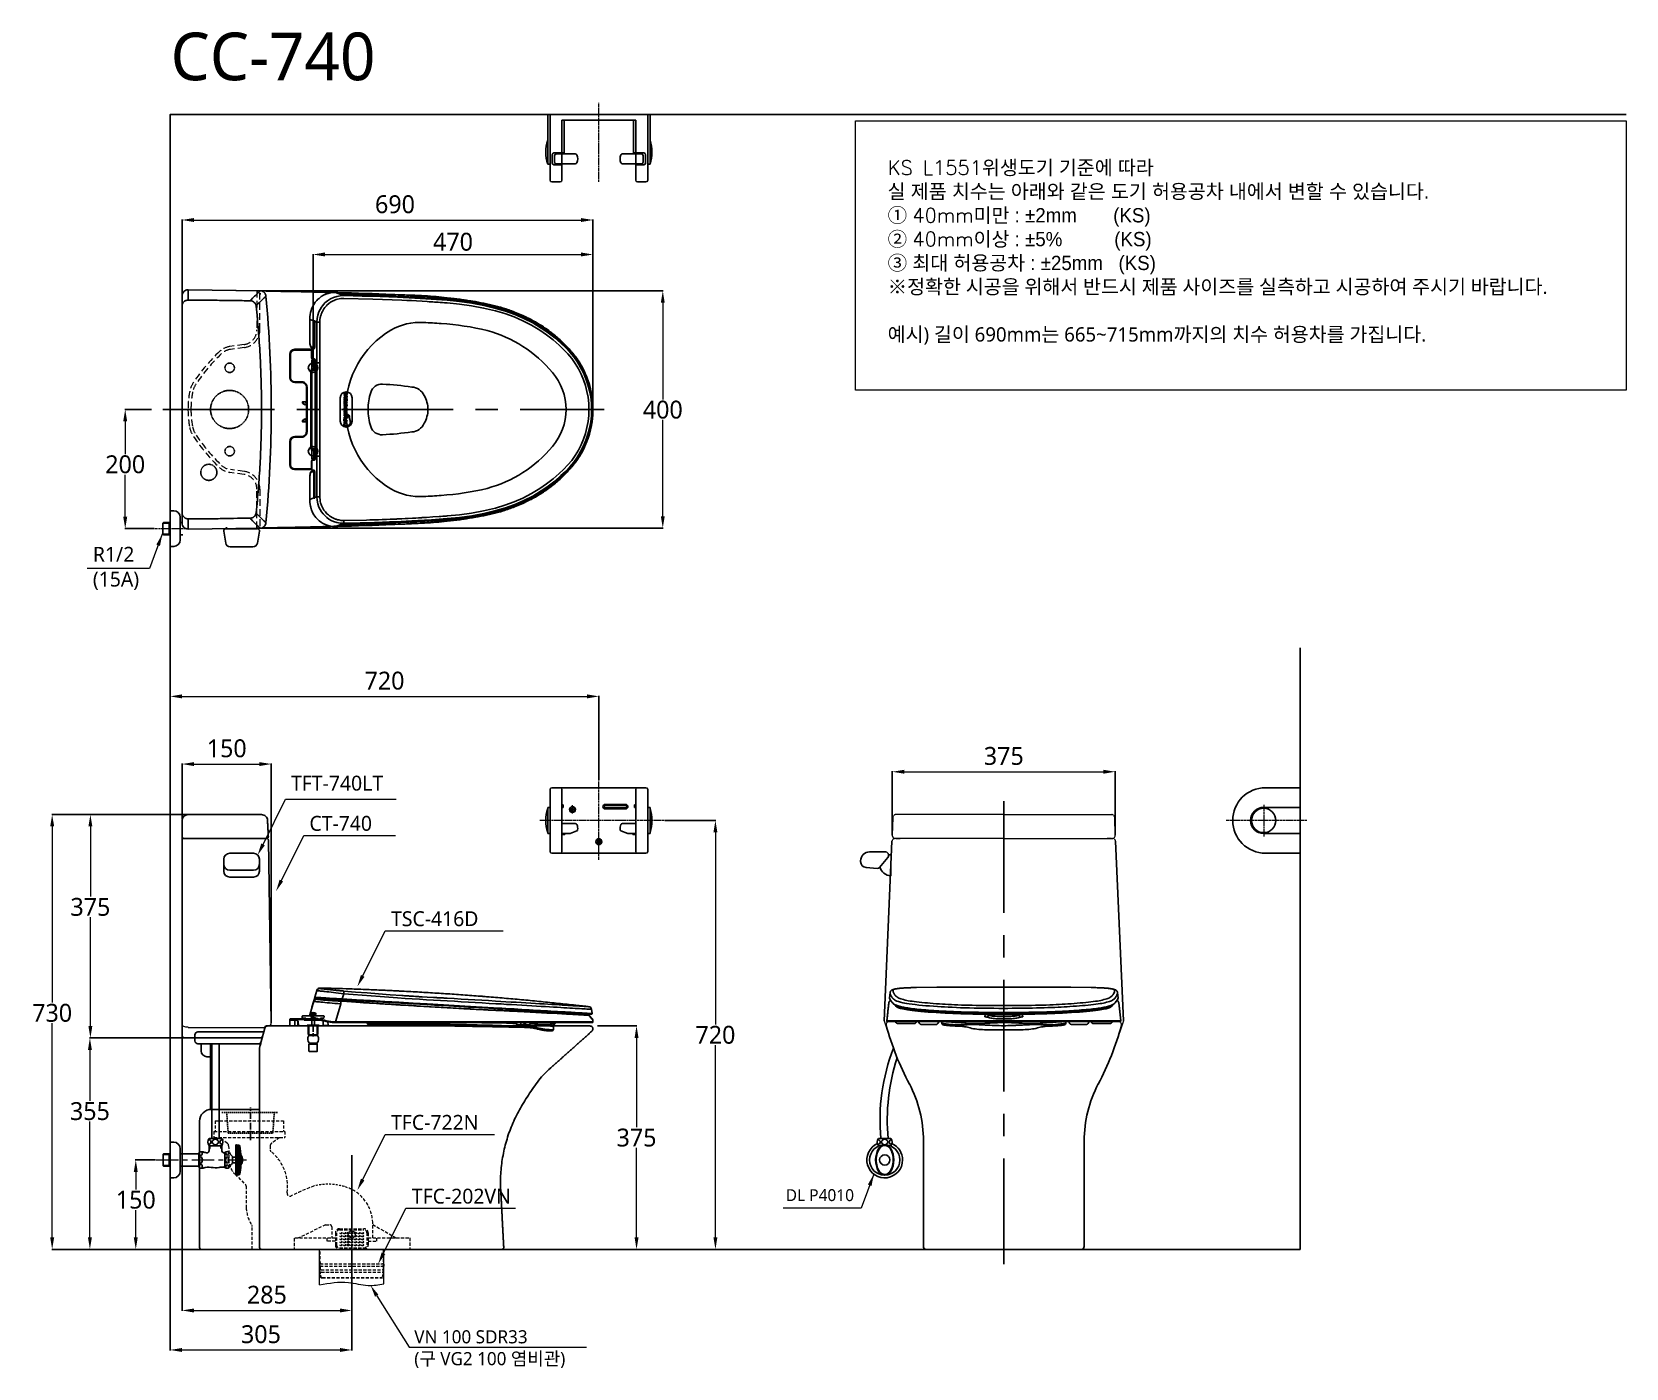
# Model space of a CAD drawing. Extents: x 4534 to 7211, y -322 to 1921.
import ezdxf
from ezdxf.lldxf.tags import DXFTag

# ---------------------------------------------------------------- set-up
doc = ezdxf.new("R2010")
doc.units = 0
doc.header["$LTSCALE"] = 3
doc.header["$MEASUREMENT"] = 0
doc.linetypes.add('CENTER', pattern=[2, 1.25, -0.25, 0.25, -0.25])
doc.linetypes.add('HIDDEN', pattern=[0.375, 0.25, -0.125])
doc.layers.get('0').update_dxf_attribs({"linetype": 'CONTINUOUS'})
doc.layers.get('DEFPOINTS').update_dxf_attribs({"linetype": 'CONTINUOUS'})
for name, color, linetype, lineweight in [('1', 1, 'CENTER', 5), ('2', 2, 'HIDDEN', 9), ('3', 3, 'CONTINUOUS', 15)]:
    doc.layers.add(name, color=color, linetype=linetype, lineweight=lineweight)
for name, color, linetype in [('4', 4, 'CONTINUOUS'), ('6', 6, 'CONTINUOUS'), ('CENTER', 2, 'CENTER'), ('FAUCET', 4, 'CONTINUOUS'), ('THIN', 8, 'CONTINUOUS'), ('중심선', 1, 'CENTER')]:
    doc.layers.add(name, color=color, linetype=linetype)
doc.styles.add('GHS', font='romans', dxfattribs={"bigfont": 'ghs'})
doc.styles.add('ROMANS', font='NanumGothic.ttf', dxfattribs={"height": 10.144927})
doc.styles.get("Standard").update_dxf_attribs({"font": 'NanumGothic.ttf'})
tags = doc.linetypes.add('DASHED', pattern=[0.75, 0.5, -0.25]).pattern_tags.tags
tags[6:7] = [DXFTag(74, 4), DXFTag(75, 0), DXFTag(340, '0'), DXFTag(46, 1.0), DXFTag(50, 0.0), DXFTag(44, 0.0), DXFTag(45, 0.0)]
tags[4:5] = [DXFTag(74, 4), DXFTag(75, 0), DXFTag(340, '0'), DXFTag(46, 1.0), DXFTag(50, 0.0), DXFTag(44, 0.0), DXFTag(45, 0.0)]
doc.dimstyles.get("Standard").update_dxf_attribs({"dimtxt": 0.18, "dimasz": 0.18, "dimexe": 0.18, "dimexo": 0.0625, "dimgap": 0.09, "dimtad": 0, "dimtih": 1, "dimtoh": 1, "dimdec": 4, "dimzin": 0, "dimdsep": 46, "dimtxsty": 'Standard', "dimcen": 0.09, "dimadec": 0, "dimazin": 0, "dimtfac": 1, "dimtdec": 4, "dimtofl": 0, "dimtmove": 0, "dimatfit": 3, "dimfxl": 0, "dimtolj": 1, "dimtzin": 0, "dimarcsym": 0})

msp = doc.modelspace()

# ---------------------------------------------------------------- texts
at = {"insert": (4767, 1919.8), "char_height": 80, "width": 980.965, "attachment_point": 1, "style": 'GHS'}
msp.add_mtext('{\\fNanumGothic|b0|i0|c0|p50;CC-\\fNanumGothic|b0|i0|c129|p50;7\\fNanumGothic|b0|i0|c0|p50;4\\fNanumGothic|b0|i0|c129|p50;0}', dxfattribs=at)
at = {"color": 2, "linetype": 'Continuous', "lineweight": 5, "attachment_point": 1, "style": 'GHS'}
for s, width, insert, char_height in [('{\\fNanumGothic|b0|i0|c129|p50;R1/2\\P(15A)}', 65.724, (4636.5, 1056.5), 25), ('{\\fNanumGothic|b0|i0|c129|p50;DL P4010}', 159.097, (5799.9, -21.9), 20)]:
    msp.add_mtext_dynamic_manual_height_columns(s, width=width, gutter_width=20, heights=[0], dxfattribs=dict(at, insert=insert, char_height=char_height))
at = {"layer": '2', "attachment_point": 4, "style": 'ROMANS'}
for s, insert, char_height in [('{\\Fromans|c129;KS L1551\\fGulim|b0|i0|c129|p50;위생도기 기준에 따라 \\P실 제품 치수는 아래와 같은 도기 허용공차 내에서 변할 수 있습니다. \\Fromans|c129;\\P\\fGulim|b0|i0|c129|p50;① \\Fromans|c129;40mm\\fGulim|b0|i0|c129|p50;미만 : ±2mm       (KS)\\Fromans|c129; \\P\\fGulim|b0|i0|c129|p50;② \\Fromans|c129;40mm\\fGulim|b0|i0|c129|p50;이상 : ±5%          (KS)\\Fromans|c129;\\P\\fGulim|b0|i0|c129|p50;③ 최대 허용공차 : ±25mm   (KS)}\\P※정확한 시공을 위해서 반드시 제품 사이즈를 실측하고 시공하여 주시기 바랍니다.\\P\\P예시) 길이 690mm는 665~715mm까지의 치수 허용차를 가집니다.', (5971.1, 1550.5), 24), ('VN 100 SDR33\\P(구 VG2 100 염비관)', (5176.2, -290.5), 22)]:
    msp.add_mtext(s, dxfattribs=dict(at, insert=insert, char_height=char_height))
at = {"layer": '2', "linetype": 'Continuous', "lineweight": 5, "char_height": 25, "attachment_point": 4, "style": 'ROMANS'}
for s, insert in [('TFT-740LT', (4969.2, 659.6)), ('CT-740', (5000.1, 592.1)), ('TSC-416D', (5137.2, 432)), ('TFC-722N', (5137.2, 90.1)), ('TFC-202VN', (5172.1, -33.8))]:
    msp.add_mtext(s, dxfattribs=dict(at, insert=insert))

# ---------------------------------------------------------------- blocks, each defined once
blk = doc.blocks.new('*D32')
at = {"color": 3, "lineweight": -2}
for p, q in [((4735, 1287.1), (4690, 1287.1)), ((4739.4, 1087.1), (4690, 1087.1))]:
    blk.add_line(p, q, dxfattribs=at)
at = {"color": 3, "linetype": 'Continuous', "lineweight": 0}
for p, q in [((4690.8, 1267.1), (4690.8, 1212.1)), ((4690.8, 1107.1), (4690.8, 1177.6))]:
    blk.add_line(p, q, dxfattribs=at)
at = {"color": 3}
for points in [[(4687.4, 1267.1), (4694.1, 1267.1), (4690.8, 1287.1)], [(4687.4, 1107.1), (4694.1, 1107.1), (4690.8, 1087.1)]]:
    blk.add_solid(points, dxfattribs=at)
at = {"layer": 'DEFPOINTS', "color": 0}
for p in [(4736, 1287.1), (4690.8, 1087.1), (4740.4, 1087.1)]:
    blk.add_point(p, dxfattribs=at)
at = {"color": 2, "insert": (4690.8, 1194.9), "char_height": 30, "attachment_point": 5}
blk.add_mtext('\\A1;200', dxfattribs=at)
blk = doc.blocks.new('*D33')
at = {"color": 3, "lineweight": -2}
for p, q in [((4741.6, 27.1), (4707.7, 27.1)), ((4765.2, -122.9), (4707.7, -122.9))]:
    blk.add_line(p, q, dxfattribs=at)
at = {"color": 3, "linetype": 'Continuous', "lineweight": 0}
for p, q in [((4708.5, 7.1), (4708.5, -22.4)), ((4708.5, -102.9), (4708.5, -57))]:
    blk.add_line(p, q, dxfattribs=at)
at = {"color": 3}
for points in [[(4705.2, 7.1), (4711.8, 7.1), (4708.5, 27.1)], [(4705.2, -102.9), (4711.8, -102.9), (4708.5, -122.9)]]:
    blk.add_solid(points, dxfattribs=at)
at = {"layer": 'DEFPOINTS', "color": 0}
for p in [(4742.6, 27.1), (4708.5, -122.9), (4766.2, -122.9)]:
    blk.add_point(p, dxfattribs=at)
at = {"color": 2, "insert": (4708.5, -39.7), "char_height": 30, "attachment_point": 5}
blk.add_mtext('\\A1;150', dxfattribs=at)
blk = doc.blocks.new('*D34')
at = {"color": 3, "linetype": 'Continuous', "lineweight": -2}
for p, q in [((4786.2, 273), (4786.2, -226.3)), ((5071.2, -135.8), (5071.2, -226.3))]:
    blk.add_line(p, q, dxfattribs=at)
at = {"color": 3, "linetype": 'Continuous', "lineweight": 0}
blk.add_line((4806.2, -225.5), (5051.2, -225.5), dxfattribs=at)
at = {"color": 3, "linetype": 'Continuous'}
for points in [[(4806.2, -222.2), (4806.2, -228.9), (4786.2, -225.5)], [(5051.2, -222.2), (5051.2, -228.9), (5071.2, -225.5)]]:
    blk.add_solid(points, dxfattribs=at)
at = {"layer": 'DEFPOINTS', "color": 0, "linetype": 'Continuous'}
for p in [(4786.2, 274), (5071.2, -134.8), (5071.2, -225.5)]:
    blk.add_point(p, dxfattribs=at)
at = {"color": 2, "linetype": 'Continuous', "lineweight": 5, "insert": (4928.7, -199.2), "char_height": 30, "attachment_point": 5}
blk.add_mtext('\\A1;285', dxfattribs=at)
blk = doc.blocks.new('*D35')
at = {"color": 3, "linetype": 'Continuous', "lineweight": -2}
for p, q in [((4766.2, -57), (4766.2, -292.6)), ((5071.3, -113.4), (5071.3, -292.6))]:
    blk.add_line(p, q, dxfattribs=at)
at = {"color": 3, "linetype": 'Continuous', "lineweight": 0}
blk.add_line((4786.2, -291.8), (5051.3, -291.8), dxfattribs=at)
at = {"color": 3, "linetype": 'Continuous'}
for points in [[(4786.2, -288.5), (4786.2, -295.2), (4766.2, -291.8)], [(5051.3, -288.5), (5051.3, -295.2), (5071.3, -291.8)]]:
    blk.add_solid(points, dxfattribs=at)
at = {"layer": 'DEFPOINTS', "color": 0, "linetype": 'Continuous'}
for p in [(4766.2, -56), (5071.3, -112.4), (5071.3, -291.8)]:
    blk.add_point(p, dxfattribs=at)
at = {"color": 2, "linetype": 'Continuous', "lineweight": 5, "insert": (4918.7, -265.5), "char_height": 30, "attachment_point": 5}
blk.add_mtext('\\A1;305', dxfattribs=at)
blk = doc.blocks.new('*D36')
at = {"color": 3, "lineweight": -2}
for p, q in [((4795.2, 607), (4567.3, 607)), ((4765.2, -122.9), (4567.3, -122.9))]:
    blk.add_line(p, q, dxfattribs=at)
at = {"color": 3, "linetype": 'Continuous', "lineweight": 0}
for p, q in [((4568.1, 587), (4568.1, 291.3)), ((4568.1, -102.9), (4568.1, 256.6))]:
    blk.add_line(p, q, dxfattribs=at)
at = {"color": 3}
for points in [[(4564.8, 587), (4571.5, 587), (4568.1, 607)], [(4564.8, -102.9), (4571.5, -102.9), (4568.1, -122.9)]]:
    blk.add_solid(points, dxfattribs=at)
at = {"layer": 'DEFPOINTS', "color": 0}
for p in [(4796.2, 607), (4568.1, -122.9), (4766.2, -122.9)]:
    blk.add_point(p, dxfattribs=at)
at = {"color": 2, "insert": (4568.1, 274), "char_height": 30, "attachment_point": 5}
blk.add_mtext('\\A1;730', dxfattribs=at)
blk = doc.blocks.new('*D37')
at = {"color": 3, "linetype": 'Continuous', "lineweight": -2}
for p, q in [((4786.2, 600), (4786.2, 692.6)), ((4936.1, 258.1), (4936.1, 692.6))]:
    blk.add_line(p, q, dxfattribs=at)
at = {"color": 3, "linetype": 'Continuous', "lineweight": 0}
blk.add_line((4806.2, 691.8), (4916.1, 691.8), dxfattribs=at)
at = {"color": 3, "linetype": 'Continuous'}
for points in [[(4806.2, 695.1), (4806.2, 688.5), (4786.2, 691.8)], [(4916.1, 695.1), (4916.1, 688.5), (4936.1, 691.8)]]:
    blk.add_solid(points, dxfattribs=at)
at = {"layer": 'DEFPOINTS', "color": 0, "linetype": 'Continuous'}
for p in [(4936.1, 691.8), (4786.2, 599), (4936.1, 257.1)]:
    blk.add_point(p, dxfattribs=at)
at = {"color": 2, "linetype": 'Continuous', "lineweight": 5, "insert": (4861.2, 718.1), "char_height": 30, "attachment_point": 5}
blk.add_mtext('\\A1;150', dxfattribs=at)
blk = doc.blocks.new('*D38')
at = {"color": 3, "linetype": 'Continuous', "lineweight": -2}
for p, q in [((4766.2, 732.2), (4766.2, 806.2)), ((5486.2, 664.8), (5486.2, 806.2))]:
    blk.add_line(p, q, dxfattribs=at)
at = {"color": 3, "linetype": 'Continuous', "lineweight": 0}
blk.add_line((4786.2, 805.4), (5466.2, 805.4), dxfattribs=at)
at = {"color": 3, "linetype": 'Continuous'}
for points in [[(4786.2, 808.8), (4786.2, 802.1), (4766.2, 805.4)], [(5466.2, 808.8), (5466.2, 802.1), (5486.2, 805.4)]]:
    blk.add_solid(points, dxfattribs=at)
at = {"layer": 'DEFPOINTS', "color": 0, "linetype": 'Continuous'}
for p in [(5486.2, 805.4), (4766.2, 731.2), (5486.2, 663.8)]:
    blk.add_point(p, dxfattribs=at)
at = {"color": 2, "linetype": 'Continuous', "lineweight": 5, "insert": (5126.2, 831.7), "char_height": 30, "attachment_point": 5}
blk.add_mtext('\\A1;720', dxfattribs=at)
blk = doc.blocks.new('*D39')
at = {"color": 3, "linetype": 'Continuous', "lineweight": -2}
for p, q in [((4786.2, 1468.2), (4786.2, 1606)), ((5476.2, 1288.1), (5476.2, 1606))]:
    blk.add_line(p, q, dxfattribs=at)
at = {"color": 3, "linetype": 'Continuous', "lineweight": 0}
blk.add_line((4806.2, 1605.2), (5456.2, 1605.2), dxfattribs=at)
at = {"color": 3, "linetype": 'Continuous'}
for points in [[(4806.2, 1608.5), (4806.2, 1601.9), (4786.2, 1605.2)], [(5456.2, 1608.5), (5456.2, 1601.9), (5476.2, 1605.2)]]:
    blk.add_solid(points, dxfattribs=at)
at = {"layer": 'DEFPOINTS', "color": 0, "linetype": 'Continuous'}
for p in [(5476.2, 1605.2), (4786.2, 1467.2), (5476.2, 1287.1)]:
    blk.add_point(p, dxfattribs=at)
at = {"color": 2, "linetype": 'Continuous', "lineweight": 5, "insert": (5143.8, 1631.5), "char_height": 30, "attachment_point": 5}
blk.add_mtext('\\A1;690', dxfattribs=at)
blk = doc.blocks.new('*D40')
at = {"color": 3, "lineweight": -2}
for p, q in [((4912.9, 1486.3), (5594.3, 1486.3)), ((4912.9, 1087.9), (5594.3, 1087.9))]:
    blk.add_line(p, q, dxfattribs=at)
at = {"color": 3, "linetype": 'Continuous', "lineweight": 0}
for p, q in [((5593.5, 1466.3), (5593.5, 1303.9)), ((5593.5, 1107.9), (5593.5, 1269.5))]:
    blk.add_line(p, q, dxfattribs=at)
at = {"color": 3}
for points in [[(5590.2, 1466.3), (5596.8, 1466.3), (5593.5, 1486.3)], [(5590.2, 1107.9), (5596.8, 1107.9), (5593.5, 1087.9)]]:
    blk.add_solid(points, dxfattribs=at)
at = {"layer": 'DEFPOINTS', "color": 0}
for p in [(4911.9, 1486.3), (4911.9, 1087.9), (5593.5, 1087.9)]:
    blk.add_point(p, dxfattribs=at)
at = {"color": 2, "insert": (5593.5, 1286.7), "char_height": 30, "attachment_point": 5}
blk.add_mtext('\\A1;400', dxfattribs=at)
blk = doc.blocks.new('*D41')
at = {"color": 3, "linetype": 'Continuous', "lineweight": -2}
for p, q in [((5006.2, 1358.1), (5006.2, 1548.1)), ((5476.2, 1288.1), (5476.2, 1548.1))]:
    blk.add_line(p, q, dxfattribs=at)
at = {"color": 3, "linetype": 'Continuous', "lineweight": 0}
blk.add_line((5026.2, 1547.3), (5456.2, 1547.3), dxfattribs=at)
at = {"color": 3, "linetype": 'Continuous'}
for points in [[(5026.2, 1550.7), (5026.2, 1544), (5006.2, 1547.3)], [(5456.2, 1550.7), (5456.2, 1544), (5476.2, 1547.3)]]:
    blk.add_solid(points, dxfattribs=at)
at = {"layer": 'DEFPOINTS', "color": 0, "linetype": 'Continuous'}
for p in [(5476.2, 1547.3), (5006.2, 1357.1), (5476.2, 1287.1)]:
    blk.add_point(p, dxfattribs=at)
at = {"color": 2, "linetype": 'Continuous', "lineweight": 5, "insert": (5241.2, 1568.5), "char_height": 30, "attachment_point": 5}
blk.add_mtext('\\A1;470', dxfattribs=at)
blk = doc.blocks.new('*D42')
at = {"color": 3, "linetype": 'Continuous', "lineweight": -2}
for p, q in [((5978.9, 573), (5978.9, 679.7)), ((6353.4, 573), (6353.4, 679.7))]:
    blk.add_line(p, q, dxfattribs=at)
at = {"color": 3, "linetype": 'Continuous', "lineweight": 0}
blk.add_line((5998.9, 678.9), (6333.4, 678.9), dxfattribs=at)
at = {"color": 3, "linetype": 'Continuous'}
for points in [[(5998.9, 682.2), (5998.9, 675.6), (5978.9, 678.9)], [(6333.4, 682.2), (6333.4, 675.6), (6353.4, 678.9)]]:
    blk.add_solid(points, dxfattribs=at)
at = {"layer": 'DEFPOINTS', "color": 0, "linetype": 'Continuous'}
for p in [(6353.4, 678.9), (5978.9, 572), (6353.4, 572)]:
    blk.add_point(p, dxfattribs=at)
at = {"color": 2, "linetype": 'Continuous', "lineweight": 5, "insert": (6166.1, 705.3), "char_height": 30, "attachment_point": 5}
blk.add_mtext('\\A1;375', dxfattribs=at)
blk = doc.blocks.new('*D43')
at = {"color": 3, "lineweight": -2}
for p, q in [((5483.9, 252.1), (5550.2, 252.1)), ((5381.9, -122.9), (5550.2, -122.9))]:
    blk.add_line(p, q, dxfattribs=at)
at = {"color": 3, "linetype": 'Continuous', "lineweight": 0}
for p, q in [((5549.4, 232.1), (5549.4, 82)), ((5549.4, -102.9), (5549.4, 47.3))]:
    blk.add_line(p, q, dxfattribs=at)
at = {"color": 3}
for points in [[(5546.1, 232.1), (5552.8, 232.1), (5549.4, 252.1)], [(5546.1, -102.9), (5552.8, -102.9), (5549.4, -122.9)]]:
    blk.add_solid(points, dxfattribs=at)
at = {"layer": 'DEFPOINTS', "color": 0}
for p in [(5482.9, 252.1), (5380.9, -122.9), (5549.4, -122.9)]:
    blk.add_point(p, dxfattribs=at)
at = {"color": 2, "insert": (5549.4, 64.6), "char_height": 30, "attachment_point": 5}
blk.add_mtext('\\A1;375', dxfattribs=at)
blk = doc.blocks.new('*D44')
at = {"color": 3, "lineweight": -2}
for p, q in [((4795.2, 607), (4631.5, 607)), ((4790.2, 232), (4631.5, 232))]:
    blk.add_line(p, q, dxfattribs=at)
at = {"color": 3, "linetype": 'Continuous', "lineweight": 0}
for p, q in [((4632.3, 587), (4632.3, 469.3)), ((4632.3, 252), (4632.3, 434.6))]:
    blk.add_line(p, q, dxfattribs=at)
at = {"color": 3}
for points in [[(4629, 587), (4635.6, 587), (4632.3, 607)], [(4629, 252), (4635.6, 252), (4632.3, 232)]]:
    blk.add_solid(points, dxfattribs=at)
at = {"layer": 'DEFPOINTS', "color": 0}
for p in [(4632.3, 607), (4796.2, 607), (4791.2, 232)]:
    blk.add_point(p, dxfattribs=at)
at = {"color": 2, "insert": (4632.3, 451.9), "char_height": 30, "attachment_point": 5}
blk.add_mtext('\\A1;375', dxfattribs=at)
blk = doc.blocks.new('*D45')
at = {"color": 3, "lineweight": -2}
for p, q in [((4790.2, 232), (4630.7, 232)), ((4817.6, -122.9), (4630.7, -122.9))]:
    blk.add_line(p, q, dxfattribs=at)
at = {"color": 3, "linetype": 'Continuous', "lineweight": 0}
for p, q in [((4631.5, 212), (4631.5, 126.3)), ((4631.5, -102.9), (4631.5, 91.6))]:
    blk.add_line(p, q, dxfattribs=at)
at = {"color": 3}
for points in [[(4628.2, 212), (4634.8, 212), (4631.5, 232)], [(4628.2, -102.9), (4634.8, -102.9), (4631.5, -122.9)]]:
    blk.add_solid(points, dxfattribs=at)
at = {"layer": 'DEFPOINTS', "color": 0}
for p in [(4791.2, 232), (4631.5, -122.9), (4818.6, -122.9)]:
    blk.add_point(p, dxfattribs=at)
at = {"color": 2, "insert": (4631.5, 109), "char_height": 30, "attachment_point": 5}
blk.add_mtext('\\A1;355', dxfattribs=at)
blk = doc.blocks.new('A$C1DEE797E')
for p, q in [((0, 59.2), (0.1, 55.8)), ((0.1, 56.2), (3, 56.2)), ((0.1, 55.8), (3.1, 55.8)), ((0.1, 55.8), (0.1, 55.8)), ((4, 59.7), (0.5, 59.7)), ((3.5, 55.8), (0.5, 55.8)), ((6, 56.2), (3, 56.2)), ((3.1, 55.8), (3.1, 53.2)), ((4, 59.7), (6.9, 59.7)), ((6, 56.2), (6, 53.2)), ((6.9, 59.7), (9.7, 59.7)), ((9.7, 59.7), (12.1, 59.7)), ((33.5, 59.7), (12.1, 59.7)), ((13, 62.7), (13, 63.3)), ((17.8, 65.4), (17.8, 65.1)), ((18.8, 65.1), (17.8, 65.1)), ((18.8, 65.4), (18.8, 65.1)), ((23.5, 62.7), (23.5, 63.3)), ((30.5, 56.2), (30.5, 53.2)), ((30.5, 56.2), (33.5, 56.2)), ((33, 55.8), (36, 55.8)), ((33.4, 53.2), (33.4, 55.8)), ((33.5, 59.7), (36, 59.7)), ((36.4, 56.2), (33.5, 56.2)), ((36, 55.8), (36.4, 55.8)), ((36.4, 56.2), (36.5, 59.2)), ((36.4, 56.2), (36.4, 55.8)), ((36.4, 55.8), (36.4, 55.8)), ((3.6, 52.7), (6.5, 52.7)), ((6, 53.2), (6, 52.7)), ((14.4, 52.7), (6.5, 52.7)), ((8.3, 42.9), (8.3, 44)), ((16.1, 44), (8.3, 44)), ((11.3, 42.9), (8.3, 42.9)), ((11.3, 42.9), (11.3, 27.8)), ((28.3, 42.9), (11.3, 42.9)), ((11.3, 27.8), (25.3, 27.8)), ((14.4, 52.7), (30.5, 52.7)), ((28.3, 44), (16.1, 44)), ((20.5, 44), (20.5, 52.7)), ((25.3, 42.9), (25.3, 27.8)), ((28.3, 42.9), (28.3, 44)), ((30.5, 53.2), (30.5, 52.7)), ((32.9, 52.7), (30.5, 52.7)), ((10.9, 26.7), (25.6, 26.7)), ((11.3, 12.4), (11.3, 0.8)), ((25.3, 12.4), (11.3, 12.4)), ((24.9, 12.8), (11.6, 12.8)), ((11.9, 14.1), (24.6, 14.1)), ((25.3, 12.4), (25.3, 0.8)), ((24.5, 0), (12.1, 0))]:
    blk.add_line(p, q)
for points in [[(16.1, 59.7), (16.1, 62.6)], [(20.5, 59.7), (20.5, 62.6)], [(16.1, 44), (16.1, 52.7)]]:
    blk.add_lwpolyline(points)
for centre, radius, start, end in [((0.5, 59.2), 0.5, 89.9999, 181), ((18.3, 58), 7.43, 93.8611, 134.9953), ((18.3, 58), 7.43, 45.0047, 86.1389), ((36, 59.2), 0.5, 0, 90.0001), ((36, 59.2), 0.5, 359, 0), ((3.6, 53.2), 0.5, 181, 270), ((9.3, 27.8), 2, 327.1401, 0), ((27.3, 27.8), 2, 180, 212.8599), ((32.9, 53.2), 0.5, 269.9999, 359), ((19.8, 21), 10.5, 147.1401, 221.2176), ((11.8, 12.4), 0.5, 112.6199, 180), ((12.1, 0.8), 0.8, 180, 270), ((11.3, 13.6), 0.8, 292.6199, 41.2176), ((25.3, 13.6), 0.8, 138.7824, 247.3801), ((24.5, 0.8), 0.8, 270, 0), ((16.8, 21), 10.5, 318.7824, 32.8599), ((24.8, 12.4), 0.5, 0, 67.3801)]:
    blk.add_arc(centre, radius, start, end)
blk.add_ellipse((6, 54.2), major_axis=(0, 2.9), ratio=0.999848, start_param=0.835184, end_param=1.00825)
at = {"extrusion": (0, 0, -1)}
for centre, major_axis, ratio, start_param, end_param in [((18.3, 63.3), (-5.25, 0), 0.017452, 3.141587, 6.283185), ((18.3, 62.7), (5.25, 0), 0.017452, 0, 3.141587), ((30.5, 54.2), (0, 2.9), 0.999848, 0.835184, 1.00825)]:
    blk.add_ellipse(centre, major_axis=major_axis, ratio=ratio, start_param=start_param, end_param=end_param, dxfattribs=at)
blk = doc.blocks.new('A$C76F9670A')
for p, q in [((41.2, 54.2), (41.3, 54.5)), ((41.3, 54.5), (41.8, 56)), ((41.8, 56), (41.8, 56.1)), ((41.9, 56.3), (42.6, 58.9)), ((36.9, 39.5), (40.1, 50.2)), ((40.2, 50.2), (40.1, 50.2)), ((40.3, 50.1), (40.2, 50.2)), ((40.3, 50.1), (40.3, 50.1)), ((370.9, 34.1), (377.7, 34.1)), ((377.7, 35.4), (377.7, 34.1)), ((377.7, 34.1), (384.5, 34.1)), ((377.7, 34.1), (377.7, 32.8)), ((507.3, 28.9), (506.6, 36.1)), ((0, 18.7), (0, 19.2)), ((0, 18.2), (0, 18.7)), ((8, 18.2), (0, 18.2)), ((0, 17.5), (0, 17.6)), ((0, 8.1), (0, 17.5)), ((8, 8.2), (0, 8.1)), ((0.5, 18.1), (8, 18.1)), ((1, 20.2), (8, 20.2)), ((8.9, 18.1), (7.8, 18.1)), ((7.8, 18.1), (7.8, 18.1)), ((43.7, 20.2), (8, 20.2)), ((8, 19.2), (46.9, 19.2)), ((8, 18.2), (8, 19.2)), ((8, 18.2), (11.1, 18.2)), ((9.8, 18.1), (8, 18.1)), ((11, 17.6), (8, 17.6)), ((13.6, 8.3), (8, 8.2)), ((9.5, 18.2), (9.5, 18.1)), ((11, 18.1), (9.8, 18.1)), ((10.7, 18.1), (10.7, 18.2)), ((11, 18.1), (11, 17.6)), ((13.5, 10.9), (13, 15.9)), ((13.5, 15.9), (14, 10.9)), ((13.5, 10.9), (13.6, 8.3)), ((14.4, 8.3), (13.6, 16)), ((14.1, 8.3), (13.6, 8.3)), ((14, 10.9), (14.1, 8.3)), ((14.1, 8.3), (14.4, 8.3)), ((14.4, 8.3), (56, 9.1)), ((37.3, 22.7), (37.3, 21.2)), ((41, 21.2), (37.3, 21.2)), ((64, 9.2), (56, 9.1)), ((63.9, 15.3), (64, 9.2)), ((264.6, 14.8), (80.2, 14.8)), ((264.5, 13.7), (80.2, 13.7)), ((353.6, 13.7), (264.5, 13.7)), ((353.8, 14.8), (264.6, 14.8)), ((467.3, 13.7), (353.6, 13.7)), ((468, 14.8), (353.8, 14.8)), ((395.1, 5.8), (395.7, 5.8)), ((412.9, 3.6), (413.5, 3.6)), ((442.4, 1.8), (442.8, 6.9)), ((507.8, 13.7), (467.3, 13.7)), ((508.8, 14.8), (468, 14.8)), ((508.5, 18.3), (508.8, 14.8))]:
    blk.add_line(p, q)
for points in [[(40.1, 50.2), (40.2, 50.7), (40.4, 51.2), (40.5, 51.8), (40.7, 52.3), (40.9, 52.9), (41, 53.4), (41.2, 53.9), (41.3, 54.3)], [(40.2, 50.3), (40.5, 50.9), (41, 51.7), (41.6, 52.4), (42.2, 52.9), (43, 53.3), (43.8, 53.6), (44.6, 53.7), (45.3, 53.7)], [(40.6, 51.1), (40.8, 51.5), (41.2, 52.1), (41.5, 52.7), (41.8, 53.2), (42, 53.6), (42.3, 54.2), (42.6, 54.6), (42.7, 54.8), (42.7, 54.9)], [(41.3, 54.2), (41.4, 54.7), (41.6, 55.1), (41.7, 55.3)], [(41.7, 55.3), (41.8, 55.9), (41.8, 56)], [(41.7, 55.3), (41.8, 55.4)], [(41.8, 56.2), (45.2, 67.4)], [(41.8, 55.8), (41.8, 56.1), (41.8, 56.2)], [(41.8, 56), (41.8, 56.1), (41.8, 56.2)], [(41.8, 56), (41.8, 56), (41.8, 55.9)], [(41.8, 55.9), (41.8, 55.7), (41.9, 55.5), (42, 55.3), (42.1, 55.2), (42.1, 55.2)], [(41.9, 56.2), (41.9, 56.2), (42.2, 56.2), (42.7, 56.2), (43.4, 56.1), (44.3, 56.1), (45.3, 56), (46.6, 56), (47.9, 55.9), (49.5, 55.8), (51.2, 55.7), (53.1, 55.6), (55.2, 55.4), (57.7, 55.3), (60.5, 55.1), (63.5, 54.9), (66.6, 54.7), (70, 54.5), (72.7, 54.4), (75.5, 54.2), (78.4, 54), (81.4, 53.8), (84.5, 53.6), (87.6, 53.4)], [(42.5, 55.1), (42.2, 55.3), (42, 55.5), (41.9, 55.9), (41.9, 56.2)], [(42.1, 55.2), (42.3, 55.1), (42.4, 55)], [(42.4, 55), (42.5, 55)], [(42.5, 55), (42.4, 55), (42.4, 55)], [(42.5, 55), (42.4, 55)], [(87.6, 52.3), (84.7, 52.5), (82, 52.7), (79.5, 52.8), (77, 53), (74.8, 53.1), (72.6, 53.2), (70.6, 53.3), (68.8, 53.4), (67, 53.5), (65.5, 53.6), (64, 53.7), (62.7, 53.8), (61.5, 53.9), (60.5, 53.9), (59.5, 54), (58.6, 54), (57.5, 54.1), (56.3, 54.2), (55, 54.2), (53.7, 54.3), (52.3, 54.4), (51, 54.5), (49.6, 54.6), (48.4, 54.6), (47.2, 54.7), (46.1, 54.8), (45.1, 54.9), (44.4, 54.9), (43.8, 55), (43.2, 55), (42.8, 55), (42.5, 55.1)], [(42.5, 55), (42.5, 55), (42.7, 54.9)], [(42.5, 55), (42.5, 55), (42.5, 55)], [(42.8, 54.9), (42.7, 54.9)], [(45.1, 54.8), (44.6, 54.8), (44.2, 54.8), (43.9, 54.9), (43.8, 54.9)], [(43.8, 54.9), (44.3, 54.9)], [(45.2, 54.8), (45, 54.8), (44.7, 54.8), (44.5, 54.8), (44.5, 54.9), (44.4, 54.9)], [(45.3, 53.7), (45.3, 53.7), (45.3, 53.7), (45.3, 53.7), (45.3, 53.7), (45.3, 53.7), (45.3, 53.6), (45.3, 53.6), (45.3, 53.6), (45.3, 53.6), (45.3, 53.6), (45.3, 53.6), (45.3, 53.6), (45.3, 53.6), (45.3, 53.6), (45.3, 53.6), (45.3, 53.6), (45.3, 53.6), (45.3, 53.5), (45.3, 53.5), (45.3, 53.5), (45.3, 53.5), (45.3, 53.5), (45.3, 53.5), (45.3, 53.5), (45.2, 53.5), (45.2, 53.5), (45.2, 53.5), (45.2, 53.4), (45.2, 53.4), (45.2, 53.3), (45.1, 53.3), (45.1, 53.2), (45.1, 53.1)], [(45.2, 67.4), (45.2, 67.5), (45.4, 67.9), (45.5, 68.3), (45.7, 68.6), (45.9, 68.9), (46.1, 69.2), (46.3, 69.4), (46.3, 69.5)], [(45.2, 67.5), (45.5, 68.2), (45.9, 68.9), (46, 69.1)], [(45.2, 67.4), (45.3, 67.8), (45.3, 68)], [(45.2, 67.4), (45.2, 67.5)], [(90.3, 62.3), (85.9, 62.8), (81.5, 63.3), (77.3, 63.8), (73.2, 64.2), (69.2, 64.7), (65.5, 65.2), (62, 65.6), (58.9, 65.9), (57.2, 66.1), (55.7, 66.3), (54.2, 66.5), (52.9, 66.6), (51.3, 66.8), (49.8, 66.9), (48.6, 67.1), (47.3, 67.2), (46.4, 67.3), (45.7, 67.4), (45.3, 67.4), (45.2, 67.4)], [(45.2, 67.4), (45.2, 67.4)], [(45.3, 68), (45.6, 68.8), (46.1, 69.5), (46.6, 70.1), (47.2, 70.7), (47.9, 71.1), (48.7, 71.4), (49.4, 71.6), (50.3, 71.6)], [(66.3, 52.1), (59.6, 52.6), (45.3, 53.7)], [(46, 69.1), (46.3, 69.5)], [(46.3, 69.5), (46.4, 69.6), (47.1, 70.1), (47.8, 70.5), (48.6, 70.8), (49.4, 71), (50.2, 71)], [(50.5, 54.5), (50.2, 53.9), (49.9, 53.4)], [(50.2, 71), (50.3, 71.4), (50.3, 71.6)], [(50.2, 71), (50.3, 71), (50.6, 70.9), (51, 70.8), (51.5, 70.8), (52.2, 70.7), (52.8, 70.6), (52.9, 70.6), (53, 70.6), (53.1, 70.6), (53.1, 70.6), (53.2, 70.6), (53.3, 70.6), (53.4, 70.6), (53.6, 70.5), (53.8, 70.5), (54.1, 70.5), (54.5, 70.4), (55, 70.4), (55.5, 70.3), (56.2, 70.2), (57, 70.2), (57.8, 70.1), (58.5, 70), (59.3, 69.9), (59.9, 69.8), (60.6, 69.8), (61.1, 69.7), (61.3, 69.7), (61.5, 69.7), (61.6, 69.7), (61.8, 69.6), (61.9, 69.6), (62, 69.6), (62.2, 69.6), (64.1, 69.4), (66.1, 69.2), (68.3, 68.9), (70.2, 68.7), (72.1, 68.5), (73.9, 68.4), (74.1, 68.3), (74.3, 68.3), (74.5, 68.3), (74.7, 68.3), (74.9, 68.2), (75.1, 68.2), (75.3, 68.2), (75.7, 68.2), (76.2, 68.1), (76.9, 68), (77.8, 67.9), (78.6, 67.9), (79.5, 67.8), (80.5, 67.7), (81.6, 67.6), (82.8, 67.4), (84.2, 67.3), (85.5, 67.2), (86.7, 67.1), (87.7, 67), (88.9, 66.9), (89.9, 66.8), (90.6, 66.7)], [(50.3, 71.8), (50.3, 71.7), (50.3, 71.6)], [(90.3, 62.3), (87.6, 53.4)], [(90.3, 62.3), (90.4, 63.1), (90.4, 63.9), (90.5, 64.7), (90.5, 65.4), (90.6, 65.9), (90.6, 66.3), (90.6, 66.6), (90.6, 66.7)], [(90.3, 62.3), (105.9, 61), (121.3, 59.7), (136.5, 58.5), (151.5, 57.4), (166.3, 56.3), (180.9, 55.2), (193.3, 54.4), (205.5, 53.6), (217.5, 52.9), (229.4, 52.2), (241.2, 51.5), (252.8, 50.9), (264.3, 50.3)], [(90.6, 66.7), (110.1, 65.1), (129.5, 63.5), (148.9, 62), (168.4, 60.6), (187.8, 59.2), (190.1, 59.1), (192.3, 58.9), (194.5, 58.8), (196.8, 58.6), (199, 58.5), (200.9, 58.4), (204, 58.2), (207.3, 58), (210.8, 57.7), (212.4, 57.6), (214, 57.5), (215.7, 57.4), (217.4, 57.3), (219.1, 57.2), (220.8, 57.1), (222.3, 57), (230.6, 56.6), (241.2, 56), (242.3, 55.9), (243.3, 55.9), (244.2, 55.8), (245.2, 55.8), (246.3, 55.7), (247.4, 55.6), (248.7, 55.6), (250.2, 55.5), (251.9, 55.4), (253.7, 55.3), (255.6, 55.2), (257.4, 55.1), (259, 55), (260.7, 55), (262.1, 54.9), (263.3, 54.8), (264.2, 54.8)], [(159.2, 68), (162.6, 67.9), (165.7, 67.7), (168.7, 67.6), (171.4, 67.4), (174, 67.3), (176.4, 67.2), (178.6, 67.1), (180.6, 67), (182.4, 66.9), (184.1, 66.8), (185.5, 66.7), (186.8, 66.7)], [(159.2, 68), (161.1, 67.9)], [(264.2, 54.8), (275.9, 54), (287.5, 53.3), (299.2, 52.7), (310.7, 52), (322.2, 51.3), (333.7, 50.6), (345.1, 49.9), (353.9, 49.4), (362.7, 48.9), (371.4, 48.3), (379.9, 47.8), (388.3, 47.3), (396.4, 46.8), (404.4, 46.4), (412.2, 45.9), (419.9, 45.4), (426.7, 45), (433.3, 44.6), (439.8, 44.3), (446.1, 43.9), (452.2, 43.5), (457.2, 43.2), (462, 42.9), (466.7, 42.6), (471.1, 42.4), (475.2, 42.1), (479.1, 41.9), (482.7, 41.7), (486, 41.5), (489, 41.3), (491.8, 41.1), (494.2, 41), (496.3, 40.9), (498.1, 40.7), (499.6, 40.7), (500.7, 40.6), (501.5, 40.5), (502, 40.5), (502.2, 40.5)], [(319.8, 58.1), (321.2, 58), (322.7, 57.9), (324.3, 57.7), (326, 57.6), (327.9, 57.4), (329.9, 57.3), (332, 57.1), (334.2, 56.9)], [(33.5, 26.7), (40, 49.5)], [(33.5, 27), (33.5, 26.9), (33.5, 26.8), (33.5, 26.7)], [(33.6, 27), (33.6, 27)], [(36.3, 36.4), (36.4, 37)], [(36.4, 37), (36.4, 37.2), (36.5, 37.7), (36.6, 38.3), (36.7, 38.8)], [(36.6, 38.5), (36.6, 38.5)], [(36.7, 38.8), (36.7, 38.9)], [(37, 38.9), (36.9, 39.5)], [(40, 49.5), (40.1, 49.8), (40.4, 50.5), (40.6, 50.9)], [(40, 49.5), (40.2, 49.5), (40.9, 49.4), (41.6, 49.3), (42.5, 49.2), (43.5, 49.1), (45.1, 48.9), (47.1, 48.7), (49.4, 48.4), (52, 48.2), (55.1, 47.9), (58.5, 47.6), (62.3, 47.2), (66.4, 46.8), (70.8, 46.4), (75.4, 46), (80.3, 45.6), (85.3, 45.2)], [(40, 49.5), (40, 49.5)], [(40.1, 50.2), (40.4, 50.8), (40.5, 50.9)], [(40.1, 49.7), (40.3, 50.3), (40.4, 50.4)], [(40.1, 49.7), (40.2, 50.1), (40.2, 50.3)], [(40.5, 50.7), (40.6, 50.9)], [(40.6, 50.9), (40.7, 51), (41.3, 51.7), (42, 52.2), (42.7, 52.7), (43.5, 53), (44.3, 53.1), (45.1, 53.1)], [(45.1, 53.1), (45.1, 53.1), (45.1, 53.1), (45.2, 53.1), (45.3, 53), (45.4, 53), (45.5, 53), (45.7, 52.9), (46, 52.9), (46.3, 52.8), (46.5, 52.8), (47.1, 52.7), (47.6, 52.7), (48.2, 52.6), (48.7, 52.5), (49.1, 52.5), (49.3, 52.4), (49.6, 52.4), (50, 52.4), (50.5, 52.3), (51.2, 52.2), (51.7, 52.2), (52.4, 52.1), (53.2, 52), (54, 52), (54.5, 51.9), (55.7, 51.8), (56.9, 51.7), (58.5, 51.6), (60.2, 51.4), (60.8, 51.4), (61.4, 51.3), (61.9, 51.3), (62.5, 51.2), (63.1, 51.2), (63.6, 51.1), (64.2, 51.1), (65.8, 51), (67.3, 50.9), (68.7, 50.8), (69.9, 50.7), (71, 50.6), (71.8, 50.5), (72.8, 50.5), (74.2, 50.4), (75.7, 50.3), (77.1, 50.2), (78.6, 50.1), (80.9, 49.9), (83.2, 49.8), (85.5, 49.6)], [(66.3, 52.1), (67.4, 52), (68.9, 51.9), (70.4, 51.7), (71.9, 51.6), (73.3, 51.5), (75.1, 51.3), (76.9, 51.2), (78.8, 51), (80.7, 50.9), (82.7, 50.7), (84.9, 50.5), (86.4, 50.4), (87.9, 50.3), (89.6, 50.1), (91.2, 50), (92.6, 49.9), (94, 49.7), (95.5, 49.6), (96.8, 49.5), (97.7, 49.4), (98.5, 49.4), (99.1, 49.3), (99.8, 49.2), (100.6, 49.2), (101.4, 49.1), (102.3, 49), (102.8, 49), (103.2, 49), (103.5, 48.9), (103.8, 48.9), (104.1, 48.9), (104.4, 48.9), (104.7, 48.8), (104.9, 48.8), (105.4, 48.8), (106.1, 48.7), (107, 48.6), (108.1, 48.5), (109.2, 48.5), (110.3, 48.4), (111.1, 48.3), (112.2, 48.2), (113.5, 48.1), (114.7, 48), (115.9, 47.9), (117.3, 47.8), (118.6, 47.7), (119.7, 47.6), (120.4, 47.6), (121.1, 47.5), (121.7, 47.5), (122.3, 47.4), (123, 47.4), (123.7, 47.3), (124.4, 47.3), (125.2, 47.2), (125.8, 47.2), (126.5, 47.1), (127.1, 47.1), (127.8, 47), (128.7, 47), (129.6, 46.9), (130.5, 46.9), (131.2, 46.8), (131.9, 46.8), (132.5, 46.7), (133.3, 46.7), (134.2, 46.6), (135, 46.6), (135.7, 46.5)], [(72, 51.6), (72.5, 53.2)], [(74.8, 53.1), (74.7, 52.6), (74.3, 51.4)], [(87.6, 52.3), (84.6, 52.5), (81.7, 52.6), (78.8, 52.8), (76, 53), (74.8, 53.1)], [(85.3, 45.2), (83.1, 37.6), (80.9, 30), (78.7, 22.4), (76.5, 14.9)], [(85.3, 45.2), (85.3, 46), (85.4, 46.9), (85.4, 47.6), (85.5, 48.3), (85.5, 48.9), (85.5, 49.3), (85.5, 49.6), (85.5, 49.6)], [(85.5, 49.6), (115.3, 47.8), (121.7, 47.4)], [(87.6, 53.4), (111.5, 52), (135.3, 50.6), (159.2, 49.3), (183, 47.9), (206.9, 46.5), (230.7, 45.1), (239.7, 44.6), (248.6, 44), (257.6, 43.5), (266.6, 43), (275.6, 42.5), (284.5, 41.9), (293.5, 41.4), (303.3, 40.8), (313, 40.3), (322.8, 39.7), (332.5, 39.1), (342.1, 38.6), (349, 38.2), (355.9, 37.8), (362.8, 37.4), (369.6, 37), (376.3, 36.6), (382.9, 36.2), (389.3, 35.8), (395.7, 35.4), (402, 35.1), (408.3, 34.7), (414.5, 34.3), (420.6, 34), (426.6, 33.6), (432.5, 33.3), (438.2, 33), (443.7, 32.6), (449.2, 32.3), (454.4, 32), (458.2, 31.8), (461.9, 31.6), (465.5, 31.4), (469.1, 31.2), (472.5, 31), (475.7, 30.8), (478.9, 30.6), (482.1, 30.4), (485.2, 30.2), (488.1, 30), (490.8, 29.9), (493.4, 29.7), (495.6, 29.6), (497.6, 29.5), (499.4, 29.4), (501.1, 29.3), (502.5, 29.2), (503.8, 29.1), (504.9, 29.1), (505.8, 29), (506.5, 29), (507, 28.9), (507.3, 28.9), (507.4, 28.9)], [(87.6, 53.4), (87.6, 53.2), (87.6, 53), (87.6, 52.7), (87.6, 52.5), (87.6, 52.4), (87.6, 52.3), (87.6, 52.3)], [(506.5, 27.9), (506.5, 27.9), (506.4, 27.9), (506.2, 27.9), (506, 27.9), (505.7, 27.9), (505.4, 27.9), (505.1, 28), (504.8, 28), (504.5, 28), (504.2, 28), (503.9, 28), (503.4, 28.1), (502.8, 28.1), (502.2, 28.1), (501.5, 28.2), (500.8, 28.2), (499.3, 28.3), (497.6, 28.4), (495.8, 28.5), (493.8, 28.6), (491.6, 28.7), (489.3, 28.9), (486.5, 29), (483.4, 29.2), (480.3, 29.4), (476.9, 29.6), (473.3, 29.8), (469.6, 30), (465.9, 30.2), (462.1, 30.5), (458.3, 30.7), (454.3, 30.9), (450.3, 31.2), (445, 31.5), (439.7, 31.8), (434.2, 32.1), (428.6, 32.4), (423, 32.7), (417.3, 33.1), (411.5, 33.4), (405.6, 33.8), (399.7, 34.1), (393.5, 34.5), (387.3, 34.8), (381, 35.2), (374.6, 35.6), (368.2, 35.9), (361.8, 36.3), (355.3, 36.7), (348.8, 37.1), (342.3, 37.5), (333.9, 37.9), (325.5, 38.4), (317.1, 38.9), (308.6, 39.4), (300.1, 39.9), (291.8, 40.4), (283.4, 40.9), (275, 41.4), (266.6, 41.9), (254.5, 42.6), (242.5, 43.3), (230.4, 44), (218.4, 44.7), (206.3, 45.4), (186.2, 46.6), (166.1, 47.7), (146, 48.9), (142.3, 49.1), (138.5, 49.4), (134.8, 49.6), (131.3, 49.8), (129.4, 49.9), (127.7, 50), (125.9, 50.1), (124.2, 50.2), (122.5, 50.3), (120.8, 50.4), (119.2, 50.5), (117.3, 50.6), (115.2, 50.7), (112.9, 50.9), (110.3, 51), (107.6, 51.2), (104.6, 51.3), (101.7, 51.5), (98.6, 51.7), (95.4, 51.9), (91.9, 52.1), (88.3, 52.3), (87.6, 52.3)], [(87.6, 52.3), (87.6, 52.3), (87.6, 52.3)], [(121.7, 47.4), (122.2, 47.4), (122.9, 47.3), (123.8, 47.2), (124.8, 47.1), (126, 47), (127.3, 47), (128.8, 46.9), (134.6, 46.5), (139.9, 46.2), (145.3, 45.8), (148.2, 45.7), (151, 45.5), (153.9, 45.3), (156.9, 45.1), (160, 44.9), (163.4, 44.7), (167, 44.5), (170.4, 44.3), (174, 44), (177.8, 43.8), (181.8, 43.6), (185.9, 43.3), (190.2, 43), (194.5, 42.8), (198.9, 42.5), (203.5, 42.2), (208.3, 41.9), (213.2, 41.6), (218.9, 41.3), (224.8, 40.9), (230.8, 40.6), (237.1, 40.2), (243.7, 39.8), (250.4, 39.4), (257.3, 39), (264.4, 38.6)], [(121.7, 47.4), (136.2, 46.5)], [(135.7, 46.5), (135.7, 46.5), (136.2, 46.5)], [(264.3, 38.7), (234.6, 40.4), (204.8, 42.2), (175, 44), (145.2, 45.9), (136.2, 46.5)], [(506.6, 36.1), (506.4, 36.1), (505.9, 36.1), (505.1, 36.1), (503.9, 36.2), (502.4, 36.3), (500.5, 36.4), (498.3, 36.5), (495.8, 36.7), (493, 36.8), (489.9, 37), (486.4, 37.2), (482.7, 37.4), (478.7, 37.7), (474.4, 37.9), (469.9, 38.2), (465.1, 38.5), (460.1, 38.8), (455.1, 39.1), (448.8, 39.4), (442.4, 39.8), (435.8, 40.2), (429.1, 40.6), (422.1, 41), (414.2, 41.5), (406.1, 41.9), (397.8, 42.4), (389.4, 42.9), (380.8, 43.4), (372.2, 43.9), (363.6, 44.4), (354.8, 45), (346, 45.5), (334.5, 46.1), (322.9, 46.8), (311.3, 47.5), (299.6, 48.2), (287.8, 48.9), (276.1, 49.6), (264.3, 50.3)], [(336.1, 34.8), (332.9, 35), (323.1, 35.5), (313.3, 36), (303.4, 36.6), (293.7, 37.1), (283.9, 37.6), (274.1, 38.1), (264.3, 38.7)], [(264.4, 38.6), (269.4, 38.4), (274.3, 38.1), (279, 37.8), (283.4, 37.6), (287.7, 37.3), (291.8, 37.1), (295.7, 36.9), (299.3, 36.7), (302.9, 36.5), (306.3, 36.3), (309.5, 36.2), (312.5, 36), (315.4, 35.9), (318, 35.7), (320.5, 35.6), (322.9, 35.5), (325, 35.3), (326.9, 35.2), (328.7, 35.2), (330.3, 35.1), (331.9, 35), (333.6, 34.9), (335.3, 34.8), (337.7, 34.7), (340.3, 34.6), (343, 34.5), (345.5, 34.3)], [(336.1, 34.8), (342.8, 34.5), (345.5, 34.3)], [(336.1, 34.8), (336.6, 34.8), (336.7, 34.8)], [(336.7, 34.8), (337.1, 34.8), (337.6, 34.8), (338.2, 34.7), (338.8, 34.7), (339.4, 34.7), (340.4, 34.6), (341.5, 34.6), (342.5, 34.5), (343.6, 34.5), (344.1, 34.4), (344.6, 34.4), (345, 34.4), (345.6, 34.3), (346.3, 34.3), (347, 34.3), (347.8, 34.2), (348.6, 34.2), (349.2, 34.2), (349.8, 34.1), (350.4, 34.1), (351, 34.1), (352.8, 34), (354.2, 33.9), (355.7, 33.9), (357.7, 33.8), (359.5, 33.7), (361.4, 33.6), (363.4, 33.5), (365.3, 33.4), (367.4, 33.3), (369.3, 33.2), (371.1, 33.1), (372.8, 33.1), (374.4, 33), (376.1, 32.9), (377.8, 32.8), (379, 32.8), (380.1, 32.7), (381.4, 32.7), (382.8, 32.6), (384.4, 32.6), (385.9, 32.5), (387.4, 32.4), (388.9, 32.4), (390.2, 32.3), (391.4, 32.2), (392.6, 32.2), (393.7, 32.1), (394.7, 32.1), (395.8, 32.1), (397, 32), (398.2, 32), (399.5, 31.9), (400.8, 31.8), (402.1, 31.8), (405, 31.7), (407.8, 31.5), (410.6, 31.4), (413.3, 31.3), (415.5, 31.2), (417.6, 31.1), (419.6, 31.1), (421.5, 31), (423.5, 30.9), (425.6, 30.8), (427.5, 30.7), (429.3, 30.7), (430.5, 30.6), (431.7, 30.6), (433, 30.5), (434.1, 30.5), (434.8, 30.5), (435.4, 30.4), (436, 30.4), (436.6, 30.4), (437.5, 30.3), (438.6, 30.3), (439.7, 30.3), (440.9, 30.2), (442, 30.2), (443, 30.1), (444.9, 30.1), (446.5, 30), (448.1, 29.9), (449.5, 29.9), (450.8, 29.8), (452.2, 29.8), (454.1, 29.7), (456.1, 29.6), (458.1, 29.5), (460.1, 29.4), (462, 29.4), (463.9, 29.3), (465.7, 29.2), (467.4, 29.1), (469.6, 29), (471.7, 29), (473.7, 28.9), (475.6, 28.8), (477.4, 28.7), (479, 28.6), (480.6, 28.6), (481.6, 28.5), (482.5, 28.5), (483.3, 28.5), (484.1, 28.4), (484.8, 28.4), (485.5, 28.4), (486.1, 28.3), (486.6, 28.3), (487, 28.3), (487.4, 28.3), (487.6, 28.3)], [(345.5, 34.3), (352.3, 34)], [(352.3, 34), (362.9, 33.4), (373.2, 32.9), (383.4, 32.3), (393.5, 31.8), (403.3, 31.3), (412.8, 30.8), (422.2, 30.3), (431.2, 29.8), (440, 29.4), (448.5, 28.9), (456.7, 28.5), (464.5, 28.1)], [(464.5, 28.1), (468.3, 27.9), (471.9, 27.7), (475.3, 27.5), (478.5, 27.4), (481.6, 27.2), (484.5, 27), (487.3, 26.9), (489.8, 26.7), (492.2, 26.6), (494.3, 26.5), (496.3, 26.4), (498, 26.3), (499.6, 26.2), (500.9, 26.1)], [(487.6, 28.3), (488, 28.3), (488.4, 28.2), (488.8, 28.2), (489, 28.2), (489.2, 28.2), (489.4, 28.2), (489.6, 28.2), (489.7, 28.2), (489.9, 28.2), (490.1, 28.1), (490.3, 28.1), (490.8, 28.1), (491.7, 28), (492.2, 28), (492.7, 27.9), (493.3, 27.8), (494.4, 27.7), (494.9, 27.7)], [(494.9, 27.7), (495, 27.7), (495, 27.7)], [(495, 27.7), (495.2, 27.6), (495.7, 27.5), (496.3, 27.4), (496.5, 27.4), (496.7, 27.3), (497, 27.2), (497.3, 27.2), (497.6, 27.1), (497.9, 27), (498.3, 26.9), (499.5, 26.6), (500.9, 26.1)], [(495, 27.7), (495.9, 27.5)], [(495, 27.7), (495.9, 27.5)], [(495.9, 27.5), (496.3, 27.4), (496.9, 27.3), (497.6, 27.1), (498.5, 26.9), (499.5, 26.6), (500.7, 26.3), (501.4, 26)], [(496.2, 27.4), (496.1, 27.4), (496, 27.5)], [(506.5, 27.9), (506.5, 27.9), (506.4, 27.9), (506.2, 27.9), (506, 27.9), (505.7, 27.9), (505.4, 27.9), (505.4, 27.9)], [(506.3, 27.9), (506.5, 27.9)], [(506.5, 27.9), (506.5, 27.9), (506.7, 27.9), (506.9, 28), (507.1, 28.2), (507.3, 28.5), (507.3, 28.7), (507.3, 28.9)], [(1, 20.2), (0.6, 20.1), (0.3, 19.9), (0.1, 19.6), (0, 19.2)], [(0, 19.2), (0, 19.2), (0, 19.2), (0, 19.2), (0.1, 19.2), (0.2, 19.2), (0.4, 19.2), (0.6, 19.2), (0.8, 19.2), (1, 19.2), (1.3, 19.2), (1.5, 19.2), (1.8, 19.2), (2.1, 19.2), (2.3, 19.2), (2.7, 19.2), (3.2, 19.2), (3.6, 19.2), (4.3, 19.2), (5, 19.2), (6, 19.2), (7, 19.2), (8, 19.2)], [(0, 18.2), (0, 19.2)], [(0.5, 18.1), (0.3, 18.1), (0.1, 18), (0, 17.8), (0, 17.6)], [(0, 17.6), (0, 17.6), (0.1, 17.6), (0.2, 17.6), (0.3, 17.6), (0.4, 17.6), (0.5, 17.6), (0.6, 17.6), (1, 17.6), (1.4, 17.6), (1.9, 17.6), (2.3, 17.6), (3, 17.6), (3.6, 17.6), (4.3, 17.6), (5, 17.6), (6, 17.6), (7, 17.6), (8, 17.6)], [(0, 8.1), (0, 17.6)], [(8, 19.2), (8, 19.6), (8, 19.9), (8, 20.1), (8, 20.2)], [(8, 17.6), (8, 17.8), (8, 18), (8, 18.1), (8, 18.1)], [(8, 17.6), (8, 8.2)], [(11, 18.1), (11.2, 18.1)], [(11.2, 18.1), (11.4, 18.1), (11.8, 18), (12.2, 17.9), (12.5, 17.6), (12.9, 17.3), (13.2, 16.9), (13.4, 16.4), (13.5, 15.9)], [(13, 15.9), (13.2, 15.9), (13.3, 15.9), (13.5, 15.9), (13.5, 15.9)], [(33.4, 26.5), (33.5, 26.7)], [(33.4, 26.5), (33.5, 26.7)], [(33.5, 26.2), (33.4, 26.3), (33.4, 26.5), (33.4, 26.5)], [(33.5, 26.5), (33.5, 26.7)], [(76.5, 14.9), (72.6, 15.2), (68.7, 15.7), (64.6, 16.3), (60.6, 17), (57.9, 17.6), (55.2, 18.2), (52.6, 18.8), (51.3, 19.1), (50, 19.5), (48.8, 19.8), (47.6, 20.1), (46.4, 20.5), (45.2, 20.8), (42.5, 21.7), (40, 22.6), (38.8, 23.1), (37.6, 23.6), (37.4, 23.7), (37.2, 23.8), (37, 23.9), (36.8, 24), (36.6, 24.1), (36.4, 24.2), (36.2, 24.3), (36, 24.4), (35.8, 24.5), (35.4, 24.7), (35, 25), (34.6, 25.3), (34.1, 25.6), (33.7, 26), (33.5, 26.3), (33.5, 26.5)], [(76.4, 13.8), (74, 14), (71.7, 14.2), (69.4, 14.5), (67.3, 14.8), (65.2, 15.1), (63.3, 15.4), (61.1, 15.8), (59.1, 16.2), (57.2, 16.6), (55.4, 17), (53.8, 17.4), (52.2, 17.8), (50.7, 18.2), (49.4, 18.5), (48.2, 18.8), (47.1, 19.2), (45.1, 19.8), (43.2, 20.4), (41.6, 20.9), (40.2, 21.5), (38.9, 22), (38.1, 22.3), (37.5, 22.6), (37, 22.9), (36.5, 23.1), (36.3, 23.3), (36.1, 23.4), (35.9, 23.5), (35.7, 23.6), (35.5, 23.7), (35.3, 23.9), (35.1, 24), (35, 24.1), (34.8, 24.2), (34.6, 24.4), (34.3, 24.6), (34.1, 24.9), (33.9, 25.1), (33.7, 25.4), (33.6, 25.7), (33.5, 26.1), (33.5, 26.5)], [(35.5, 20.2), (35.3, 20.2)], [(35.5, 20.2), (35.6, 20.2), (35.8, 20.3)], [(35.8, 20.3), (36, 20.4), (36.2, 20.6), (36.3, 20.9), (36.3, 21.2)], [(36.3, 21.2), (36.3, 23.3)], [(36.3, 21.2), (36.3, 21.2)], [(36.3, 21.2), (36.4, 21.2), (36.6, 21.2), (36.9, 21.2), (37.3, 21.2)], [(37.3, 20.2), (37.3, 20.3), (37.3, 20.5), (37.3, 20.8), (37.3, 21.2)], [(37.3, 20.2), (37.3, 20.2)], [(56, 9.1), (55.9, 16.9)], [(63.9, 15.3), (65, 15.1), (67.8, 14.7), (70.6, 14.3), (73.5, 14), (74.3, 13.9)], [(69.5, 14.5), (69.9, 14.4), (70.6, 14.3), (71.3, 14.2), (71.9, 14.2), (72.4, 14.1), (72.8, 14.1), (73.4, 14), (75.1, 13.9), (76.4, 13.8)], [(75.8, 13.8), (76, 13.8)], [(76, 13.8), (76.4, 13.8)], [(76.4, 13.8), (76.4, 13.9), (76.4, 14), (76.4, 14.1), (76.5, 14.3), (76.5, 14.5), (76.5, 14.7), (76.5, 14.9)], [(80.2, 13.7), (76.4, 13.8)], [(76.4, 13.8), (76.4, 13.8), (76.4, 13.8)], [(76.5, 14.9), (80.2, 14.8)], [(76.6, 13.8), (76.7, 13.8)], [(80.2, 13.7), (80.2, 13.8), (80.2, 14), (80.2, 14.3), (80.2, 14.7)], [(129.5, 13.7), (129.5, 13.6), (129.8, 12.3)], [(129.8, 12.3), (130, 11.6), (130.5, 11.1), (131.1, 10.7), (131.4, 10.6)], [(129.8, 12.3), (130.1, 12.3), (130.8, 12.3), (132, 12.3), (133.7, 12.2), (135.9, 12.2), (138.5, 12.1), (141.5, 12.1), (145, 12), (148.9, 12), (153.1, 11.9), (157.7, 11.8), (162.7, 11.7)], [(163.8, 10), (161.6, 10.1), (159.2, 10.1), (157.1, 10.2), (155.1, 10.2), (153.2, 10.2), (151.6, 10.3), (150.1, 10.3), (148.8, 10.3), (147.5, 10.3), (146.5, 10.4), (145.6, 10.4), (144.8, 10.4), (144.1, 10.4), (143.4, 10.4), (142.9, 10.4), (142.3, 10.4), (141.7, 10.4), (140.9, 10.5), (140, 10.5), (139.1, 10.5), (138.2, 10.5), (137.2, 10.5), (136.3, 10.5), (135.4, 10.6), (134.7, 10.6), (134, 10.6), (133.4, 10.6), (132.8, 10.6), (132.4, 10.6), (132, 10.6), (131.7, 10.6), (131.5, 10.6), (131.4, 10.6)], [(131.6, 10.6), (131.5, 10.6), (131.4, 10.6)], [(132.7, 10.6), (132.4, 10.6), (132, 10.6), (131.7, 10.6), (131.6, 10.6)], [(132.7, 10.6), (132.8, 10.6)], [(132.7, 10.6), (132.7, 10.6)], [(132.8, 10.6), (132.7, 10.6)], [(132.7, 10.6), (132.7, 10.6)], [(132.8, 10.6), (132.9, 10.6)], [(133.2, 10.6), (132.8, 10.6), (132.8, 10.6)], [(180.7, 12.6), (177.8, 12.5), (174.6, 12.4), (171.5, 12.2), (168.5, 12.1), (165.5, 11.9), (162.7, 11.7)], [(162.7, 11.7), (162.8, 11.1), (163.1, 10.5), (163.5, 10.1), (163.8, 10)], [(181.8, 11.2), (181.6, 11.2), (179.6, 11.3), (177.4, 11.3), (175, 11.4), (172.4, 11.4), (170.1, 11.5), (167.7, 11.6), (165.3, 11.6), (162.7, 11.7)], [(163.2, 10), (163.9, 10)], [(163.8, 10), (164, 10)], [(233.7, 8.7), (230, 8.8), (226.4, 8.9), (222.8, 8.9), (219.3, 9), (215.8, 9.1), (212.2, 9.1), (208.1, 9.2), (204, 9.3), (200, 9.4), (196.1, 9.4), (192.2, 9.5), (188.3, 9.6), (184.5, 9.6), (180.7, 9.7), (177.1, 9.8), (173.7, 9.8), (170.3, 9.9), (167.1, 10), (164, 10)], [(181.3, 11.7), (180.7, 12.5), (180.1, 13.5), (180.1, 13.7)], [(184, 10.3), (183.2, 10.5), (182.5, 10.8), (181.8, 11.2), (181.3, 11.7)], [(181.3, 11.7), (181.3, 11.7), (181.3, 11.7), (181.4, 11.7), (181.6, 11.7), (181.9, 11.7), (182.3, 11.7)], [(182.3, 11.7), (182.9, 11.7), (183.7, 11.8), (184.7, 12)], [(185.2, 10.3), (184.4, 10.4), (183.6, 10.7), (182.9, 11.1), (182.3, 11.7)], [(185.2, 10.3), (184.6, 10.3), (184.2, 10.3), (184, 10.3)], [(187.5, 10.3), (186.7, 10.4), (185.9, 10.7), (185.2, 11.3), (184.7, 12)], [(184.7, 12), (185.3, 11.9), (186.1, 11.7)], [(188.1, 10.3), (187.6, 10.4), (187, 10.7), (186.5, 11.1), (186.1, 11.7)], [(186.1, 11.7), (186.5, 11.6), (187, 11.5), (187.5, 11.4), (188.1, 11.4), (189, 11.3), (190, 11.3)], [(190, 11.3), (190.7, 11.3), (191.4, 11.3), (192.1, 11.4), (193.1, 11.5), (194, 11.7)], [(190, 10.3), (190, 10.4), (190, 10.5), (190, 10.9), (190, 11.3)], [(192, 10.3), (192.5, 10.4), (193.1, 10.7), (193.6, 11.1), (194, 11.7)], [(192.6, 10.3), (193.4, 10.4), (194.2, 10.7), (194.9, 11.3), (195.4, 12)], [(194, 11.7), (194.8, 11.9), (195.4, 12)], [(194.9, 10.3), (195.7, 10.4), (196.5, 10.7), (197.2, 11.1), (197.8, 11.7)], [(196.1, 10.3), (195.9, 10.3), (195.5, 10.3), (194.9, 10.3)], [(195.4, 12), (196.3, 11.8), (197.1, 11.7), (197.8, 11.7)], [(198.8, 11.7), (198.2, 11.2), (197.6, 10.8), (196.9, 10.5), (196.1, 10.3)], [(197.8, 11.7), (198.2, 11.7), (198.4, 11.7), (198.6, 11.7), (198.7, 11.7), (198.7, 11.7), (198.7, 11.7), (198.8, 11.7), (198.8, 11.7), (198.8, 11.7)], [(233.7, 10.6), (231, 10.7), (228, 10.7), (224.6, 10.8), (221, 10.9), (217, 11), (213.9, 11), (210.6, 11), (207.2, 11), (206, 11), (204.9, 11), (203.7, 11), (202.4, 11), (201.2, 11.1), (200, 11.1), (198.7, 11.1), (198, 11.1)], [(200, 13.7), (199.9, 13.5), (199.3, 12.5), (198.8, 11.7)], [(233.6, 11.5), (229.2, 11.6), (224.8, 11.7), (220.4, 11.8), (216.1, 12), (211.8, 12.2), (207.5, 12.3), (203.4, 12.5), (199.4, 12.6)], [(233.6, 11.5), (233.6, 12.4), (233.7, 13.2), (233.7, 13.7)], [(392.2, 8.5), (386.2, 8.5), (380.1, 8.4), (373.9, 8.4), (367.7, 8.5), (361.5, 8.6), (355.3, 8.7), (349.1, 8.9), (340.4, 9.2), (331.8, 9.4), (323.1, 9.7), (314.3, 9.9), (305.4, 10.1), (296.4, 10.3), (287.4, 10.5), (278.3, 10.7), (269.3, 10.9), (262.1, 11), (255, 11.2), (247.9, 11.3), (240.7, 11.5), (233.6, 11.5)], [(233.7, 10.6), (233.6, 11.5)], [(233.7, 10.6), (233.6, 10.2), (233.6, 9.9), (233.6, 9.6), (233.6, 9.3), (233.6, 9), (233.6, 8.9), (233.6, 8.8), (233.7, 8.7)], [(392.5, 7.6), (392.2, 7.6), (391.7, 7.6), (390.9, 7.6), (390, 7.6), (388.8, 7.6), (387.5, 7.6), (385.9, 7.7), (384.1, 7.7), (381.9, 7.8), (379.4, 7.8), (376.6, 7.9), (373.5, 8), (370.2, 8), (366.5, 8.1), (362.5, 8.2), (361, 8.2), (360.1, 8.2), (359.4, 8.3), (358.7, 8.3), (357.9, 8.3), (355, 8.3), (349.6, 8.4), (345.3, 8.5), (340.7, 8.6), (336, 8.7), (334.4, 8.7), (332.8, 8.7), (331.1, 8.7), (329.4, 8.8), (327.7, 8.8), (326, 8.8), (324.2, 8.9), (319.5, 8.9), (314.4, 9), (309, 9.1), (303.3, 9.2), (297.2, 9.3), (293.6, 9.4), (290, 9.4), (286.2, 9.5), (282.4, 9.6), (278.4, 9.6), (274.2, 9.7), (270, 9.8), (264.4, 9.9), (259.3, 10), (254.5, 10), (250.1, 10.1), (246, 10.2), (242.4, 10.3), (239.2, 10.4), (236.2, 10.5), (233.7, 10.6)], [(391.7, 5.9), (385.8, 6), (379.7, 6.1), (373.5, 6.2), (367.5, 6.3), (361.3, 6.4), (355, 6.5), (348.6, 6.7), (339.9, 6.8), (331.2, 7), (322.6, 7.1), (314.1, 7.3), (306.7, 7.4), (299.3, 7.5), (291.9, 7.7), (284.3, 7.8), (276.8, 8), (269.1, 8.1), (263.1, 8.2), (257.3, 8.3), (251.4, 8.4), (245.4, 8.5), (239.5, 8.6), (233.7, 8.7)], [(315, 13.7), (315.8, 13.7), (317.1, 13.7), (318.4, 13.7), (322.4, 13.6), (326.2, 13.6), (329.7, 13.5), (333, 13.5), (336.2, 13.4), (339, 13.4), (341.7, 13.3), (344.2, 13.3), (346.4, 13.3), (348.7, 13.2), (350.8, 13.2), (352.6, 13.2), (354.2, 13.1), (355.5, 13.1), (356.6, 13.1), (357.1, 13.1), (357.5, 13.1), (357.8, 13.1), (357.9, 13.1), (357.9, 13.1), (357.9, 13.1), (357.9, 13.1), (357.9, 13.1), (357.9, 13.1), (357.9, 13.1), (357.9, 13.1), (357.9, 13.1), (363.6, 12.9), (369.1, 12.8), (370.2, 12.7), (371.4, 12.7), (372.6, 12.6), (373.7, 12.6), (374.8, 12.5), (376.3, 12.5), (377.8, 12.4), (379.7, 12.4)], [(380.9, 10.4), (380.4, 11), (380, 11.7), (379.7, 12.3), (379.4, 12.9), (379.1, 13.6), (379.1, 13.7)], [(383.6, 8.8), (382.8, 9), (382, 9.4), (381.3, 9.9), (380.9, 10.4)], [(380.9, 10.4), (380.9, 10.3), (381.2, 10.2), (381.7, 10.2)], [(381.7, 10.2), (382.1, 10.2), (382.6, 10.2), (383.1, 10.2), (383.3, 10.2), (383.5, 10.2), (383.7, 10.2), (383.9, 10.2), (384.1, 10.2), (384.3, 10.2), (384.8, 10.2), (385.5, 10.2), (386.3, 10.2), (387.2, 10.2), (388.4, 10.2)], [(384.4, 8.8), (383.8, 8.9), (383, 9.2), (382.3, 9.6), (381.7, 10.2)], [(384.4, 8.8), (384.1, 8.8), (383.8, 8.8), (383.6, 8.8)], [(383.8, 8.8), (383.6, 8.8)], [(384, 8.8), (383.9, 8.8), (383.8, 8.8)], [(384.7, 8.8), (384.4, 8.8)], [(388.4, 10.2), (390, 10.2), (391.7, 10.3), (393.5, 10.5)], [(390.6, 8.8), (390, 8.9), (389.4, 9.2), (388.8, 9.6), (388.4, 10.2)], [(392.5, 7.6), (392.4, 7.2), (392.4, 6.9), (392.3, 6.6), (392.2, 6.4), (392.1, 6.1), (392, 6), (391.8, 5.9), (391.7, 5.9)], [(442.8, 6.9), (442.7, 7), (442.6, 7), (442.3, 7.1), (442.3, 7.1), (442.2, 7.1), (442.2, 7.1), (442.1, 7.1), (442.1, 7.1), (442.1, 7.2), (442, 7.2), (441.9, 7.2), (441.8, 7.2), (441.6, 7.3), (441.3, 7.3), (441.1, 7.4), (440.9, 7.4), (440.6, 7.5), (440.3, 7.5), (440, 7.6), (439.6, 7.7), (438.7, 7.8), (437.8, 8), (436.9, 8.1), (435.9, 8.2), (434.9, 8.3), (433.9, 8.4), (433.1, 8.5), (432.2, 8.5), (431.4, 8.6), (430.4, 8.6), (430.3, 8.6), (430.2, 8.6), (430.1, 8.6), (430, 8.7), (429.9, 8.7), (429.9, 8.7), (429.8, 8.7), (429.7, 8.7), (428.3, 8.7), (426.9, 8.7), (425.7, 8.7), (424.5, 8.8), (423.9, 8.7), (423.3, 8.7), (422.8, 8.7), (422.3, 8.7), (421.7, 8.7), (420.9, 8.7), (419.3, 8.7), (417.7, 8.7), (416.2, 8.6), (415.3, 8.6), (414.4, 8.6), (414.2, 8.6), (414, 8.6), (413.7, 8.6), (413.5, 8.6), (413.3, 8.6), (413.1, 8.6), (412.6, 8.6), (411.8, 8.6), (410.9, 8.5), (409.8, 8.5), (408.8, 8.5), (407.7, 8.5), (406.4, 8.5), (404.6, 8.4), (404.4, 8.4), (404.3, 8.4), (404.1, 8.4), (403.9, 8.4), (403.7, 8.4), (403.5, 8.4), (403.3, 8.4), (403.1, 8.4), (402.4, 8.4), (401.6, 8.4), (400.5, 8.4), (399.3, 8.4), (397.8, 8.4), (396.2, 8.4), (394.3, 8.4), (392.2, 8.5)], [(392.2, 8.5), (392.3, 8.8)], [(392.5, 7.6), (392.2, 8.5)], [(392.5, 7.6), (393, 7.6), (393.5, 7.6), (394, 7.6), (394.5, 7.6), (395.1, 7.6), (395.5, 7.5), (396, 7.5), (396.5, 7.5)], [(393.5, 10.5), (394.4, 10.4), (395.4, 10.2)], [(395.2, 8.8), (394.7, 8.9), (394.2, 9.2), (393.8, 9.8), (393.5, 10.5)], [(395.4, 5.8), (395, 5.8)], [(395.8, 5.8), (395.6, 5.8), (395.3, 5.8), (395.1, 5.8)], [(402.4, 10.2), (402, 10.1), (401.7, 10), (401.3, 9.9), (401, 9.9), (400.5, 9.8), (400, 9.8), (399.4, 9.8), (398.5, 9.8), (397.6, 9.9), (397.1, 9.9), (396.7, 10), (396.1, 10.1), (395.4, 10.2)], [(396.1, 8.8), (395.9, 8.9), (395.7, 9.2), (395.5, 9.6), (395.4, 10.2)], [(395.7, 5.8), (395.4, 5.8)], [(397.8, 5.7), (395.7, 5.8)], [(395.8, 5.8), (395.7, 5.8)], [(395.7, 5.8), (396.8, 5.8)], [(396.7, 5.8), (395.7, 5.8)], [(396.5, 7.5), (396.4, 6.9), (396.2, 6.3), (396, 5.9), (395.8, 5.8)], [(397.3, 5.7), (396.7, 5.8), (396.5, 5.8), (396.2, 5.8), (395.9, 5.8), (395.8, 5.8)], [(397.8, 5.7), (395.8, 5.8)], [(396.5, 7.5), (398.4, 7.5), (400, 7.4), (401.5, 7.3), (402.7, 7.2), (403.8, 7.1), (404.6, 7.1), (405.3, 7), (405.8, 6.9), (406.2, 6.9), (406.5, 6.8), (406.7, 6.8), (406.8, 6.8), (406.8, 6.8), (406.8, 6.8), (406.8, 6.8), (406.8, 6.8), (406.8, 6.8), (406.8, 6.8), (406.8, 6.8), (406.8, 6.8), (408.3, 6.6), (409.5, 6.4), (410.7, 6.2), (411.7, 6), (412.7, 5.8), (413.9, 5.5), (415.1, 5.2)], [(397.7, 5.8), (397.5, 5.8), (396.7, 5.8)], [(396.8, 5.8), (398.2, 5.7)], [(412.9, 3.6), (410.7, 4.1), (408.3, 4.6), (405.9, 5), (403.4, 5.3), (401.2, 5.5), (398.8, 5.7), (397.3, 5.7)], [(398.6, 5.7), (397.7, 5.8)], [(413.5, 3.6), (410.9, 4.2), (408.1, 4.7), (405.1, 5.2), (402.1, 5.5), (398.9, 5.7), (397.8, 5.7)], [(399.5, 8.8), (399.7, 8.8)], [(399.7, 8.8), (399.7, 8.8), (399.6, 8.8)], [(399.7, 8.8), (400.3, 8.9), (401.1, 9.2), (401.8, 9.6), (402.4, 10.2)], [(399.9, 8.8), (399.9, 8.8), (399.7, 8.8)], [(399.8, 8.8), (399.7, 8.8)], [(399.7, 8.8), (399.7, 8.8)], [(399.7, 8.8), (399.7, 8.8)], [(399.9, 8.8), (400.6, 8.9), (401.5, 9.2), (402.3, 9.8), (403, 10.5)], [(400.2, 8.8), (400, 8.8), (399.9, 8.8)], [(400.2, 8.8), (399.9, 8.8)], [(402.9, 10.4), (402.4, 9.9), (401.8, 9.4), (401, 9), (400.2, 8.8)], [(412.7, 3.7), (411.8, 3.9), (410.6, 4.2), (409.2, 4.4), (407.7, 4.7), (406, 5), (404.2, 5.2), (402.1, 5.4), (400.2, 5.6)], [(402.4, 10.2), (402.8, 10.4), (403, 10.5)], [(404.6, 13.7), (404.6, 13.6), (404.3, 12.9), (404.1, 12.3), (403.8, 11.7), (403.4, 11), (402.9, 10.4)], [(403, 10.5), (402.9, 10.4)], [(444.8, 12.2), (444.7, 12.2), (444.6, 12.1), (444.5, 12.1), (444.2, 12), (443.7, 11.9), (443.1, 11.7), (442.9, 11.7), (442.8, 11.7), (442.6, 11.6), (442.4, 11.6), (442.1, 11.5), (441.9, 11.5), (441.7, 11.5), (440.7, 11.3), (439.7, 11.1), (438.6, 11), (437.6, 10.9), (436.7, 10.8), (435.8, 10.7), (434.8, 10.6), (433.2, 10.5), (431.4, 10.5), (431, 10.4), (430.5, 10.4), (430, 10.4), (429.5, 10.4), (428.9, 10.4), (428.4, 10.4), (426.8, 10.5), (425.1, 10.5), (423.2, 10.6), (421.1, 10.7), (418.7, 10.8), (416.2, 11), (413.5, 11.2), (410.9, 11.4), (408.3, 11.5), (405.7, 11.7), (403.8, 11.8)], [(412.9, 3.6), (412.7, 3.7)], [(412.7, 3.7), (412.8, 3.6), (412.9, 3.6)], [(433.8, 0.1), (433.8, 0.1), (433.8, 0.1), (433.8, 0.1), (433.8, 0.1), (433.8, 0.1), (432.7, 0.1), (431.5, 0.2), (430.1, 0.3), (428.6, 0.5), (426.9, 0.7), (425.2, 1), (423.1, 1.3), (420.9, 1.8), (418.4, 2.3), (415.7, 2.9), (412.9, 3.6)], [(415.1, 5.2), (414.8, 4.6), (414.5, 4.1), (414, 3.7), (413.5, 3.6)], [(434.1, 0.1), (432.6, 0.2), (430.4, 0.3), (428.1, 0.6), (425.6, 1), (422.8, 1.5), (419.9, 2.1), (416.8, 2.8), (413.5, 3.6)], [(436.3, 1.8), (434.8, 1.9), (433.1, 2), (431.4, 2.2), (429.4, 2.4), (427.4, 2.7), (424.8, 3.1), (421.8, 3.7), (418.6, 4.4), (415.1, 5.2)], [(433.3, 0.1), (432.9, 0.2), (432, 0.2), (430.9, 0.3), (429.7, 0.4), (428.4, 0.5), (426.8, 0.7), (425.3, 1), (423.9, 1.2)], [(433.6, 0.1), (433.8, 0.1)], [(434.4, 0.1), (433.8, 0.1)], [(434.8, 0.1), (434, 0.1)], [(434.4, 0.1), (434.1, 0.1)], [(434.1, 0.1), (434.1, 0.1)], [(436.3, 1.8), (436.1, 1.1), (435.7, 0.6), (435.1, 0.2), (434.7, 0.1)], [(439.3, 0), (439.2, 0), (438.9, 0), (438.5, 0), (437.9, 0.1), (437.1, 0.1), (436.1, 0.1), (434.9, 0.1), (434.7, 0.1)], [(442.3, 1.8), (442.2, 1.4), (442, 1), (441.8, 0.7), (441.6, 0.5), (441.4, 0.3), (441.2, 0.3), (441.1, 0.2), (441, 0.2), (440.9, 0.2), (440.7, 0.2), (440.4, 0.1), (440, 0.1), (439.6, 0.1), (439.1, 0.1), (438.5, 0.1), (437.8, 0.1), (436.9, 0.1), (435.9, 0.1), (434.8, 0.1)], [(442.3, 1.8), (442.3, 1.8), (441.9, 1.8), (441.3, 1.8), (440.5, 1.7), (439.4, 1.7), (438, 1.8), (436.3, 1.8)], [(439, 0), (438.9, 0.1)], [(439.4, 0), (439.3, 0)], [(440.7, 0), (440.7, 0), (441.1, 0.1), (441.4, 0.3), (441.7, 0.5), (442, 0.8), (442.2, 1.1), (442.3, 1.5), (442.4, 1.8)], [(440.8, 0.2), (440.7, 0.1)], [(440.8, 0), (440.7, 0)], [(440.7, 0), (440.7, 0)], [(442.4, 1.8), (442.3, 1.8)], [(442.4, 1.8), (442.3, 1.8)], [(442.8, 6.9), (443, 8.3), (443.4, 9.7), (444, 11), (444.8, 12.2)], [(446, 13.7), (445.2, 12.7), (444.8, 12.2)], [(444.8, 12.2), (444.8, 12.2), (444.8, 12.2)], [(504.6, 21.8), (504.5, 22.5), (504.3, 23.2), (503.9, 23.9), (503.4, 24.6), (502.9, 25.1), (502.3, 25.6), (501.6, 25.9), (500.9, 26.1)], [(501.6, 26), (501.6, 26), (501.2, 26.1), (500.9, 26.1)], [(501.4, 26), (501.6, 26)], [(501.7, 25.9), (501.6, 26)], [(501.7, 25.9), (501.8, 25.9), (502.3, 25.7), (502.7, 25.4), (503, 25.3), (503.2, 25.1), (503.4, 25), (503.5, 24.9), (503.7, 24.8), (503.9, 24.6), (504.1, 24.3), (504.5, 23.9), (504.9, 23.3)], [(505.6, 21.1), (505.3, 21.5), (505, 21.7), (504.6, 21.8)], [(505.6, 21.1), (505.4, 22.1), (505.1, 23), (504.9, 23.4)], [(504.9, 23.4), (505.2, 22.9), (505.5, 22.6), (505.7, 22.3), (505.8, 22.2), (505.9, 22.1), (506, 22.1), (506, 22.1)], [(505.8, 22.2), (505.5, 22.4)], [(505.8, 22.2), (505.5, 22.4)], [(508.4, 18.3), (508.3, 18.4), (508.2, 18.4), (508, 18.5), (507.8, 18.7), (507.6, 18.9), (507.3, 19.1), (507, 19.4), (506.7, 19.7), (506.3, 20.1), (506, 20.6), (505.6, 21.1)], [(506.4, 21.9), (505.8, 22.2)], [(505.9, 22.2), (506, 22.1)], [(506, 22.1), (506.5, 21.8), (506.9, 21.4), (507.3, 20.9), (507.7, 20.5), (508, 19.9), (508.2, 19.4), (508.3, 18.8), (508.4, 18.3)], [(506, 22.1), (506, 22.1)], [(508.5, 18.3), (508.4, 18.8)], [(508.5, 18.3), (508.4, 18.3), (508.4, 18.3)]]:
    blk.add_lwpolyline(points)
for centre, radius, start, end in [((50.2, 66.8), 5, 88.5953, 163.5), ((374.7, 37.4), 5, 197.774, 221.1124), ((377.7, 40), 9, 221.1122, 230.0749), ((377.7, 40), 9, 304.7384, 318.8878), ((380.7, 37.4), 5, 318.8876, 331.1105), ((501.6, 35.5), 5, 6, 83.4433), ((11.1, 15.7), 2.5, 5.9994, 90), ((507.8, 14.7), 1, 270, 6)]:
    blk.add_arc(centre, radius, start, end)
at = {"extrusion": (0, 0, -1)}
for centre, major_axis, ratio, start_param, end_param in [((43.5, 49.9), (-0.29, -4.99), 0.001018, 2.404668, 3.141513), ((11, 15.7), (-2, -0.03), 0.999848, 1.588363, 3.054465), ((13.5, 10.9), (-0.5, -0.031), 0.017419, 1.571557, 3.141474), ((80.2, 14.7), (0, -1), 0.02205, 4.607669, 4.712389), ((264.5, 14.7), (0, -1), 0.078481, 4.712389, 6.283184), ((264.5, 14.7), (0, -1), 0.078481, 4.607669, 4.712389), ((353.6, 14.7), (0, -1), 0.274172, 4.712389, 6.283185), ((353.6, 14.7), (0, -1), 0.274172, 4.607669, 4.712389), ((357.9, 6.5), (90.5, -1.7), 0.000169, 1.140466, 1.188278), ((467.3, 14.7), (0, -1), 0.724024, 4.712389, 6.283185), ((467.3, 14.7), (0, -1), 0.724024, 4.607669, 4.712389)]:
    blk.add_ellipse(centre, major_axis=major_axis, ratio=ratio, start_param=start_param, end_param=end_param, dxfattribs=at)
for points in [[(45.3, 68), (45.4, 68.1), (45.4, 68.1), (45.4, 68.2), (45.4, 68.2), (45.4, 68.2)], [(159.7, 68), (166.1, 67.7), (172.5, 67.4), (178.8, 67.1)], [(179, 67.1), (181.6, 66.9), (184.2, 66.8), (186.8, 66.7)], [(320, 58.1), (324.7, 57.7), (329.3, 57.3), (334, 57)], [(36.7, 38.6), (36.7, 38.6), (36.6, 38.5), (36.6, 38.5)], [(36.7, 38.9), (36.8, 39.1), (36.8, 39.3), (36.9, 39.5)], [(36.7, 38.8), (36.7, 38.9), (36.7, 38.9), (36.7, 38.9)], [(28.7, 20.2), (28.7, 20.2), (28.6, 20.2), (28.5, 20.2)], [(80.2, 13.7), (79.8, 13.7), (79, 13.7), (77.9, 13.7), (77.1, 13.8), (76.7, 13.8)], [(181.1, 13.7), (181.4, 13), (181.8, 12.3), (182.3, 11.7)], [(184.1, 13.7), (184.3, 13.1), (184.5, 12.5), (184.7, 12)], [(187.5, 10.3), (186.5, 10.3), (185.7, 10.3), (185.2, 10.3)], [(185.6, 13.7), (185.8, 13), (185.9, 12.3), (186.1, 11.7)], [(188.1, 10.3), (187.9, 10.3), (187.6, 10.3), (187.5, 10.3)], [(190, 10.3), (189.7, 10.3), (188.9, 10.3), (188.4, 10.3), (188.1, 10.3)], [(190, 13.7), (190, 12.9), (190, 12), (190, 11.3)], [(192, 10.3), (191.7, 10.3), (191.1, 10.3), (190.4, 10.3), (190, 10.3)], [(192.6, 10.3), (192.4, 10.3), (192.2, 10.3), (192, 10.3)], [(194.9, 10.3), (194.4, 10.3), (193.6, 10.3), (192.6, 10.3)], [(194.4, 13.7), (194.3, 13), (194.2, 12.3), (194, 11.7)], [(195.7, 10.3), (195.7, 10.3), (195.4, 10.3), (194.9, 10.3)], [(196, 13.7), (195.8, 13.1), (195.6, 12.5), (195.4, 12)], [(199, 13.7), (198.7, 13), (198.3, 12.3), (197.8, 11.7)], [(379.7, 13.7), (380.1, 12.5), (380.8, 11.2), (381.7, 10.2)], [(384.7, 8.8), (384.3, 8.8), (384.1, 8.8), (384, 8.8)], [(390.6, 8.8), (389.2, 8.8), (386.7, 8.8), (385.2, 8.8), (384.7, 8.8)], [(387.3, 13.7), (387.6, 12.5), (387.9, 11.2), (388.4, 10.2)], [(395.2, 8.8), (393.5, 8.8), (391.9, 8.8), (390.6, 8.8)], [(393.4, 13.7), (393.5, 12.6), (393.5, 11.5), (393.5, 10.5)], [(396.1, 8.8), (395.8, 8.8), (395.5, 8.8), (395.2, 8.8)], [(395.7, 13.7), (395.7, 12.5), (395.6, 11.3), (395.4, 10.2)], [(399.5, 8.8), (399.4, 8.8), (399.1, 8.8), (398.2, 8.8), (397.1, 8.8), (396.4, 8.8), (396.1, 8.8)], [(399.7, 8.8), (399.7, 8.8), (399.6, 8.8), (399.5, 8.8)], [(399.7, 8.8), (399.7, 8.8), (399.7, 8.8), (399.7, 8.8)], [(403.9, 13.7), (403.6, 12.5), (403.1, 11.3), (402.4, 10.2)], [(404.5, 13.7), (404.1, 12.6), (403.6, 11.5), (403, 10.5)], [(439.3, 0), (439.3, 0), (439.3, 0), (439.3, 0)], [(439.3, 0), (439.3, 0), (439.3, 0), (439.4, 0)]]:
    blk.add_open_spline(points, degree=3)
for points, knots in [([(50.3, 71.8), (67.1, 71.4), (93.7, 70.6), (121.3, 69.6), (132, 69.2), (133, 69.1)], [0.0000193, 0.0000193, 0.0000193, 0.0000193, 0.277279, 0.4378889, 0.4544033, 0.4544033, 0.4544033, 0.4544033]), ([(133, 69.1), (141.7, 68.8), (150.6, 68.4), (159.5, 68), (159.7, 68)], [0.4544033, 0.4544033, 0.4544033, 0.4544033, 0.5984987, 0.6009549, 0.6009549, 0.6009549, 0.6009549]), ([(186.8, 66.7), (187.3, 66.6), (197.6, 66.1), (212.8, 65.3), (227.4, 64.4), (232.2, 64.1)], [0.7499376, 0.7499376, 0.7499376, 0.7499376, 0.7591085, 0.9197184, 1, 1, 1, 1]), ([(232.2, 64.1), (237.1, 63.8), (251.7, 62.9), (271.1, 61.7), (285.7, 60.6), (290.6, 60.3), (290.6, 60.3)], [0, 0, 0, 0, 0.1000262, 0.3000204, 0.4000175, 0.4000933, 0.4000933, 0.4000933, 0.4000933]), ([(290.6, 60.3), (295.5, 59.9), (305.2, 59.2), (315, 58.5), (319.9, 58.1), (320, 58.1)], [0.4000933, 0.4000933, 0.4000933, 0.4000933, 0.5000146, 0.6000117, 0.6015412, 0.6015412, 0.6015412, 0.6015412]), ([(334, 57), (334.1, 56.9), (343.9, 56.2), (358.6, 54.9), (373.2, 53.6), (378, 53.2)], [0.6977596, 0.6977596, 0.6977596, 0.6977596, 0.7000088, 0.900003, 1, 1, 1, 1]), ([(36.4, 37), (36.4, 37), (36.5, 37.4), (36.5, 38.1), (36.7, 38.7), (36.7, 38.8)], [0.3128382, 0.3128382, 0.3128382, 0.3128382, 0.3333333, 0.6666667, 0.8118588, 0.8118588, 0.8118588, 0.8118588]), ([(378, 53.2), (382.9, 52.8), (392.6, 51.9), (407.2, 50.5), (421.7, 49.1), (436.3, 47.6), (455.7, 45.6), (477.6, 43.3), (494.8, 41.4), (502.2, 40.5)], [0, 0, 0, 0, 0.117162, 0.234325, 0.351487, 0.468649, 0.585811, 0.820136, 1, 1, 1, 1]), ([(185.2, 10.3), (184.7, 10.3), (184.4, 10.3), (184.4, 10.3), (184.4, 10.3)], [0, 0, 0, 0, 0.5, 0.5000246, 0.5000246, 0.5000246, 0.5000246]), ([(439.2, 0.1), (439.2, 0.1), (439.2, 0), (439.2, 0), (439.3, 0)], [0.82377542, 0.82377542, 0.82377542, 0.82377542, 0.8304248, 0.85852169, 0.85852169, 0.85852169, 0.85852169]), ([(439.4, 0), (439.4, 0), (439.4, 0), (439.5, 0), (439.5, 0)], [0.91621329, 0.91621329, 0.91621329, 0.91621329, 0.98968684, 1, 1, 1, 1]), ([(444.8, 12.2), (444.8, 12.2), (445.2, 12.7), (445.6, 13.2), (446, 13.7)], [0, 0, 0, 0, 0.00250847, 0.03856434, 0.03856434, 0.03856434, 0.03856434])]:
    blk.add_open_spline(points, degree=3, knots=knots)
blk = doc.blocks.new('DD')
at = {"color": 7}
for p, q in [((3467.8, 308.1), (3466.8, 299.2)), ((3851, 299.2), (3850, 308.1)), ((3465.9, 290.9), (3462.5, 260.6)), ((3855.3, 260.6), (3851.9, 290.9)), ((3462.6, 260.5), (3471.8, 260.5)), ((3463.5, 259.4), (3472.8, 259.4)), ((3471.8, 260.5), (3487.9, 260.5)), ((3472.8, 259.4), (3488.9, 259.4)), ((3487.9, 260.5), (3556.9, 260.5)), ((3488.9, 259.4), (3557.6, 259.4)), ((3556.9, 260.5), (3658.9, 260.5)), ((3557.6, 259.4), (3760.1, 259.4)), ((3658.9, 260.5), (3760.8, 260.5)), ((3760.1, 259.4), (3828.9, 259.4)), ((3760.8, 260.5), (3829.9, 260.5)), ((3828.9, 259.4), (3844.9, 259.4)), ((3829.9, 260.5), (3845.9, 260.5)), ((3844.9, 259.4), (3854.2, 259.4)), ((3845.9, 260.5), (3855.2, 260.5))]:
    blk.add_line(p, q, dxfattribs=at)
for points in [[(3468.6, 295), (3468.5, 294.9), (3468.3, 294.8), (3467.9, 294.6), (3467.7, 294.4), (3467.4, 294.1), (3467.2, 293.8), (3466.9, 293.5), (3466.6, 293), (3466.3, 292.4), (3466, 291.7), (3465.9, 291.1)], [(3465.9, 290.8), (3466, 291.7), (3466.3, 292.5), (3466.8, 293.3), (3467.4, 294), (3468.2, 294.5), (3468.7, 294.8)], [(3466.8, 299.1), (3467.8, 307.9)], [(3658.9, 274.6), (3653.5, 274.6), (3648.2, 274.6), (3642.8, 274.6), (3637.5, 274.7), (3632.2, 274.7), (3627, 274.8), (3621.8, 274.9), (3616.6, 275), (3611.5, 275), (3606.5, 275.2), (3601.5, 275.3), (3596.7, 275.4), (3592, 275.5), (3587.5, 275.7), (3583.1, 275.8), (3578.7, 276), (3574.5, 276.2), (3570.4, 276.3), (3566.3, 276.5), (3562.1, 276.7), (3557.9, 277), (3553.9, 277.2), (3550, 277.4), (3546.1, 277.7), (3541.4, 278), (3536.8, 278.3), (3532.4, 278.6), (3528.1, 279), (3524, 279.3), (3520.1, 279.7), (3516.4, 280), (3512.9, 280.4), (3509.6, 280.7), (3506.3, 281.1), (3503.3, 281.5), (3500.4, 281.9), (3497.7, 282.3), (3495.3, 282.7), (3493, 283), (3491, 283.4), (3489.1, 283.8), (3487.3, 284.2), (3485.2, 284.7), (3483.3, 285.3), (3481.5, 285.8), (3479.9, 286.3), (3478.5, 286.8), (3477.3, 287.3), (3476.3, 287.8), (3475.4, 288.3), (3474.7, 288.9), (3473.6, 289.8), (3472.6, 290.7), (3471.6, 291.6), (3470.8, 292.5), (3469.7, 293.8), (3468.7, 295.2), (3467.9, 296.5), (3467.3, 297.8), (3466.8, 299.1)], [(3466.8, 299.1), (3466.8, 298.9), (3466.8, 298.7)], [(3466.8, 299), (3466.8, 298.9), (3466.8, 298.9)], [(3466.8, 298.9), (3466.8, 298.6)], [(3466.8, 298.7), (3466.8, 298.6), (3466.9, 298.4), (3467, 298.2), (3467, 298), (3467.1, 297.8), (3467.2, 297.7), (3467.2, 297.5), (3467.3, 297.4), (3467.3, 297.3), (3467.4, 297.2), (3467.4, 297.1), (3467.5, 297), (3467.5, 296.9), (3467.6, 296.8), (3467.6, 296.7), (3467.7, 296.5), (3467.8, 296.3), (3467.9, 296.1), (3468, 296), (3468.1, 295.8), (3468.2, 295.6), (3468.4, 295.3), (3468.6, 295), (3468.8, 294.7), (3469, 294.3), (3469.2, 294), (3469.4, 293.7), (3469.6, 293.4), (3470.6, 292.2), (3471.7, 291), (3473, 289.7), (3473.2, 289.5), (3473.5, 289.3), (3473.7, 289.1), (3473.9, 288.9), (3474, 288.8), (3474.2, 288.7), (3474.4, 288.5), (3474.5, 288.4), (3474.6, 288.3), (3474.8, 288.2), (3474.9, 288.1), (3475, 288), (3475.1, 287.9), (3475.2, 287.9), (3475.3, 287.8), (3475.4, 287.6), (3475.6, 287.5), (3475.8, 287.4), (3476, 287.3), (3476.2, 287.1), (3476.5, 287), (3476.8, 286.8), (3477, 286.7), (3477.2, 286.6), (3477.4, 286.5), (3477.6, 286.4), (3477.9, 286.3), (3478.1, 286.2), (3478.3, 286.1), (3478.8, 285.9), (3479.3, 285.7), (3479.9, 285.5), (3480.4, 285.3), (3481, 285.1), (3481.6, 284.9), (3482.3, 284.7), (3482.9, 284.5), (3484.4, 284.1), (3485.9, 283.7), (3487.6, 283.3), (3489.3, 282.9), (3491.1, 282.5), (3493.1, 282.1), (3495.3, 281.7), (3497.6, 281.3), (3500.1, 280.9), (3502.7, 280.6), (3505.5, 280.2), (3508.5, 279.9), (3511.7, 279.5), (3515.1, 279.1), (3518.6, 278.8), (3522.3, 278.5), (3526.2, 278.1), (3530.1, 277.8), (3534.2, 277.5), (3538.4, 277.2), (3542.8, 276.9), (3546.1, 276.7), (3549.4, 276.4), (3552.8, 276.2), (3556.3, 276), (3559.9, 275.8), (3563.6, 275.6), (3567.3, 275.4), (3571.6, 275.2), (3576, 275.1), (3580.5, 274.9), (3585.2, 274.7), (3589.9, 274.6), (3594.5, 274.4), (3599.1, 274.3), (3603.9, 274.2), (3608.7, 274.1), (3613.5, 274), (3618.4, 273.9), (3623, 273.8), (3627.5, 273.7), (3629, 273.7), (3630.4, 273.7), (3631.8, 273.7), (3633.5, 273.7), (3635.3, 273.6), (3637.3, 273.6), (3639.4, 273.6), (3641.7, 273.6), (3644.2, 273.6), (3646.9, 273.6), (3649.6, 273.6), (3652.5, 273.5), (3655.6, 273.5), (3658.9, 273.5)], [(3466.8, 298.7), (3466.8, 298.7)], [(3491.6, 315.9), (3489.9, 315.8), (3488, 315.7), (3486.2, 315.5), (3484.6, 315.4), (3483.3, 315.2), (3482.2, 315.1), (3481.1, 315), (3480.2, 314.9), (3479.8, 314.8), (3479.5, 314.7), (3479.1, 314.7), (3478.8, 314.6), (3478.4, 314.6), (3478, 314.5), (3477.4, 314.4), (3476.9, 314.3), (3476.3, 314.2), (3475.4, 314), (3474.7, 313.8), (3474, 313.7), (3473.5, 313.5), (3473.2, 313.4), (3472.9, 313.3), (3472.5, 313.2), (3472.1, 313), (3471.7, 312.9), (3471.3, 312.7), (3471, 312.5), (3470.5, 312.2), (3470.1, 311.9), (3469.6, 311.6), (3469.3, 311.3), (3468.9, 310.8), (3468.8, 310.6), (3468.6, 310.4), (3468.4, 310), (3468.1, 309.4), (3467.9, 308.8), (3467.8, 308.2)], [(3467.8, 308.1), (3467.8, 308.2)], [(3467.8, 307.9), (3467.8, 308.1)], [(3467.8, 307.9), (3467.9, 307.4), (3468, 306.8), (3468.1, 306.3), (3468.3, 305.8), (3468.4, 305.4), (3468.6, 304.9), (3468.7, 304.5), (3468.9, 304.1), (3469, 303.7), (3469.2, 303.4), (3469.4, 303), (3469.5, 302.7), (3469.7, 302.4), (3469.8, 302.3), (3469.9, 302.1), (3469.9, 302), (3470, 301.9), (3470.1, 301.7), (3470.1, 301.6), (3470.2, 301.5), (3470.3, 301.3), (3470.5, 301.1), (3470.6, 300.8), (3470.8, 300.6), (3471, 300.3), (3471.2, 300.1), (3471.4, 299.8), (3471.6, 299.5), (3471.8, 299.3), (3472.1, 299), (3472.3, 298.7), (3472.6, 298.4), (3472.9, 298.1), (3473.2, 297.8), (3473.6, 297.5), (3473.9, 297.2), (3474.3, 296.9), (3474.7, 296.6), (3475.1, 296.3), (3475.5, 296)], [(3472.5, 312.4), (3472.5, 312.6), (3472.8, 312.9), (3473.3, 313.2), (3473.8, 313.4), (3474.3, 313.6), (3474.9, 313.7), (3474.9, 313.8), (3475, 313.8), (3475.1, 313.8), (3475.2, 313.8), (3475.3, 313.8), (3475.4, 313.9), (3475.5, 313.9), (3475.7, 314), (3476.1, 314), (3476.5, 314.1), (3477, 314.2), (3477.7, 314.4), (3478.2, 314.5), (3478.7, 314.6), (3479.3, 314.7), (3479.8, 314.7), (3480.3, 314.8), (3481.1, 314.9), (3481.8, 315), (3482.5, 315.1), (3482.7, 315.1), (3482.9, 315.2), (3483.1, 315.2), (3483.3, 315.2), (3483.5, 315.2), (3483.7, 315.2), (3483.8, 315.3), (3485.7, 315.5), (3487.7, 315.6), (3489.9, 315.8), (3491.7, 315.9), (3493.6, 316.1), (3495.4, 316.1), (3495.6, 316.2), (3495.8, 316.2), (3496, 316.2), (3496.2, 316.2), (3496.4, 316.2), (3496.6, 316.2), (3496.8, 316.2), (3497.2, 316.2), (3497.7, 316.3), (3498.4, 316.3), (3499.3, 316.3), (3500.1, 316.4), (3501, 316.4), (3502, 316.4), (3503.1, 316.5), (3504.3, 316.5), (3506.1, 316.5), (3507.7, 316.6), (3509.1, 316.6), (3510.4, 316.6), (3511.3, 316.6), (3512.1, 316.7)], [(3480.1, 300.4), (3480, 300.5), (3479.9, 300.5), (3479.8, 300.6), (3479.7, 300.7), (3479.6, 300.8), (3479.6, 300.8), (3479.5, 300.8), (3479.5, 300.9), (3479.4, 300.9), (3479.4, 300.9), (3479.3, 301), (3479.3, 301), (3479.1, 301.1), (3478.7, 301.4), (3478.4, 301.7), (3477.7, 302.3), (3477.4, 302.6), (3477.3, 302.7), (3477.3, 302.7), (3477.3, 302.7), (3477.2, 302.7), (3477.2, 302.7), (3477.2, 302.8), (3477.2, 302.8), (3477.2, 302.8), (3477.1, 302.8), (3477.1, 302.9), (3477, 302.9), (3477, 303), (3476.9, 303.1), (3476.8, 303.2), (3476.7, 303.3), (3476.6, 303.5), (3476.4, 303.6), (3476.3, 303.8), (3476.1, 304), (3476, 304.2), (3475.8, 304.3), (3475.7, 304.5), (3475.5, 304.7), (3475.4, 304.9), (3475.3, 305.1), (3475.1, 305.3), (3475, 305.5), (3475, 305.5), (3475, 305.5), (3475, 305.5), (3475, 305.5), (3475, 305.6), (3474.9, 305.6), (3474.9, 305.6), (3474.9, 305.6), (3474.8, 305.7), (3474.8, 305.9), (3474.7, 306), (3474.6, 306.2), (3474.5, 306.4), (3474.4, 306.5), (3474.2, 306.8), (3474.1, 307), (3474, 307.2), (3473.9, 307.5), (3473.8, 307.7), (3473.6, 308), (3473.5, 308.4), (3473.5, 308.4), (3473.4, 308.5), (3473.4, 308.6), (3473.4, 308.7), (3473.3, 308.8), (3473.3, 308.9), (3473.2, 309.2), (3472.8, 310.8), (3472.5, 312.4)], [(3658.9, 281.7), (3650.4, 281.7), (3642, 281.8), (3633.7, 281.8), (3625.4, 281.9), (3617.3, 282.1), (3609.3, 282.2), (3601.5, 282.4), (3593.8, 282.6), (3586.4, 282.8), (3579.2, 283.1), (3572.3, 283.4), (3565.7, 283.7), (3559.4, 284), (3553.5, 284.4), (3547.7, 284.7), (3540.8, 285.2), (3534.3, 285.7), (3528, 286.1), (3522.2, 286.7), (3515.9, 287.2), (3510.2, 287.9), (3504.9, 288.5), (3500.1, 289.1), (3495.9, 289.8), (3492.3, 290.5), (3489.1, 291.1), (3485.2, 292.1), (3481.9, 293), (3479.1, 294), (3477, 295), (3475.5, 296)], [(3658.9, 286.2), (3652.1, 286.2), (3645.3, 286.2), (3638.5, 286.3), (3631.8, 286.3), (3625.2, 286.4), (3618.6, 286.5), (3612.2, 286.6), (3605.8, 286.8), (3599.6, 287), (3593.5, 287.1), (3587.6, 287.3), (3581.8, 287.5), (3576.2, 287.8), (3570.8, 288), (3565.6, 288.3), (3560.6, 288.6), (3555.8, 288.9), (3551.1, 289.2), (3545.7, 289.5), (3540.4, 289.9), (3535.4, 290.3), (3530.6, 290.7), (3526, 291.1), (3521.2, 291.6), (3516.6, 292), (3512.4, 292.5), (3508.4, 293), (3504.8, 293.5), (3501.5, 294), (3498.5, 294.5), (3495.9, 295.1), (3493.5, 295.6), (3490.7, 296.3), (3488.2, 296.9), (3485.9, 297.6), (3484, 298.3), (3482.4, 299), (3481.1, 299.7), (3480.1, 300.4)], [(3580.5, 317.3), (3546.3, 317), (3512.1, 316.7)], [(3512.1, 316.6), (3512.1, 316.7)], [(3512.1, 316.7), (3512.1, 316.7)], [(3512.1, 316.6), (3512.1, 316.6)], [(3580.5, 317.3), (3619.7, 317.4), (3658.9, 317.4)], [(3658.9, 317.4), (3698.1, 317.4), (3737.2, 317.3)], [(3837.7, 300.4), (3836.7, 299.7), (3835.4, 299), (3833.7, 298.3), (3831.8, 297.6), (3829.6, 296.9), (3827.1, 296.3), (3824.3, 295.6), (3821.8, 295), (3819.1, 294.5), (3816.1, 294), (3812.8, 293.5), (3809.1, 293), (3805.2, 292.5), (3801, 292), (3796.5, 291.6), (3791.7, 291.1), (3787.1, 290.7), (3782.3, 290.3), (3777.3, 289.9), (3772.1, 289.5), (3766.6, 289.2), (3761.9, 288.9), (3757.1, 288.6), (3752.1, 288.3), (3747, 288), (3741.6, 287.8), (3736, 287.5), (3730.2, 287.3), (3724.3, 287.1), (3718.2, 287), (3711.9, 286.8), (3705.6, 286.6), (3699.1, 286.5), (3692.6, 286.4), (3685.9, 286.3), (3679.2, 286.3), (3672.5, 286.2), (3665.7, 286.2), (3658.9, 286.2)], [(3851, 299.1), (3850.5, 297.7), (3849.8, 296.3), (3848.9, 294.9), (3847.8, 293.5), (3846.6, 292.1), (3845.2, 290.7), (3844.6, 290.2), (3844.1, 289.7), (3843.5, 289.2), (3842.8, 288.6), (3842, 288.1), (3841, 287.6), (3839.9, 287.1), (3838.4, 286.5), (3836.8, 285.9), (3834.9, 285.4), (3832.8, 284.8), (3830.5, 284.2), (3828.7, 283.8), (3826.7, 283.4), (3824.6, 283), (3822.3, 282.6), (3819.8, 282.2), (3817.2, 281.9), (3814.4, 281.5), (3811.4, 281.1), (3808.2, 280.7), (3804.8, 280.4), (3801.2, 280), (3797.4, 279.6), (3793.5, 279.3), (3789.4, 279), (3785.2, 278.6), (3780.8, 278.3), (3776.3, 278), (3771.6, 277.7), (3768.1, 277.5), (3764.6, 277.2), (3761, 277), (3757.2, 276.8), (3753.4, 276.6), (3749.4, 276.4), (3745.3, 276.2), (3740.7, 276.1), (3736, 275.9), (3731.1, 275.7), (3726.2, 275.5), (3721.1, 275.4), (3716.2, 275.3), (3711.3, 275.2), (3706.2, 275), (3701.1, 275), (3696, 274.9), (3690.8, 274.8), (3685.5, 274.7), (3680.2, 274.7), (3674.9, 274.6), (3669.6, 274.6), (3664.2, 274.6), (3658.9, 274.6)], [(3658.9, 273.5), (3662.4, 273.5), (3665.7, 273.5), (3668.8, 273.6), (3671.8, 273.6), (3674.5, 273.6), (3677.1, 273.6), (3679.3, 273.6), (3681.4, 273.6), (3683.3, 273.7), (3685, 273.7), (3686.6, 273.7), (3689.1, 273.7), (3691.7, 273.8), (3694.2, 273.8), (3696.8, 273.8), (3699.3, 273.9), (3704.2, 274), (3709.1, 274.1), (3713.9, 274.2), (3718.6, 274.3), (3723.3, 274.4), (3727.9, 274.6), (3732.9, 274.7), (3737.8, 274.9), (3742.6, 275.1), (3747.2, 275.3), (3751.7, 275.5), (3756, 275.7), (3760, 275.9), (3763.9, 276.2), (3767.6, 276.4), (3771.3, 276.6), (3774.9, 276.9), (3779.4, 277.2), (3783.7, 277.5), (3787.9, 277.8), (3791.9, 278.1), (3795.7, 278.5), (3799.3, 278.8), (3802.8, 279.2), (3806.1, 279.5), (3809.3, 279.9), (3812.3, 280.2), (3815.1, 280.6), (3817.8, 281), (3820.3, 281.3), (3822.7, 281.7), (3824.8, 282.1), (3826.7, 282.5), (3828.5, 282.9), (3830.2, 283.3), (3831.9, 283.7), (3833.5, 284.1), (3835, 284.5), (3836.3, 284.9), (3837.6, 285.4), (3838.8, 285.8), (3839.2, 286), (3839.5, 286.1), (3839.9, 286.3), (3840.2, 286.4), (3840.4, 286.5), (3840.6, 286.6), (3840.8, 286.7), (3841.1, 286.9), (3841.3, 287), (3841.5, 287.1), (3841.7, 287.2), (3841.9, 287.4), (3842.1, 287.5), (3842.3, 287.6), (3842.4, 287.7), (3842.6, 287.8), (3842.7, 287.9), (3842.8, 288), (3842.9, 288.1), (3843, 288.2), (3843.1, 288.2), (3843.2, 288.3), (3843.3, 288.4), (3843.4, 288.6), (3843.6, 288.7), (3843.8, 288.9), (3843.9, 289), (3844.2, 289.2), (3844.5, 289.5), (3844.7, 289.7), (3844.9, 289.9), (3845.8, 290.7), (3846.6, 291.5), (3847.5, 292.6), (3848.3, 293.6), (3848.5, 293.9), (3848.7, 294.3), (3849, 294.6), (3849.2, 295), (3849.4, 295.3), (3849.5, 295.5), (3849.7, 295.8), (3849.8, 296), (3849.9, 296.2), (3850, 296.4), (3850.1, 296.6), (3850.2, 296.9), (3850.3, 297), (3850.3, 297.1), (3850.4, 297.2), (3850.4, 297.3), (3850.5, 297.5), (3850.6, 297.6), (3850.6, 297.8), (3850.7, 298), (3850.8, 298.2), (3850.8, 298.4), (3850.9, 298.6), (3850.9, 298.7)], [(3658.9, 281.7), (3665.9, 281.7), (3672.9, 281.8), (3679.9, 281.8), (3686.8, 281.9), (3693.7, 282), (3700.5, 282.1), (3707.1, 282.2), (3713.7, 282.3), (3720.2, 282.5), (3726.4, 282.7), (3732.6, 282.9), (3738.5, 283.1), (3744.3, 283.3), (3749.9, 283.6), (3755.2, 283.8), (3760.3, 284.1), (3765.3, 284.4), (3770, 284.7), (3775.6, 285.1), (3780.9, 285.5), (3786, 285.8), (3790.9, 286.2), (3795.6, 286.7), (3800.5, 287.1), (3805.2, 287.6), (3809.5, 288.1), (3813.5, 288.6), (3817.3, 289.1), (3820.6, 289.6), (3823.6, 290.1), (3826.3, 290.6), (3828.7, 291.1), (3831.5, 291.8), (3834.1, 292.5), (3836.3, 293.2), (3838.3, 293.9), (3839.9, 294.5), (3841.2, 295.2), (3842.2, 296)], [(3805.6, 316.7), (3771.4, 317), (3737.2, 317.3)], [(3805.6, 316.7), (3808.3, 316.6), (3810.9, 316.6), (3813.5, 316.5), (3815.6, 316.4), (3817.7, 316.4), (3819.6, 316.3), (3819.8, 316.3), (3820, 316.3), (3820.2, 316.3), (3820.4, 316.2), (3820.6, 316.2), (3820.8, 316.2), (3821, 316.2), (3821.4, 316.2), (3821.9, 316.2), (3822.6, 316.1), (3823.4, 316.1), (3824.3, 316), (3825.3, 316), (3826.5, 315.9), (3827.7, 315.8), (3828.8, 315.7), (3829.9, 315.7), (3830.8, 315.6), (3831.6, 315.5), (3832.3, 315.4), (3832.9, 315.4), (3833.1, 315.4), (3833.2, 315.3), (3833.4, 315.3), (3833.6, 315.3), (3833.7, 315.3), (3833.8, 315.3), (3833.9, 315.3), (3835.7, 315.1), (3837.3, 314.8), (3838.8, 314.6), (3840, 314.4), (3841, 314.2), (3841.8, 314), (3841.9, 314), (3842, 314), (3842.1, 313.9), (3842.2, 313.9), (3842.2, 313.9), (3842.3, 313.9), (3842.4, 313.9), (3842.6, 313.8), (3842.8, 313.8), (3843, 313.7), (3843.3, 313.6), (3843.6, 313.5), (3843.8, 313.4), (3844.1, 313.3), (3844.4, 313.2), (3844.6, 313.1), (3844.8, 313), (3845, 312.8), (3845.1, 312.7), (3845.2, 312.6), (3845.3, 312.5), (3845.3, 312.4), (3845.3, 312.4)], [(3849.9, 308.2), (3849.8, 309), (3849.5, 309.8), (3849.2, 310.3), (3848.9, 310.7), (3848.7, 311), (3848.5, 311.3), (3848.3, 311.5), (3847.8, 311.9), (3847.3, 312.2), (3846.8, 312.5), (3846.3, 312.7), (3845.9, 312.9), (3845.5, 313.1), (3845.1, 313.2), (3844.7, 313.4), (3844.4, 313.5), (3844, 313.6), (3843.6, 313.7), (3843.1, 313.8), (3842.5, 314), (3841.9, 314.1), (3841.4, 314.2), (3840.8, 314.3), (3840.2, 314.4), (3839.6, 314.5), (3839.2, 314.6), (3838.8, 314.7), (3838.3, 314.7), (3837.8, 314.8), (3837.3, 314.9), (3836.7, 315), (3836, 315.1), (3835.3, 315.1), (3834.5, 315.2), (3833.6, 315.3), (3832.5, 315.4), (3831.4, 315.5), (3830.1, 315.7), (3828.7, 315.8), (3827.1, 315.9), (3825.4, 316), (3823.4, 316.1), (3821.4, 316.2), (3820.6, 316.2)], [(3845.3, 312.4), (3845, 310.7), (3844.5, 309.2), (3844, 307.7), (3843.2, 306.2), (3842.4, 304.9), (3842.3, 304.7), (3842.1, 304.6), (3842, 304.4), (3841.9, 304.3), (3841.8, 304.2), (3841.7, 304), (3841.5, 303.8), (3841.3, 303.6), (3841.1, 303.4), (3841.1, 303.3), (3841, 303.2), (3840.9, 303.1), (3840.8, 303), (3840.7, 302.9), (3840.6, 302.8), (3840.5, 302.7), (3840, 302.2), (3839.3, 301.6), (3839.2, 301.6), (3839.2, 301.5), (3839.1, 301.5), (3839, 301.4), (3839, 301.4), (3838.9, 301.3), (3838.8, 301.2), (3838.7, 301.1), (3838.6, 301.1), (3838.5, 301), (3838.3, 300.9), (3838.2, 300.8), (3838.1, 300.7), (3837.9, 300.6), (3837.8, 300.5), (3837.7, 300.5), (3837.7, 300.4)], [(3850, 307.9), (3849.7, 306.6), (3849.3, 305.4), (3848.9, 304.2), (3848.4, 303), (3847.8, 301.9), (3847.2, 300.9), (3846.6, 300.1), (3846, 299.3), (3845.3, 298.5), (3844.6, 297.8), (3843.8, 297.2), (3843, 296.6), (3842.2, 296)], [(3851.9, 290.8), (3851.7, 291.7), (3851.4, 292.5), (3850.9, 293.3), (3850.3, 294), (3849.6, 294.6), (3849.1, 294.8)], [(3851.9, 291.1), (3851.7, 291.8), (3851.5, 292.5), (3851.1, 293.1), (3850.8, 293.6), (3850.5, 293.9), (3850.2, 294.2), (3850, 294.4), (3849.7, 294.6), (3849.3, 294.9), (3849.2, 295)], [(3850, 308.1), (3849.9, 308.2)], [(3850, 307.9), (3850, 308.1)], [(3850, 307.9), (3851, 299.1)], [(3851, 299.1), (3851, 298.9), (3850.9, 298.7)], [(3850.9, 298.7), (3851, 298.7)], [(3851, 299), (3851, 299), (3851, 299.2)], [(3851, 299.1), (3851, 299.1)], [(3851, 298.7), (3851, 299)], [(3462.5, 260.6), (3462.7, 262.2), (3462.8, 263.7), (3463, 265.3), (3463.2, 266.9), (3463.3, 268.3), (3463.5, 269.4), (3463.6, 270.5), (3463.7, 271.7), (3463.9, 273.2), (3464.1, 274.8), (3464.2, 276.4), (3464.4, 277.8), (3464.6, 279.6), (3464.8, 281.2), (3464.9, 282.7), (3465.1, 284.2), (3465.3, 285.9), (3465.5, 287.5), (3465.7, 289.2), (3465.9, 290.8)], [(3479, 284.4), (3477, 286.1), (3475.5, 287.6)], [(3494.1, 279.6), (3491.6, 280.2), (3489.2, 280.7), (3487.1, 281.2), (3485.2, 281.7), (3483.5, 282.2), (3482.1, 282.7), (3480.9, 283.3), (3479.9, 283.8), (3479, 284.4)], [(3560.5, 273.8), (3552.8, 274.2), (3545.4, 274.6), (3538.4, 275), (3531.8, 275.5), (3525.6, 276), (3519.8, 276.5), (3514.4, 277), (3509.4, 277.5), (3504.9, 278), (3500.9, 278.5), (3497.2, 279.1), (3494.1, 279.6)], [(3628, 271.8), (3622.6, 271.9), (3617.2, 272), (3611.9, 272.1), (3606.7, 272.2), (3601.6, 272.3), (3596.6, 272.4), (3591.6, 272.5), (3586.8, 272.7), (3582.1, 272.8), (3577.5, 273), (3573.1, 273.2), (3568.7, 273.4), (3564.6, 273.6), (3560.5, 273.8)], [(3627.1, 267.4), (3627.2, 268.2), (3627.2, 268.9), (3627.3, 269.6), (3627.4, 270.2), (3627.6, 270.8), (3627.7, 271.2), (3627.9, 271.6), (3628, 271.8)], [(3658.9, 273.3), (3658.3, 273.3), (3657.6, 273.3), (3656.8, 273.3), (3655.9, 273.3), (3654.9, 273.3), (3653.9, 273.3), (3652.9, 273.3), (3652.2, 273.3), (3651.7, 273.3), (3651.2, 273.3), (3650.9, 273.3), (3650.4, 273.2), (3649.8, 273.2), (3649.1, 273.2), (3648.4, 273.2), (3647.5, 273.2), (3646.7, 273.2), (3646.1, 273.1), (3645.5, 273.1), (3644.9, 273.1), (3644.2, 273.1), (3643.5, 273), (3642.7, 273), (3641.9, 273), (3641, 272.9), (3640, 272.9), (3639.1, 272.8), (3638.1, 272.8), (3637.8, 272.7), (3637.5, 272.7), (3637.2, 272.7), (3636.8, 272.7), (3636.5, 272.6), (3635.9, 272.6), (3635, 272.5), (3634.3, 272.5), (3633.7, 272.4), (3633, 272.4), (3632.6, 272.3), (3632.4, 272.3), (3632.4, 272.3), (3632.1, 272.3), (3631.8, 272.2), (3631.5, 272.2), (3631.2, 272.2), (3630.9, 272.1), (3629.4, 272), (3628, 271.8)], [(3633, 270.1), (3632.8, 270.2), (3632.6, 270.3), (3632.3, 270.5), (3631.9, 270.7), (3631.6, 270.8), (3631.3, 271), (3631, 271.1), (3630.6, 271.2), (3629.3, 271.6), (3628, 271.8)], [(3631.5, 266.8), (3631.8, 267.7), (3632.2, 268.6), (3632.6, 269.4), (3633, 270.1)], [(3658.9, 271.4), (3655.3, 271.4), (3651.6, 271.4), (3647.8, 271.2), (3644, 271.1), (3640.3, 270.8), (3636.6, 270.5), (3633, 270.1)], [(3658.9, 268), (3655.1, 268), (3651.4, 268.1), (3647.7, 268.2), (3644.1, 268.4), (3641.8, 268.5), (3639.5, 268.8), (3637.3, 269.1), (3635.1, 269.5), (3633, 270.1)], [(3658.9, 273.3), (3662.7, 273.3), (3666.5, 273.3), (3670.2, 273.2), (3673.9, 273.1), (3675, 273), (3676.2, 273), (3677.4, 272.9), (3678.5, 272.8), (3679.7, 272.8), (3680.9, 272.7), (3682.2, 272.6), (3686, 272.2), (3689.7, 271.8)], [(3658.9, 271.4), (3662.7, 271.4), (3666.4, 271.3), (3670.2, 271.2), (3673.9, 271), (3677.6, 270.8), (3681.2, 270.5), (3684.8, 270.1)], [(3684.8, 270.1), (3682.5, 269.5), (3680.2, 269.1), (3677.8, 268.7), (3675.4, 268.5), (3673, 268.3), (3670.6, 268.2), (3666.7, 268.1), (3662.8, 268), (3658.9, 268)], [(3684.8, 270.1), (3685, 270.2), (3685.3, 270.4), (3685.6, 270.6), (3686, 270.7), (3686.3, 270.9), (3686.7, 271.1), (3687.1, 271.2), (3687.5, 271.3), (3688.1, 271.5), (3688.6, 271.6), (3689.2, 271.7), (3689.7, 271.8)], [(3686.3, 266.8), (3685.9, 267.7), (3685.5, 268.6), (3685.2, 269.4), (3684.8, 270.1)], [(3757.2, 273.8), (3753.2, 273.6), (3749, 273.4), (3744.7, 273.2), (3740.2, 273), (3735.6, 272.8), (3730.9, 272.7), (3726.1, 272.5), (3721.2, 272.4), (3716.2, 272.3), (3711, 272.2), (3705.8, 272.1), (3700.5, 272), (3695.2, 271.9), (3689.7, 271.8)], [(3690.6, 267.4), (3690.6, 268.2), (3690.5, 268.9), (3690.4, 269.6), (3690.3, 270.2), (3690.2, 270.8), (3690.1, 271.2), (3689.9, 271.6), (3689.7, 271.8)], [(3823.7, 279.6), (3820.5, 279.1), (3816.9, 278.5), (3812.8, 278), (3808.3, 277.5), (3803.4, 277), (3798, 276.5), (3792.2, 276), (3785.9, 275.5), (3779.3, 275), (3772.3, 274.6), (3765, 274.2), (3757.2, 273.8)], [(3838.7, 284.4), (3837.9, 283.8), (3836.8, 283.3), (3835.6, 282.7), (3834.1, 282.2), (3832.4, 281.7), (3830.5, 281.1), (3828.5, 280.6), (3826.2, 280.1), (3823.7, 279.6)], [(3842.3, 287.6), (3840.7, 286.1), (3838.7, 284.4)], [(3851.9, 291), (3851.9, 290.9)], [(3851.9, 290.8), (3852.9, 281.5), (3854.2, 270.6), (3855.3, 260.6)], [(3462.5, 260.2), (3462.5, 260.3), (3462.5, 260.6)], [(3462.6, 260.5), (3462.5, 260.6)], [(3462.5, 260.4), (3462.6, 260), (3462.8, 259.6), (3463.2, 259.4), (3463.4, 259.4)], [(3462.5, 260.2), (3462.6, 260), (3462.7, 259.8), (3462.8, 259.7)], [(3462.5, 260.2), (3462.5, 260.2)], [(3462.8, 259.7), (3463, 259.5), (3463.3, 259.4)], [(3463.3, 259.4), (3463.4, 259.4)], [(3463.4, 259.4), (3463.5, 259.4)], [(3479.1, 256.8), (3478.8, 256.9)], [(3478.8, 256.9), (3478.8, 256.9)], [(3478.8, 256.9), (3478.9, 256.9)], [(3478.9, 256.9), (3479.1, 256.8), (3479.8, 256.3), (3480.5, 256.1), (3481.1, 256)], [(3481.3, 256), (3481, 256)], [(3481.1, 256), (3481.3, 256), (3481.5, 256), (3481.7, 256), (3482, 256)], [(3481.1, 256), (3481.2, 256), (3481.3, 256)], [(3481.1, 256), (3481.3, 256), (3481.3, 256)], [(3481.3, 256), (3481.5, 256)], [(3482.2, 256), (3482, 256)], [(3482.2, 256), (3482, 256)], [(3507.2, 256), (3507.3, 256)], [(3507.3, 256), (3507.7, 256), (3508, 256), (3508.2, 256), (3508.3, 256)], [(3508.3, 256), (3509.1, 256.1), (3509.8, 256.4), (3510.4, 256.9), (3510.6, 256.9)], [(3510.5, 256.9), (3511, 257.3), (3511.5, 257.9), (3512, 258.6), (3512.5, 259.3)], [(3515.7, 259.4), (3515.8, 259), (3516.2, 258.1), (3516.7, 257.1), (3517.4, 256.2), (3517.9, 255.6)], [(3517.9, 255.6), (3517.9, 255.7)], [(3517.9, 255.7), (3517.9, 255.7), (3517.9, 255.7)], [(3517.9, 255.6), (3517.9, 255.6)], [(3517.9, 255.6), (3518.2, 255.3), (3518.9, 254.9), (3519.3, 254.7), (3519.6, 254.6), (3520, 254.5), (3520.3, 254.5)], [(3518, 255.6), (3517.9, 255.6)], [(3520.3, 254.5), (3520.7, 254.5), (3520.9, 254.5)], [(3544.7, 254.5), (3544.9, 254.5), (3545.1, 254.5)], [(3544.7, 254.5), (3544.8, 254.5), (3545.1, 254.5)], [(3544.9, 254.5), (3544.9, 254.5), (3544.7, 254.5)], [(3545.1, 254.5), (3545.5, 254.5), (3545.8, 254.6), (3546.2, 254.7), (3546.6, 254.9), (3546.9, 255.1), (3547.2, 255.3), (3547.6, 255.6)], [(3547.6, 255.6), (3547.5, 255.6)], [(3547.6, 255.7), (3548.1, 256.2), (3548.8, 257.1), (3549.3, 258.1), (3549.7, 259), (3549.8, 259.4)], [(3554.2, 259.4), (3554.2, 259.3), (3554.6, 258.1), (3554.8, 257)], [(3554.8, 257.1), (3554.8, 257), (3554.8, 257)], [(3554.8, 257.1), (3554.8, 257.1)], [(3554.8, 257.1), (3554.8, 256.9), (3554.8, 256.6), (3554.9, 256.3), (3554.9, 256.1)], [(3554.8, 257), (3555, 256.9), (3555.3, 256.8), (3555.8, 256.6), (3556.3, 256.5), (3557, 256.3), (3558.1, 256.1), (3559.3, 255.9), (3560.7, 255.7), (3562.3, 255.5), (3564.1, 255.3), (3566.1, 255.1), (3568.3, 254.8), (3570.7, 254.6), (3573.3, 254.3), (3575.1, 254.2), (3576.9, 254.1), (3578.8, 254.1), (3580.8, 254.1), (3582.8, 254.1), (3584.9, 254.1)], [(3554.8, 257), (3554.8, 257)], [(3554.9, 256.1), (3554.9, 256)], [(3554.9, 256), (3555, 255.6), (3555.2, 255.2), (3555.3, 255), (3555.5, 254.8), (3555.6, 254.7), (3555.6, 254.7), (3555.7, 254.6), (3556, 254.4), (3556.2, 254.3), (3556.5, 254.2), (3556.7, 254.1), (3557, 254), (3557.3, 253.9), (3557.6, 253.9), (3558.1, 253.7), (3558.6, 253.6), (3559.3, 253.5), (3559.9, 253.4), (3560.7, 253.3), (3561.5, 253.3), (3562.3, 253.2), (3563.2, 253.1), (3564.2, 253), (3565.3, 252.9), (3566.5, 252.8), (3567.7, 252.7), (3568.9, 252.6), (3570.2, 252.5), (3571.4, 252.4), (3571.8, 252.4), (3572.1, 252.4), (3572.6, 252.3), (3573, 252.3), (3573.5, 252.3), (3574.1, 252.2), (3574.8, 252.2), (3575.6, 252.1), (3576.5, 252.1), (3577.4, 252), (3578.5, 252), (3579.6, 251.9), (3580.9, 251.8), (3582.2, 251.8), (3583.7, 251.7), (3585.3, 251.6), (3586.7, 251.6)], [(3583.7, 257.8), (3583.7, 257.8), (3583.5, 257.8), (3583.4, 257.8), (3583.1, 257.8), (3582.7, 257.8), (3582.2, 257.9), (3581.6, 257.9), (3581, 257.9), (3580.2, 258), (3579.5, 258), (3578.6, 258.1), (3577.7, 258.2), (3576.7, 258.2), (3576.3, 258.3), (3576.2, 258.3), (3576, 258.3), (3575.9, 258.3), (3575.8, 258.3), (3575.3, 258.4), (3574.5, 258.5), (3572.5, 258.6), (3571.7, 258.7), (3571.6, 258.7), (3571.5, 258.7), (3571.4, 258.7), (3571.3, 258.7), (3571.3, 258.7), (3571.2, 258.8), (3571.1, 258.8), (3570.9, 258.8), (3570.7, 258.8), (3570.4, 258.8), (3570, 258.8), (3569.5, 258.9), (3568.9, 258.9), (3568.3, 258.9), (3567.6, 259), (3566.8, 259), (3566.1, 259.1), (3565.2, 259.1), (3564.5, 259.2), (3563.7, 259.2), (3563, 259.2), (3562.9, 259.3), (3562.8, 259.3), (3562.7, 259.3), (3562.6, 259.3), (3562.5, 259.3), (3562.5, 259.3), (3561.5, 259.3), (3561.2, 259.4)], [(3583.7, 257.8), (3585.2, 257.7), (3586.6, 257.7), (3588.1, 257.6), (3589.5, 257.5), (3590.9, 257.3), (3592.5, 257.2), (3594.1, 257), (3595.8, 256.8), (3599.7, 256.5), (3603.8, 256.3), (3604.6, 256.2), (3605.5, 256.2), (3606.4, 256.2), (3607.2, 256.1), (3608.1, 256.1), (3609, 256.1), (3609.9, 256.1), (3610.8, 256.1), (3614.8, 256.1), (3619, 256.2), (3623.1, 256.4), (3625, 256.5), (3627.2, 256.6), (3629.7, 256.7), (3630.6, 256.8), (3631.5, 256.8), (3632.5, 256.9), (3633.5, 256.9), (3634.5, 257), (3635.6, 257), (3636.8, 257.1), (3640.9, 257.3), (3644.8, 257.5), (3648.4, 257.6), (3651.6, 257.7), (3653.9, 257.8), (3655.8, 257.8), (3657.5, 257.9), (3658.9, 257.9)], [(3584.9, 254.1), (3586.5, 254.1), (3588.2, 254.1), (3590.1, 254.1), (3592.1, 254.1), (3594.3, 254.2), (3596.6, 254.2), (3598.7, 254.3), (3600.9, 254.3), (3603.3, 254.4), (3605.7, 254.4), (3608.3, 254.4), (3611, 254.4), (3613.7, 254.3), (3615.5, 254.3), (3617.3, 254.2), (3617.8, 254.2), (3618.4, 254.2), (3619, 254.1), (3619.5, 254.1), (3619.8, 254.1), (3620.3, 254.1), (3620.9, 254.1), (3621.7, 254), (3622.7, 254), (3623.9, 253.9), (3625.2, 253.9), (3625.8, 253.8), (3626.3, 253.8), (3626.7, 253.8), (3627.1, 253.8), (3627.6, 253.7), (3628, 253.7), (3628.5, 253.7), (3630.9, 253.6), (3633.1, 253.4), (3635.3, 253.3), (3639.2, 253.1), (3643.1, 253), (3647, 252.8), (3650.9, 252.7), (3654.9, 252.6), (3658.9, 252.6)], [(3586.7, 251.6), (3586.7, 251.6), (3586.9, 251.5)], [(3586.9, 251.5), (3587.3, 251.5), (3588.2, 251.5), (3588.6, 251.5)], [(3588.4, 251.5), (3589.9, 251.4), (3591.6, 251.2), (3593.5, 250.9), (3595.5, 250.5), (3597.7, 249.9), (3599.9, 249.3)], [(3599.9, 249.3), (3602.3, 248.7), (3604.9, 248.1), (3607.7, 247.5), (3610.6, 247.1), (3613.6, 246.7), (3616.7, 246.4), (3619.9, 246.1), (3623.2, 245.9), (3626.5, 245.8), (3629.9, 245.8)], [(3627.1, 267.4), (3628.6, 267.4), (3630.1, 267.1), (3631.5, 266.8)], [(3630, 245.8), (3628.3, 245.8), (3627.9, 245.8)], [(3629.9, 245.8), (3630.1, 245.8)], [(3630.1, 245.8), (3633.5, 245.7), (3637, 245.7), (3640.6, 245.7), (3644.2, 245.7), (3647.9, 245.7), (3651.5, 245.7), (3655.2, 245.6), (3658.9, 245.6)], [(3658.9, 264), (3655.9, 264), (3653.1, 264), (3650.5, 264.1), (3647.9, 264.2), (3645.5, 264.3), (3643.3, 264.5), (3641.1, 264.7), (3638.9, 265), (3636.9, 265.4), (3635, 265.8), (3633.2, 266.3), (3631.5, 266.8)], [(3658.9, 264), (3661.9, 264), (3664.7, 264), (3667.3, 264.1), (3669.9, 264.2), (3672.3, 264.3), (3674.5, 264.5), (3676.6, 264.7), (3678.8, 265), (3680.9, 265.4), (3682.8, 265.8), (3684.6, 266.3), (3686.3, 266.8)], [(3658.9, 257.9), (3660.3, 257.9), (3662, 257.8), (3664, 257.8), (3666.2, 257.7), (3668.8, 257.7), (3671.8, 257.5), (3675.2, 257.4), (3675.9, 257.4), (3676.7, 257.3), (3677.5, 257.3), (3678.4, 257.2), (3679.2, 257.2), (3680, 257.2), (3680.8, 257.1), (3684, 256.9), (3686.9, 256.8), (3689.5, 256.6), (3691.7, 256.5), (3693.7, 256.4), (3695.5, 256.3), (3697.3, 256.3), (3700.1, 256.2), (3702.8, 256.1), (3703.5, 256.1), (3704.3, 256.1), (3705, 256.1), (3705.7, 256.1), (3706.4, 256.1), (3707.1, 256.1), (3709, 256.1), (3711.1, 256.2), (3713.2, 256.2), (3715.4, 256.4), (3717.6, 256.5), (3719.9, 256.7), (3722.1, 256.8), (3724, 257), (3725.8, 257.2), (3727.5, 257.4), (3729, 257.5), (3730.1, 257.6), (3731.4, 257.7), (3732.7, 257.7), (3734, 257.8)], [(3658.9, 252.6), (3662.2, 252.6), (3665.6, 252.7), (3668.5, 252.8), (3668.8, 252.8), (3669.1, 252.8), (3669.5, 252.8), (3669.8, 252.8), (3670.1, 252.8), (3670.5, 252.8), (3670.8, 252.8), (3671.5, 252.8), (3672.5, 252.9), (3673.7, 252.9), (3675, 253), (3676.1, 253), (3677.2, 253.1), (3678.4, 253.1), (3679.7, 253.2), (3681, 253.3), (3682.5, 253.3), (3685.3, 253.5), (3688, 253.6), (3690.5, 253.7), (3692.8, 253.9), (3695, 254), (3697, 254.1), (3698.5, 254.1), (3700, 254.2), (3701.4, 254.2), (3702.9, 254.3), (3703.1, 254.3), (3703.2, 254.3), (3703.4, 254.3), (3703.5, 254.3), (3703.6, 254.3), (3703.8, 254.3), (3703.9, 254.3), (3704, 254.3), (3706, 254.4), (3707.8, 254.4), (3709.3, 254.4), (3710.7, 254.4), (3711.3, 254.4), (3711.9, 254.4), (3712.5, 254.4), (3713, 254.4), (3713.7, 254.4), (3714.5, 254.4), (3716, 254.3), (3717.4, 254.3), (3718.7, 254.3), (3719.4, 254.3), (3720.2, 254.3), (3720.3, 254.3), (3720.5, 254.3), (3720.7, 254.3), (3720.9, 254.2), (3721, 254.2), (3721.2, 254.2), (3721.6, 254.2), (3722.1, 254.2), (3722.8, 254.2), (3723.6, 254.2), (3724.2, 254.2), (3724.9, 254.1), (3725.7, 254.1), (3726.8, 254.1), (3726.9, 254.1), (3727, 254.1), (3727.1, 254.1), (3727.2, 254.1), (3727.3, 254.1), (3727.5, 254.1), (3727.6, 254.1), (3727.7, 254.1), (3728, 254.1), (3728.5, 254.1), (3729, 254.1), (3729.7, 254.1), (3730.4, 254.1), (3731.1, 254.1), (3732, 254.1), (3732.8, 254.1)], [(3658.9, 245.6), (3662.6, 245.6), (3666.3, 245.7), (3669.9, 245.7), (3673.6, 245.7), (3677.2, 245.7), (3680.7, 245.7), (3684.2, 245.7), (3687.7, 245.8)], [(3686.3, 266.8), (3687.7, 267.1), (3689.1, 267.4), (3690.6, 267.4)], [(3687.8, 245.8), (3687.7, 245.8)], [(3687.8, 245.8), (3691.3, 245.8), (3694.6, 245.9), (3697.9, 246.1), (3701.1, 246.4), (3704.2, 246.7), (3707.2, 247.1), (3710, 247.5), (3712.8, 248.1), (3715.5, 248.7), (3717.9, 249.3)], [(3717.9, 249.3), (3720.1, 249.9), (3722.3, 250.5), (3724.3, 250.9), (3726.2, 251.2), (3727.9, 251.4), (3729.4, 251.5)], [(3729.1, 251.5), (3729.6, 251.5), (3730.5, 251.5), (3730.9, 251.5)], [(3731.1, 251.6), (3731.1, 251.6), (3730.9, 251.5)], [(3731.1, 251.6), (3732.2, 251.6), (3733.5, 251.7), (3734.7, 251.7), (3735.8, 251.8), (3736.9, 251.8), (3737.9, 251.9), (3738.8, 251.9), (3739.7, 252), (3740.5, 252), (3741.3, 252.1), (3741.9, 252.1), (3742.5, 252.2), (3743.5, 252.2), (3744.4, 252.3), (3745.4, 252.3), (3746.3, 252.4), (3747.2, 252.5), (3749.1, 252.6), (3750.9, 252.7), (3752.6, 252.9), (3754.1, 253), (3755.3, 253.1), (3756.3, 253.3), (3757.3, 253.4), (3758.2, 253.5), (3759.1, 253.6), (3759.8, 253.8), (3760.3, 253.9), (3760.8, 254), (3760.9, 254.1), (3761.1, 254.1), (3761.3, 254.2), (3761.4, 254.2), (3761.5, 254.3), (3761.6, 254.3), (3761.7, 254.4), (3761.8, 254.5), (3761.9, 254.5), (3762, 254.6), (3762.2, 254.8), (3762.4, 255), (3762.6, 255.3), (3762.8, 255.7), (3762.9, 256)], [(3732.8, 254.1), (3735.2, 254.1), (3737.4, 254.1), (3739.5, 254.1), (3741.5, 254.1), (3743.5, 254.2), (3745.4, 254.4), (3747.2, 254.6), (3749.6, 254.9), (3751.7, 255.1), (3753.7, 255.3), (3755.4, 255.5), (3757.1, 255.7), (3758.5, 255.9), (3759.8, 256.1), (3760.8, 256.3), (3761.7, 256.5), (3762.2, 256.7), (3762.7, 256.9), (3762.9, 257), (3762.9, 257)], [(3756.7, 259.4), (3756.5, 259.3), (3756.3, 259.3), (3756, 259.3), (3755.2, 259.3), (3754.4, 259.2), (3753.6, 259.2), (3752.9, 259.1), (3752.1, 259.1), (3751.4, 259), (3750.8, 259), (3750.1, 259), (3749.5, 258.9), (3748.9, 258.9), (3748.3, 258.9), (3747.8, 258.8), (3747.3, 258.8), (3746.9, 258.8), (3746.6, 258.7), (3746.5, 258.7), (3746.4, 258.7), (3746.3, 258.7), (3746.2, 258.7), (3746.2, 258.7), (3746.2, 258.7), (3746.2, 258.7), (3746.2, 258.7), (3746.2, 258.7), (3746.2, 258.7), (3746.2, 258.7), (3746.2, 258.7), (3744.5, 258.6), (3742.7, 258.4), (3742.3, 258.4), (3741.9, 258.3), (3741.5, 258.3), (3741.1, 258.2), (3740.7, 258.2), (3740.2, 258.1), (3739.6, 258.1), (3738.6, 258), (3737.5, 257.9), (3736.6, 257.9), (3735.7, 257.8), (3734.8, 257.8), (3734, 257.8)], [(3762.9, 257), (3763.2, 258.1), (3763.5, 259.3), (3763.5, 259.4)], [(3762.9, 256.1), (3762.9, 256.3), (3762.9, 256.6), (3763, 256.9), (3763, 257.1)], [(3768, 259.4), (3768.2, 258.8), (3768.6, 257.9), (3769.1, 257), (3769.7, 256.1), (3770.2, 255.7)], [(3770.2, 255.6), (3770.5, 255.3), (3771.2, 254.9), (3771.9, 254.6), (3772.6, 254.5)], [(3770.2, 255.6), (3770.2, 255.6)], [(3773, 254.5), (3772.8, 254.5), (3772.6, 254.5)], [(3772.6, 254.5), (3772.9, 254.5), (3773.1, 254.5)], [(3796.5, 254.5), (3796.7, 254.5), (3797.1, 254.5), (3797.4, 254.5)], [(3797, 254.5), (3797.2, 254.5), (3797.4, 254.5)], [(3797.4, 254.5), (3798.1, 254.6), (3798.5, 254.7), (3798.9, 254.9), (3799.2, 255.1), (3799.5, 255.3), (3799.8, 255.6), (3799.8, 255.6)], [(3799.8, 255.6), (3800.4, 256.2), (3801, 257.1), (3801.6, 258.1), (3801.9, 259), (3802.1, 259.4)], [(3799.8, 255.6), (3799.8, 255.6)], [(3799.8, 255.6), (3799.8, 255.6)], [(3805.3, 259.3), (3805.4, 259.2), (3805.9, 258.3), (3806.6, 257.6), (3807.3, 256.9)], [(3807.2, 256.9), (3807.3, 256.9), (3808, 256.4), (3808.7, 256.1), (3809.4, 256)], [(3809.4, 256), (3809.5, 256), (3809.8, 256), (3810.1, 256), (3810.4, 256)], [(3810.6, 256), (3810.4, 256)], [(3835.6, 256), (3835.7, 256)], [(3835.7, 256), (3836, 256), (3836.3, 256), (3836.5, 256), (3836.7, 256)], [(3835.7, 256), (3836, 256), (3836.3, 256), (3836.3, 256)], [(3836.3, 256), (3836.5, 256)], [(3836.5, 256), (3836.7, 256)], [(3836.5, 256), (3836.7, 256)], [(3836.5, 256), (3836.6, 256), (3836.7, 256)], [(3836.7, 256), (3837.4, 256.1), (3838.1, 256.4), (3838.8, 256.9), (3838.9, 256.9)], [(3837.4, 256.1), (3837.7, 256.2), (3838.3, 256.5), (3838.9, 256.9)], [(3838.9, 256.9), (3838.9, 256.9)], [(3854.2, 259.4), (3854.4, 259.4)], [(3854.4, 259.4), (3854.6, 259.4), (3854.9, 259.6), (3855.1, 260), (3855.2, 260.4)], [(3854.4, 259.4), (3854.5, 259.4)], [(3854.6, 259.4), (3854.7, 259.5), (3854.9, 259.7), (3855.1, 259.9), (3855.2, 260.2)], [(3855.2, 260.2), (3855.3, 260.4), (3855.3, 260.6)], [(3855.3, 260.6), (3855.2, 260.5)], [(3855.3, 260.6), (3855.3, 260.6)]]:
    blk.add_lwpolyline(points, dxfattribs=at)
for centre, major_axis, start_param, end_param in [((3463.5, 260.4), (0, 1), 1.466077, 1.570796), ((3854.2, 260.4), (0, -1), 1.570796, 1.675516)]:
    blk.add_ellipse(centre, major_axis=major_axis, ratio=0.999757, start_param=start_param, end_param=end_param, dxfattribs=at)
for points in [[(3476.9, 259.4), (3477.4, 258.5), (3478, 257.7), (3478.8, 256.9)], [(3481.5, 256), (3481.5, 256), (3481.5, 256), (3481.5, 256)], [(3482.2, 256), (3482.4, 256), (3482.7, 256), (3483, 256)], [(3483, 256), (3484.7, 256), (3486.5, 256), (3488.4, 256)], [(3488.4, 256), (3490.5, 256), (3494.7, 256), (3498.9, 256), (3501, 256)], [(3501, 256), (3502.9, 256), (3504.7, 256), (3506.4, 256)], [(3506.4, 256), (3506.7, 256), (3507, 256), (3507.2, 256)], [(3520.8, 254.5), (3520.9, 254.5), (3521, 254.5), (3521.1, 254.5)], [(3521.1, 254.5), (3521.3, 254.5), (3521.7, 254.5), (3522.3, 254.5), (3522.6, 254.5)], [(3522.6, 254.5), (3523, 254.5), (3523.3, 254.5), (3523.7, 254.5)], [(3523.7, 254.5), (3525.6, 254.5), (3527.6, 254.5), (3529.5, 254.5)], [(3529.5, 254.5), (3531.6, 254.5), (3535.6, 254.5), (3539, 254.5), (3540.5, 254.5)], [(3540.5, 254.5), (3542, 254.5), (3543.2, 254.5), (3544.2, 254.5)], [(3544.2, 254.5), (3544.4, 254.5), (3544.6, 254.5), (3544.7, 254.5)], [(3544.3, 254.5), (3544.3, 254.5), (3544.2, 254.5), (3544.2, 254.5)], [(3544.7, 254.5), (3544.7, 254.5), (3544.7, 254.5), (3544.7, 254.5)], [(3773, 254.5), (3773, 254.5), (3773.1, 254.5), (3773.1, 254.5)], [(3773.1, 254.5), (3773.2, 254.5), (3773.3, 254.5), (3773.5, 254.5)], [(3773.5, 254.5), (3774.5, 254.5), (3775.8, 254.5), (3777.2, 254.5)], [(3777.2, 254.5), (3778.8, 254.5), (3782.2, 254.5), (3786.2, 254.5), (3788.2, 254.5)], [(3788.2, 254.5), (3790.1, 254.5), (3792.1, 254.5), (3794.1, 254.5)], [(3794.1, 254.5), (3794.4, 254.5), (3794.8, 254.5), (3795.1, 254.5)], [(3810.6, 256), (3810.8, 256), (3811.1, 256), (3811.4, 256)], [(3811.4, 256), (3813.1, 256), (3814.9, 256), (3816.8, 256)], [(3816.8, 256), (3818.9, 256), (3823.1, 256), (3827.3, 256), (3829.3, 256)], [(3829.3, 256), (3831.2, 256), (3833.1, 256), (3834.8, 256)], [(3834.8, 256), (3835.1, 256), (3835.4, 256), (3835.6, 256)], [(3836.3, 256), (3836.3, 256), (3836.3, 256), (3836.3, 256)], [(3840.8, 259.4), (3840.4, 258.5), (3839.8, 257.7), (3838.9, 256.9)]]:
    blk.add_open_spline(points, degree=3, dxfattribs=at)
for points, knots in [([(3481.5, 256), (3481.5, 256), (3481.6, 256), (3482, 256), (3482.2, 256)], [0.1249058, 0.1249058, 0.1249058, 0.1249058, 0.5, 1, 1, 1, 1]), ([(3507.2, 256), (3507.4, 256), (3507.8, 256), (3507.9, 256), (3507.9, 256)], [0, 0, 0, 0, 0.25, 0.4999954, 0.4999954, 0.4999954, 0.4999954]), ([(3520.7, 254.5), (3520.7, 254.5), (3520.8, 254.5), (3520.8, 254.5), (3520.8, 254.5)], [0.3247063, 0.3247063, 0.3247063, 0.3247063, 0.5, 0.6790387, 0.6790387, 0.6790387, 0.6790387]), ([(3795.1, 254.5), (3795.4, 254.5), (3795.9, 254.5), (3796.4, 254.5), (3796.5, 254.5)], [0, 0, 0, 0, 0.25, 0.4339289, 0.4339289, 0.4339289, 0.4339289]), ([(3796.5, 254.5), (3796.6, 254.5), (3796.8, 254.5), (3797, 254.5), (3797, 254.5), (3797, 254.5)], [0.4339289, 0.4339289, 0.4339289, 0.4339289, 0.5, 0.75, 0.8336014, 0.8336014, 0.8336014, 0.8336014]), ([(3809.8, 256), (3809.8, 256), (3809.8, 256), (3810, 256), (3810.3, 256), (3810.6, 256)], [0.4999954, 0.4999954, 0.4999954, 0.4999954, 0.5, 0.75, 1, 1, 1, 1]), ([(3835.6, 256), (3835.8, 256), (3836.1, 256), (3836.3, 256), (3836.3, 256)], [0, 0, 0, 0, 0.5, 0.8728867, 0.8728867, 0.8728867, 0.8728867])]:
    blk.add_open_spline(points, degree=3, knots=knots, dxfattribs=at)
blk = doc.blocks.new('*D31')
at = {"color": 3, "lineweight": -2}
for p, q in [((5597.1, 597.1), (5682.7, 597.1)), ((5618, -122.9), (5682.7, -122.9))]:
    blk.add_line(p, q, dxfattribs=at)
at = {"color": 3, "linetype": 'Continuous', "lineweight": 0}
for p, q in [((5681.9, 577.1), (5681.9, 254.4)), ((5681.9, -102.9), (5681.9, 219.9))]:
    blk.add_line(p, q, dxfattribs=at)
at = {"color": 3}
for points in [[(5678.6, 577.1), (5685.2, 577.1), (5681.9, 597.1)], [(5678.6, -102.9), (5685.2, -102.9), (5681.9, -122.9)]]:
    blk.add_solid(points, dxfattribs=at)
at = {"layer": 'DEFPOINTS', "color": 0}
for p in [(5596.1, 597.1), (5617, -122.9), (5681.9, -122.9)]:
    blk.add_point(p, dxfattribs=at)
at = {"color": 2, "insert": (5681.9, 237.1), "char_height": 30, "attachment_point": 5}
blk.add_mtext('\\A1;720', dxfattribs=at)

# ---------------------------------------------------------------- dimensions: what is measured, and where the dimension line sits
at = {"linetype": 'Continuous', "lineweight": 5}
for base, p1, p2, picture, middle in [((5476.2, 1605.2), (4786.2, 1467.2), (5476.2, 1287.1), '*D39', (5143.8, 1605.2)), ((5486.2, 805.4), (4766.2, 731.2), (5486.2, 663.8), '*D38', (5126.2, 805.4)), ((5071.2, -225.5), (4786.2, 274), (5071.2, -134.8), '*D34', (4928.7, -225.5)), ((5071.3, -291.8), (4766.2, -56), (5071.3, -112.4), '*D35', (4918.7, -291.8))]:
    dim = msp.add_linear_dim(base=base, p1=p1, p2=p2, dimstyle='Standard', override={"dimtxt": 30, "dimasz": 20, "dimexe": 0.8, "dimexo": 1, "dimgap": 10, "dimtad": 1, "dimtih": 0, "dimtoh": 0, "dimdec": 0, "dimzin": 8, "dimclrd": 3, "dimclre": 3, "dimclrt": 2, "dimazin": 2, "dimtdec": 0, "dimtix": 1, "dimtofl": 1, "dimlwd": 0, "dimarcsym": 1}, dxfattribs=at)
    dim.commit()
    dim.dimension.update_dxf_attribs({"geometry": picture, "text_midpoint": middle, "dimtype": 160})
for base, p1, p2, override, picture, middle in [((5476.2, 1547.3), (5006.2, 1357.1), (5476.2, 1287.1), {"dimtxt": 30, "dimasz": 20, "dimexe": 0.8, "dimexo": 1, "dimgap": 5, "dimtad": 1, "dimtih": 0, "dimtoh": 0, "dimdec": 0, "dimzin": 8, "dimclrd": 3, "dimclre": 3, "dimclrt": 2, "dimazin": 2, "dimtdec": 0, "dimtix": 1, "dimtofl": 1, "dimlwd": 0, "dimarcsym": 1}, '*D41', (5241.2, 1568.5)), ((4936.1, 691.8), (4786.2, 599), (4936.1, 257.1), {"dimtxt": 30, "dimasz": 20, "dimexe": 0.8, "dimexo": 1, "dimgap": 10, "dimtad": 1, "dimtih": 0, "dimtoh": 0, "dimdec": 0, "dimzin": 8, "dimclrd": 3, "dimclre": 3, "dimclrt": 2, "dimazin": 2, "dimtdec": 0, "dimtix": 1, "dimtofl": 1, "dimlwd": 0, "dimarcsym": 1}, '*D37', (4861.2, 718.1)), ((6353.4287, 678.907), (5978.8547, 571.9518), (6353.4287, 571.9518), {"dimtxt": 30, "dimasz": 20, "dimexe": 0.8, "dimexo": 1, "dimgap": 10, "dimtad": 1, "dimtih": 0, "dimtoh": 0, "dimdec": 0, "dimzin": 8, "dimclrd": 3, "dimclre": 3, "dimclrt": 2, "dimazin": 2, "dimtdec": 0, "dimtix": 1, "dimtofl": 1, "dimlwd": 0, "dimarcsym": 1}, '*D42', (6166.1417, 705.259))]:
    dim = msp.add_linear_dim(base=base, p1=p1, p2=p2, dimstyle='Standard', override=override, dxfattribs=at)
    dim.commit()
    dim.dimension.update_dxf_attribs({"geometry": picture, "text_midpoint": middle})
dim = msp.add_linear_dim(base=(5593.5, 1087.9), p1=(4911.9, 1486.3), p2=(4911.9, 1087.9), angle=90, text='400', dimstyle='Standard', override={"dimtxt": 30, "dimasz": 20, "dimexe": 0.8, "dimexo": 1, "dimgap": 1, "dimtad": 1, "dimdec": 0, "dimzin": 8, "dimclrd": 3, "dimclre": 3, "dimclrt": 2, "dimazin": 2, "dimtdec": 0, "dimtix": 1, "dimtofl": 1, "dimlwd": 0, "dimarcsym": 1})
dim.commit()
dim.dimension.update_dxf_attribs({"geometry": '*D40', "text_midpoint": (5593.5, 1286.7), "dimtype": 160})
for base, p1, p2, picture, middle in [((4690.8, 1087.1), (4736, 1287.1), (4740.4, 1087.1), '*D32', (4690.8, 1194.9)), ((4568.1, -122.9), (4796.2, 607), (4766.2, -122.9), '*D36', (4568.1, 274)), ((4632.3, 607), (4791.2, 232), (4796.2, 607), '*D44', (4632.3, 451.9)), ((5549.4, -122.9), (5482.9, 252.1), (5380.9, -122.9), '*D43', (5549.4, 64.6)), ((4631.5, -122.9), (4791.2, 232), (4818.6, -122.9), '*D45', (4631.5, 109)), ((4708.5, -122.9), (4742.6, 27.1), (4766.2, -122.9), '*D33', (4708.5, -39.7))]:
    dim = msp.add_linear_dim(base=base, p1=p1, p2=p2, angle=90, dimstyle='Standard', override={"dimtxt": 30, "dimasz": 20, "dimexe": 0.8, "dimexo": 1, "dimgap": 1, "dimtad": 1, "dimdec": 0, "dimzin": 8, "dimclrd": 3, "dimclre": 3, "dimclrt": 2, "dimazin": 2, "dimtdec": 0, "dimtix": 1, "dimtofl": 1, "dimlwd": 0, "dimarcsym": 1})
    dim.commit()
    dim.dimension.update_dxf_attribs({"geometry": picture, "text_midpoint": middle, "dimtype": 160})
dim = msp.add_linear_dim(base=(5681.9, -122.9), p1=(5596.1, 597.1), p2=(5617, -122.9), angle=90, dimstyle='Standard', override={"dimtxt": 30, "dimasz": 20, "dimexe": 0.8, "dimexo": 1, "dimgap": 1, "dimtad": 1, "dimdec": 0, "dimzin": 8, "dimclrd": 3, "dimclre": 3, "dimclrt": 2, "dimazin": 2, "dimtdec": 0, "dimtix": 1, "dimtofl": 1, "dimlwd": 0, "dimarcsym": 1})
dim.commit()
dim.dimension.update_dxf_attribs({"geometry": '*D31', "text_midpoint": (5681.9, 237.1)})

# ---------------------------------------------------------------- linework, layer by layer
for p, q in [((4786.2, 1461.9), (4786.2, 1477.9)), ((4917.6, 1486.3), (4796.3, 1487.9)), ((4917.1, 1486.3), (4796.3, 1487.9)), ((4796.3, 1487.9), (4796.3, 1470.6)), ((4918.4, 1481.2), (4916.9, 1481.2)), ((5047.6, 1483.5), (5047.6, 1483.4)), ((5232, 1474.2), (5232, 1474.2)), ((4786.2, 1460.8), (4786.2, 1461.9)), ((5321.2, 1458.1), (5321.2, 1458.1)), ((4786.2, 1151.7), (4786.2, 1422.6)), ((5000.9, 1431.7), (5000.9, 1399.7)), ((4967.4, 1379.9), (4967.4, 1380)), ((4967.4, 1340.6), (4967.4, 1379.9)), ((4968.4, 1379.9), (4968.4, 1340.6)), ((4981, 1388.1), (4975.4, 1388.1)), ((4975.4, 1388), (4978.5, 1388)), ((4975.4, 1388), (4975.4, 1387.9)), ((4975.4, 1387.9), (5003.8, 1387.9)), ((5003.7, 1386.9), (4975.4, 1386.9)), ((4980.9, 1388.1), (4980.4, 1388)), ((4980.9, 1388.1), (4981, 1388.1)), ((4981.8, 1388.1), (4981, 1388)), ((4981.8, 1388.1), (5003.9, 1388.1)), ((5003.7, 1387.6), (5003.7, 1373.5)), ((5003.9, 1369.2), (5003.9, 1356.1)), ((5004.3, 1388.9), (5007.4, 1389.1)), ((5004.3, 1388.9), (5004.3, 1372.2)), ((5004.3, 1372.2), (5008.6, 1372)), ((5004.4, 1369.1), (5004.4, 1356.1)), ((5004.4, 1369.1), (5007.5, 1368.9)), ((5005.5, 1389.7), (5005.9, 1389.7)), ((5005.6, 1389.7), (5006, 1389.7)), ((5009.4, 1370.9), (5006.4, 1371.1)), ((5007.5, 1355.9), (5007.5, 1368.9)), ((5010, 1207.2), (5010, 1367)), ((5435.4, 1389.1), (5435.4, 1389.1)), ((4967.4, 1340.6), (4967.4, 1340.6)), ((5002.7, 1221.4), (5002.7, 1352.9)), ((5003.7, 1352.9), (5003.7, 1221.4)), ((5003.9, 1221.6), (5003.9, 1352.6)), ((5007.5, 1355.9), (5004.4, 1356.1)), ((5010, 1353.9), (5004.7, 1353.9)), ((5004.9, 1353.6), (5004.7, 1353.9)), ((5005.8, 1354.6), (5008.8, 1354.4)), ((4975.4, 1333.6), (4987.1, 1333.6)), ((4987.1, 1332.6), (4975.4, 1332.6)), ((4987.1, 1332.6), (4975.4, 1332.6)), ((4975.4, 1332.6), (4975.4, 1332.6)), ((4987.1, 1332.6), (4987.1, 1333.6)), ((4987.1, 1332.6), (4987.1, 1332.6)), ((4995.1, 1303.2), (4995.1, 1324.8)), ((4995.1, 1324.8), (4995.1, 1324.8)), ((4995.1, 1303.2), (4995.1, 1324.6)), ((4995.1, 1324.6), (4995.1, 1324.6)), ((4996.1, 1324.6), (4996.1, 1249.6)), ((4988.4, 1299.6), (4988.4, 1299.4)), ((4988.4, 1298.5), (4988.4, 1299.4)), ((4988.6, 1299.4), (4988.6, 1298.5)), ((4988.7, 1298.3), (4988.6, 1298.1)), ((4988.9, 1300.1), (4993.1, 1300.1)), ((4988.9, 1300.1), (4988.9, 1299.9)), ((4988.9, 1299.9), (4993.6, 1299.9)), ((4993.6, 1299.7), (4988.9, 1299.7)), ((4993.9, 1300.1), (4993.6, 1299.9)), ((4993.6, 1299.7), (4993.6, 1299.9)), ((4993.9, 1298.2), (4993.9, 1299.4)), ((4994.1, 1299.4), (4994.4, 1299.5)), ((4994.1, 1299.4), (4994.1, 1298.2)), ((4994.4, 1298.4), (4994.4, 1299.5)), ((4994.6, 1295), (4994.6, 1295)), ((4995.1, 1298.2), (4995.1, 1303.2)), ((4995.1, 1302.7), (4995.1, 1302.6)), ((4995.1, 1297.8), (4995.1, 1302.6)), ((4995.1, 1297.1), (4995.1, 1297.5)), ((4995.1, 1297), (4995.1, 1292.1)), ((4995.1, 1294.3), (4995.1, 1295)), ((4995.1, 1294.3), (4995.1, 1294.1)), ((4995.1, 1280.6), (4995.1, 1293.6)), ((4995.1, 1292.1), (4995.1, 1287.1)), ((4988.4, 1266.8), (4988.4, 1267.8)), ((4988.4, 1266.8), (4988.4, 1266.7)), ((4988.6, 1268.1), (4988.7, 1268)), ((4988.6, 1267.8), (4988.6, 1266.8)), ((4988.9, 1266.5), (4993.6, 1266.5)), ((4993.6, 1266.3), (4988.9, 1266.3)), ((4988.9, 1266.3), (4988.9, 1266.2)), ((4988.9, 1266.2), (4993.1, 1266.2)), ((4993.6, 1266.3), (4993.6, 1266.5)), ((4993.6, 1266.3), (4993.9, 1266.2)), ((4993.9, 1266.8), (4993.9, 1268)), ((4994.1, 1268), (4994.1, 1266.8)), ((4994.4, 1266.7), (4994.1, 1266.8)), ((4994.4, 1266.7), (4994.4, 1267.8)), ((4994.6, 1271.3), (4994.6, 1271.2)), ((4995.1, 1282.1), (4995.1, 1277.3)), ((4995.1, 1280.1), (4995.1, 1279.9)), ((4995.1, 1271.7), (4995.1, 1279.9)), ((4995.1, 1276.8), (4995.1, 1277.1)), ((4995.1, 1276.1), (4995.1, 1271)), ((4995.1, 1271.7), (4995.1, 1271.5)), ((4995.1, 1271), (4995.1, 1249.6)), ((4995.1, 1249.5), (4995.1, 1268.6)), ((4967.4, 1194.3), (4967.4, 1233.6)), ((4967.4, 1233.6), (4967.4, 1233.6)), ((4967.4, 1233.6), (4967.4, 1233.6)), ((4968.4, 1233.6), (4968.4, 1194.3)), ((4975.4, 1241.6), (4987.1, 1241.6)), ((4987.1, 1241.6), (4975.4, 1241.6)), ((4975.4, 1241.6), (4975.4, 1241.6)), ((4987.1, 1240.6), (4975.4, 1240.6)), ((4987.1, 1240.6), (4987.1, 1241.6)), ((4987.1, 1241.6), (4987.1, 1241.6)), ((4995.1, 1249.6), (4995.1, 1249.6)), ((4995.1, 1249.5), (4995.1, 1249.5)), ((5003.9, 1218.1), (5003.9, 1204.9)), ((5004.4, 1218.1), (5007.5, 1218.3)), ((5004.4, 1218.1), (5004.4, 1205.1)), ((5007.5, 1205.3), (5004.4, 1205.1)), ((5004.7, 1220.4), (5004.9, 1220.6)), ((5004.7, 1220.4), (5010, 1220.4)), ((5008.8, 1219.8), (5005.8, 1219.6)), ((5007.5, 1205.3), (5007.5, 1218.3)), ((4967.4, 1194.3), (4967.4, 1194.3)), ((4967.4, 1194.3), (4967.4, 1194.3)), ((4975.4, 1187.3), (5003.7, 1187.3)), ((5003.8, 1186.3), (4975.4, 1186.3)), ((4975.4, 1186.3), (4978.5, 1186.3)), ((4975.4, 1186.3), (4975.4, 1186.3)), ((4981, 1186.1), (4975.4, 1186.1)), ((4980.4, 1186.3), (4980.9, 1186.2)), ((4981, 1186.1), (4980.9, 1186.2)), ((4981.8, 1186.1), (4981, 1186.2)), ((5003.9, 1186.1), (4981.8, 1186.1)), ((5003.7, 1200.7), (5003.7, 1186.6)), ((5004.3, 1202), (5008.6, 1202.2)), ((5004.3, 1202), (5004.3, 1185.3)), ((5004.3, 1185.3), (5007.4, 1185.2)), ((5005.9, 1184.6), (5005.5, 1184.6)), ((5006, 1184.6), (5005.6, 1184.6)), ((5006.4, 1203.1), (5009.4, 1203.3)), ((5435.4, 1185.2), (5435.4, 1185.2)), ((5000.9, 1174.6), (5000.9, 1142.6)), ((4786.2, 1096.3), (4786.2, 1111.7)), ((4796.2, 1103.5), (4796.2, 1103.6)), ((4796.3, 1102.3), (4796.3, 1103.5)), ((4796.3, 1102.3), (4796.3, 1086.3)), ((5232, 1100.1), (5232, 1100.1)), ((5321.2, 1116.1), (5321.2, 1116.1)), ((4796.3, 1086.3), (4917.6, 1088)), ((4796.3, 1086.3), (4917.1, 1088)), ((4796.3, 1086.3), (4796.3, 1086.3)), ((5047.6, 1090.8), (5047.6, 1090.8)), ((4786.2, 597), (4786.2, 237)), ((4919.8, 607), (4914.3, 607)), ((5978.9, 572.2), (5979.9, 602.2)), ((6353.4, 572.2), (6352.4, 602.2)), ((4796.3, 567), (4789.2, 567)), ((4912.6, 567), (4796.3, 567)), ((4931.2, 564.1), (4936.1, 257.2)), ((4812.9, 242.1), (4923.5, 242.1)), ((4919.1, 225.8), (4925.2, 248.4)), ((4919.1, 225.8), (4925.2, 248.4)), ((4930, 252.1), (5471.2, 252.1)), ((4916.9, 232), (4791.2, 232)), ((4807.9, 237.1), (4807.9, 227.1)), ((4812.9, 222.1), (4914.3, 222.1)), ((4818.1, 222.1), (4818.1, 210.5)), ((4833.9, 112), (4833.9, 222.1)), ((4833.9, 200.1), (4828.1, 200.5)), ((4835.6, 112.1), (4916.5, 112.1)), ((4815.6, 92.1), (4815.6, -119.9)), ((4818.6, -122.9), (5323.4, -122.9))]:
    msp.add_line(p, q)
at = {"color": 7, "linetype": 'HIDDEN', "lineweight": 0, "ltscale": 15}
for p, q in [((4911.9, 1486.3), (4911.9, 1420.9)), ((4916.9, 1420.9), (4916.9, 1486.2)), ((4911.9, 1087.9), (4911.9, 1153.3)), ((4916.9, 1153.3), (4916.9, 1088))]:
    msp.add_line(p, q, dxfattribs=at)
at = {"color": 7, "linetype": 'ByBlock', "ltscale": 5}
for p, q in [((5965.1, 260.9), (5978.4, 562.2)), ((6367.1, 260.9), (6353.8, 562.2))]:
    msp.add_line(p, q, dxfattribs=at)
at = {"lineweight": 0}
for p, q in [((4796.3, 249.8), (4923.3, 249.8)), ((4930, 252.1), (4928, 252.1)), ((4936.2, 252.1), (4930, 252.1))]:
    msp.add_line(p, q, dxfattribs=at)
at = {"linetype": 'HIDDEN'}
for p, q in [((4998.2, 252.1), (4998.2, 237.1)), ((5014.2, 252.1), (5014.2, 237.1)), ((4998.2, 237.1), (5014.2, 237.1))]:
    msp.add_line(p, q, dxfattribs=at)
at = {"color": 1, "linetype": 'CENTER', "ltscale": 3}
for p, q in [((5006.2, 253.3), (5006.2, 234.3)), ((4901.2, 60.2), (4901.2, 115.2))]:
    msp.add_line(p, q, dxfattribs=at)
at = {"linetype": 'HIDDEN', "ltscale": 3}
for p, q in [((4853.3, 107.1), (4947.4, 107.1)), ((4863.7, 72.1), (4861.2, 107.1)), ((4938.7, 72.1), (4941.2, 107.1)), ((4863.7, 72.1), (4938.7, 72.1))]:
    msp.add_line(p, q, dxfattribs=at)
at = {"color": 2, "linetype": 'HIDDEN', "lineweight": 0, "ltscale": 7}
for p, q in [((4841.8, 93), (4956.8, 93)), ((4841.8, 93), (4841.8, 75)), ((4956.8, 93), (4956.8, 75)), ((4839.8, 75), (4958.8, 75)), ((4839.8, 75), (4839.8, 65)), ((4839.8, 65), (4958.8, 65)), ((4862.4, 55), (4848.6, 65)), ((4958.8, 75), (4958.8, 65)), ((4864.5, 50.9), (4864.6, 27.7)), ((4934.2, 50.9), (4934.1, 43.9)), ((4875.2, 3.1), (4893.1, -14.6)), ((4894, -16.7), (4894.1, -53.3)), ((5106.5, -103.8), (5106.5, -78.6)), ((4904.1, -122.9), (4904.1, -84.4)), ((5043.7, -104.3), (4974.4, -104.3)), ((4974.4, -104.3), (4974.4, -122.9)), ((5027.2, -81.9), (4980.5, -104.3)), ((5027.2, -81.9), (5034.6, -81.9)), ((5029.5, -104.3), (5029.5, -109.4)), ((5037.6, -84.9), (5037.6, -104.3)), ((5043.7, -95.3), (5043.7, -115.9)), ((5045.7, -95.1), (5045.7, -115.6)), ((5050.7, -88.3), (5091.7, -88.3)), ((5050.7, -90.1), (5091.7, -90.1)), ((5096.7, -95.1), (5096.7, -115.6)), ((5098.7, -95.3), (5098.7, -115.9)), ((5098.7, -103.8), (5168.6, -103.8)), ((5106.7, -81.1), (5145, -103.4)), ((5113.1, -109.4), (5113.1, -103.8)), ((5168.6, -103.8), (5168.6, -122.9)), ((5043.7, -109.4), (5029.5, -109.4)), ((5050.7, -120.6), (5091.7, -120.6)), ((5098.7, -109.4), (5113.1, -109.4)), ((5017.9, -147.4), (5017.7, -147.4)), ((5017.9, -151.4), (5017.7, -151.4)), ((5017.9, -147.4), (5124.7, -147.4)), ((5017.9, -151.4), (5124.7, -151.4)), ((5019.7, -157.4), (5122.7, -157.4)), ((5020, -161.4), (5122.4, -161.4))]:
    msp.add_line(p, q, dxfattribs=at)
at = {"color": 2, "linetype": 'Continuous', "lineweight": 0}
for p, q in [((4904.1, -122.9), (5168.6, -122.9)), ((5017.2, -147.9), (5017.2, -150.9)), ((5125.2, -147.9), (5125.2, -150.9))]:
    msp.add_line(p, q, dxfattribs=at)
at = {"color": 2}
for p, q in [((4906.2, -122.9), (5015.9, -122.9)), ((5110.2, -122.9), (5394.5, -122.9))]:
    msp.add_line(p, q, dxfattribs=at)
at = {"color": 3, "linetype": 'Continuous', "lineweight": 0}
for p, q in [((5017.2, -182.3), (5017.2, -122.9)), ((5125.2, -180.8), (5125.2, -122.9))]:
    msp.add_line(p, q, dxfattribs=at)
at = {"color": 2, "linetype": 'HIDDEN', "ltscale": 7}
for p, q in [((5017.9, -147.4), (5017.7, -122.9)), ((5124.6, -122.9), (5124.5, -147.4)), ((5019.7, -157.4), (5017.7, -157.4)), ((5019.7, -147.4), (5017.9, -147.4)), ((5017.9, -151.4), (5020, -151.4)), ((5017.9, -157.4), (5017.9, -151.4)), ((5122.4, -151.4), (5124.5, -151.4)), ((5124.5, -147.4), (5122.7, -147.4)), ((5124.7, -157.4), (5122.7, -157.4)), ((5124.5, -151.4), (5124.5, -157.4)), ((5017.7, -161.4), (5020, -161.4)), ((5017.9, -163.9), (5017.9, -161.4)), ((5019.8, -170.9), (5017.9, -163.9)), ((5021.8, -170.9), (5019.8, -170.9)), ((5021.8, -170.9), (5071.2, -170.9)), ((5071.2, -170.9), (5120.6, -170.9)), ((5122.6, -170.9), (5120.6, -170.9)), ((5122.4, -161.4), (5124.7, -161.4)), ((5124.4, -163.9), (5122.6, -170.9)), ((5124.4, -161.4), (5124.4, -163.9))]:
    msp.add_line(p, q, dxfattribs=at)
at = {"color": 7}
for p in [(6046.2, -122.9), (6286.2, -122.9)]:
    msp.add_line(p, (6166.2, -122.9), dxfattribs=at)
for points in [[(5019.9, 1476.5), (5018, 1475.2), (5016.2, 1473.7), (5014.3, 1472.1), (5012.6, 1470.3), (5009.9, 1467.1), (5007.4, 1463.4), (5006.8, 1462.5), (5006.3, 1461.5), (5005.7, 1460.5), (5005.2, 1459.4), (5004.7, 1458.4), (5004.3, 1457.3), (5003.8, 1456.2), (5003.4, 1455), (5003.2, 1454.2), (5002.8, 1453.1), (5002.4, 1451.6), (5001.9, 1449.7), (5001.4, 1446.6), (5001, 1442.8), (5000.9, 1438.3)], [(5057.7, 1478.2), (5051.8, 1477.9), (5046, 1476.9), (5040.5, 1475.1), (5035.4, 1472.6), (5030.6, 1469.5), (5026.2, 1465.9), (5024.1, 1463.7), (5022.1, 1461.3), (5020.3, 1458.9), (5017.9, 1455), (5016, 1450.9), (5014.1, 1445.3), (5012.9, 1439.6), (5012.5, 1433.8)], [(5017.6, 1433.9), (5017.8, 1437.8), (5018.4, 1441.7), (5018.7, 1442.8), (5018.9, 1443.9), (5019.2, 1445), (5019.6, 1446.1), (5019.9, 1447.1), (5020.3, 1448.2), (5020.8, 1449.2), (5021.2, 1450.1), (5021.9, 1451.6), (5023, 1453.7), (5024.5, 1456.1), (5026.1, 1458.3), (5027.5, 1460), (5028.7, 1461.3), (5029.5, 1462.2), (5032.5, 1464.8), (5035.7, 1467.1), (5036.8, 1467.8), (5037.9, 1468.4), (5039.1, 1469), (5040.2, 1469.6), (5041.4, 1470.2), (5042.6, 1470.6), (5043.6, 1471), (5045.2, 1471.6), (5047.4, 1472.2), (5050.2, 1472.8), (5052.9, 1473.3), (5055.1, 1473.5), (5056.8, 1473.5), (5058, 1473.5)], [(5043.9, 1483.5), (5038.7, 1483.3), (5033.4, 1482.4), (5027.9, 1480.7), (5023.9, 1478.9), (5020, 1476.5), (5019.9, 1476.5)], [(5043.9, 1483.5), (5047.6, 1483.4)], [(5047.6, 1483.4), (5043.9, 1483.5)], [(5052.7, 1480.1), (5043.9, 1483.5)], [(5043.9, 1483.5), (5043.9, 1483.5), (5043.9, 1483.5)], [(5231.8, 1472.1), (5220.3, 1472.9), (5207.9, 1473.8), (5194.6, 1474.6), (5180.4, 1475.5), (5173.8, 1475.8), (5167, 1476.2), (5160, 1476.5), (5152.8, 1476.9), (5145.5, 1477.2), (5140.1, 1477.5), (5135.1, 1477.7), (5128.6, 1478), (5121.2, 1478.2), (5113, 1478.6), (5104, 1478.9), (5094.5, 1479.2), (5085.6, 1479.4), (5076, 1479.7), (5067.3, 1479.9), (5059.5, 1480), (5052.7, 1480.1)], [(5057.7, 1478.2), (5088.7, 1477.6), (5118.9, 1476.6), (5148.3, 1475.4), (5176.9, 1474), (5204.7, 1472.3), (5231.6, 1470.5)], [(5058, 1473.5), (5106.6, 1472.5), (5155.2, 1470.6), (5163.8, 1470.2), (5171.6, 1469.8), (5180, 1469.3), (5189.4, 1468.7), (5198, 1468.2), (5201.1, 1468), (5204.3, 1467.8), (5207.4, 1467.6), (5210.4, 1467.4), (5212.9, 1467.3), (5216.1, 1467), (5219.5, 1466.8), (5223.5, 1466.5), (5227, 1466.3), (5229.7, 1466), (5231.6, 1465.9)], [(5474, 1287.1), (5473.6, 1297.7), (5472.4, 1308.1), (5470.5, 1318.5), (5467.9, 1328.7), (5464.5, 1338.7), (5460.4, 1348.4), (5455.6, 1357.8), (5450.1, 1366.8), (5444, 1375.4), (5437.2, 1383.5), (5430, 1391.1), (5422.5, 1398.3), (5412, 1407.4), (5401, 1415.9), (5389.5, 1423.8), (5375.2, 1432.4), (5360.4, 1440.1), (5345.1, 1446.7), (5329.4, 1452.3), (5313.4, 1456.9), (5293.2, 1461.7), (5272.8, 1465.6), (5252.3, 1468.5), (5231.6, 1470.5)], [(5231.6, 1465.9), (5252, 1464), (5272.3, 1461.1), (5292.5, 1457.2), (5312.5, 1452.5), (5328.2, 1448), (5343.7, 1442.5), (5358.7, 1435.9), (5373.2, 1428.4), (5387.3, 1420), (5398.5, 1412.2), (5409.3, 1403.8), (5419.6, 1394.9), (5427, 1387.8), (5434, 1380.4), (5440.5, 1372.5), (5446.5, 1364.2), (5451.8, 1355.5), (5456.4, 1346.4), (5460.4, 1337), (5463.7, 1327.4), (5466.2, 1317.5), (5468.1, 1307.5), (5469.2, 1297.3), (5469.6, 1287.1)], [(5320.8, 1456.6), (5310.6, 1459.3), (5299.9, 1461.9), (5288.6, 1464.4), (5276.7, 1466.6), (5265.5, 1468.4), (5254.3, 1469.9), (5243.1, 1471.2), (5231.8, 1472.1)], [(5413, 1408.6), (5404.7, 1415.1), (5393.8, 1422.9), (5382.4, 1430.2), (5372.8, 1435.6), (5362.8, 1440.7), (5352.5, 1445.4), (5342.7, 1449.4), (5332.2, 1453.1), (5320.8, 1456.6)], [(5000.8, 1438.9), (5000.8, 1438.3)], [(5000.8, 1438.3), (5000.9, 1431.6)], [(5000.8, 1438.3), (5000.8, 1438.3), (5000.9, 1438.3)], [(5000.9, 1438.3), (5007.4, 1435.8)], [(5000.9, 1431.7), (5000.9, 1438.3)], [(5000.9, 1431.7), (5000.9, 1399.7)], [(5000.9, 1431.7), (5000.9, 1431.7), (5000.9, 1431.7)], [(5007.4, 1435.8), (5007.6, 1391.9)], [(5007.4, 1435.8), (5008.1, 1435.8), (5009.3, 1435.8)], [(5009.2, 1435.6), (5009.2, 1435.1)], [(5009.2, 1394.1), (5009.2, 1400.7), (5009.2, 1406.7), (5009.2, 1414.8), (5009.2, 1421.6), (5009.2, 1428.2), (5009.2, 1435.1)], [(5009.2, 1435.1), (5009.2, 1430.6), (5009.2, 1424.9), (5009.2, 1418.5), (5009.2, 1411.1), (5009.2, 1402.9), (5009.2, 1394.1)], [(5009.2, 1435.1), (5012.5, 1433.8)], [(5009.2, 1435.1), (5009.2, 1435.1), (5009.2, 1435.1)], [(5012.5, 1433.8), (5013.3, 1433.8), (5014.5, 1433.9), (5016, 1433.9), (5017.6, 1433.9)], [(5012.5, 1433.8), (5012.7, 1399.6), (5012.7, 1365.5)], [(5017.6, 1433.9), (5017.6, 1399.7), (5017.7, 1365.5)], [(5000.9, 1399.8), (5001, 1397.5), (5001.3, 1395.5), (5001.8, 1393.8), (5002.4, 1392.4), (5003, 1391.2), (5003.7, 1390.4), (5004.6, 1389.9), (5005.5, 1389.7)], [(5003.6, 1391.7), (5003.2, 1391.8), (5002.7, 1392.3), (5002.3, 1393), (5001.9, 1393.9), (5001.5, 1395), (5001.2, 1396.3), (5001, 1397.9), (5000.9, 1399.7)], [(5000.9, 1399.7), (5000.9, 1399.7), (5000.9, 1399.7)], [(5000.9, 1399.7), (5000.9, 1399.7)], [(5007.4, 1389.1), (5007.8, 1388.9), (5008.1, 1389.1), (5008.4, 1389.4), (5008.7, 1390.1), (5008.9, 1390.9), (5009.1, 1391.9), (5009.2, 1392.9), (5009.2, 1394.1)], [(5009.2, 1394.1), (5009.1, 1392.8), (5009, 1391.7), (5008.8, 1390.8), (5008.6, 1390.1), (5008.1, 1389.3), (5007.4, 1389.1)], [(5009.2, 1394.1), (5009.2, 1394.1), (5009.2, 1394.1)], [(5434.8, 1388.4), (5425.4, 1397.7), (5415.3, 1406.7), (5413, 1408.6)], [(4967.4, 1379.9), (4967.4, 1379.9), (4967.4, 1379.9), (4967.4, 1379.9), (4967.6, 1381.8), (4968, 1383), (4968.5, 1384), (4969.1, 1384.9), (4969.7, 1385.6), (4970.3, 1386.2), (4971, 1386.6), (4972.4, 1387.4), (4975.4, 1387.9)], [(4967.4, 1380), (4967.4, 1379.9)], [(4968.4, 1379.9), (4968, 1379.9), (4967.7, 1379.9), (4967.5, 1379.9), (4967.4, 1379.9)], [(4975.4, 1387.9), (4975.4, 1387.9), (4975.4, 1387.6), (4975.4, 1387.3), (4975.4, 1386.9)], [(5007.6, 1391.9), (5003.6, 1391.7)], [(5005.6, 1389.7), (5004.8, 1389.8), (5004.2, 1390.3), (5003.8, 1390.9), (5003.6, 1391.7)], [(5007.3, 1371.3), (5006.9, 1371.3), (5006.2, 1371.2), (5005.7, 1371.2), (5005.5, 1371.1), (5005.3, 1371.1), (5004.9, 1370.9), (5004.5, 1370.6), (5004.1, 1370.1), (5003.9, 1369.4), (5003.9, 1369.2)], [(5005.6, 1389.7), (5008.5, 1389.9)], [(5005.9, 1389.7), (5006.1, 1389.7)], [(5006.4, 1371.1), (5006, 1371.2), (5006, 1371.2), (5006.5, 1371.2), (5007.4, 1371.3)], [(5009.9, 1368.9), (5009.1, 1368.9), (5008.1, 1368.9), (5007.5, 1368.9)], [(5007.6, 1391.9), (5008.4, 1391.9), (5009, 1392)], [(5012.7, 1365.5), (5013.4, 1365.5), (5014.6, 1365.5), (5016, 1365.5), (5017.6, 1365.5)], [(5017.7, 1287.1), (5017.7, 1326.3), (5017.6, 1365.5)], [(5472, 1318.9), (5469.5, 1328.5), (5466.4, 1338), (5462.6, 1347.2), (5458.2, 1356.2), (5453.2, 1364.8), (5447.6, 1373.1), (5441.5, 1380.8), (5434.8, 1388.4)], [(4975.4, 1332.6), (4972.4, 1333.2), (4971, 1333.9), (4970.3, 1334.4), (4969.7, 1335), (4969.2, 1335.5), (4968.8, 1336.1), (4968.4, 1336.8), (4968, 1337.6), (4967.6, 1338.8), (4967.4, 1340.6)], [(4967.4, 1340.6), (4967.5, 1340.6), (4967.7, 1340.6), (4968, 1340.6), (4968.4, 1340.6)], [(5004.7, 1354.9), (5003.9, 1354.7), (5003.3, 1354.3), (5002.8, 1353.6), (5002.7, 1352.9)], [(5003.7, 1352.9), (5003.6, 1352.9), (5003.4, 1352.9), (5003, 1352.9), (5002.7, 1352.9)], [(5003.7, 1352.9), (5003.7, 1353.3), (5004, 1353.6), (5004.3, 1353.8), (5004.7, 1353.9)], [(5003.7, 1352.9), (5003.9, 1352.6)], [(5003.9, 1356.2), (5003.9, 1356), (5004.1, 1355.5), (5004.3, 1355.2), (5004.6, 1354.9), (5004.8, 1354.8), (5005, 1354.7), (5005.1, 1354.7), (5005.3, 1354.7), (5005.5, 1354.6), (5005.8, 1354.6)], [(5003.9, 1356.2), (5004.4, 1356.1)], [(5003.9, 1352.6), (5004, 1353), (5004.2, 1353.3), (5004.5, 1353.5), (5004.9, 1353.6)], [(5010, 1352.4), (5009, 1352.4), (5008, 1352.5), (5006.6, 1352.5), (5005.4, 1352.5), (5004.4, 1352.6), (5003.9, 1352.6)], [(5004.4, 1356.1), (5004.6, 1355.5), (5004.9, 1355.1), (5005.3, 1354.7), (5005.9, 1354.6)], [(5004.7, 1354.9), (5004.7, 1354.5), (5004.7, 1354.2), (5004.7, 1354), (5004.7, 1353.9)], [(5007.5, 1355.9), (5008, 1355.9), (5008.9, 1355.9), (5009.9, 1355.9), (5010, 1355.9)], [(5008.9, 1354.4), (5008.3, 1354.5), (5007.9, 1354.9), (5007.6, 1355.4), (5007.5, 1355.9)], [(5008.9, 1354.4), (5009.3, 1354.4), (5009.9, 1354.4), (5010, 1354.4)], [(4975.4, 1333.6), (4975.4, 1333.3), (4975.4, 1332.9), (4975.4, 1332.7), (4975.4, 1332.6)], [(4987.1, 1332.6), (4990.1, 1332), (4992.7, 1330.3), (4994.5, 1327.7), (4995.1, 1324.6)], [(4995.1, 1297.1), (4995.1, 1324.6)], [(4996.1, 1324.6), (4995.7, 1324.6), (4995.4, 1324.6), (4995.2, 1324.6), (4995.1, 1324.6)], [(5473, 1314.5), (5472.5, 1316.7), (5472, 1318.9)], [(5475.9, 1287.1), (5475.7, 1294.2), (5475.2, 1300.5), (5474.6, 1305.9), (5473.8, 1310.5), (5473, 1314.5)], [(4988.4, 1299.4), (4988.4, 1299.5), (4988.5, 1299.7), (4988.5, 1299.7), (4988.6, 1299.8), (4988.8, 1299.9), (4988.9, 1299.9)], [(4988.6, 1299.4), (4988.5, 1299.4), (4988.5, 1299.4), (4988.4, 1299.4), (4988.4, 1299.4)], [(4988.6, 1298.1), (4988.5, 1298.2), (4988.5, 1298.3), (4988.4, 1298.4), (4988.4, 1298.5)], [(4988.4, 1298.5), (4988.4, 1298.5), (4988.5, 1298.5), (4988.5, 1298.5), (4988.6, 1298.5)], [(4988.4, 1298.5), (4988.4, 1298.1)], [(4988.6, 1298.1), (4988.6, 1297.7)], [(4988.9, 1299.9), (4988.9, 1299.9), (4988.9, 1299.9), (4988.9, 1299.8), (4988.9, 1299.7)], [(4993.1, 1295.2), (4993.2, 1295.2), (4993.7, 1295.1), (4994.1, 1295), (4994.4, 1295), (4994.6, 1295), (4994.6, 1295)], [(4993.6, 1299.9), (4993.8, 1299.9), (4993.9, 1299.9), (4993.9, 1299.8), (4994, 1299.8), (4994.1, 1299.6), (4994.1, 1299.4)], [(4993.9, 1300.1), (4994.1, 1300), (4994.3, 1299.9), (4994.3, 1299.8), (4994.4, 1299.7), (4994.4, 1299.6), (4994.4, 1299.5)], [(4994.1, 1299.4), (4994.1, 1299.4), (4994.1, 1299.4), (4994, 1299.4), (4993.9, 1299.4)], [(4993.9, 1298.2), (4994, 1298.2), (4994.1, 1298.2), (4994.1, 1298.2), (4994.1, 1298.2)], [(4994.4, 1298.4), (4994.1, 1298.2)], [(4994.6, 1297.7), (4994.4, 1297.8), (4994.3, 1297.9), (4994.2, 1298.1), (4994.1, 1298.2)], [(4994.4, 1298.4), (4994.4, 1298.3), (4994.4, 1298.2), (4994.5, 1298.1), (4994.6, 1298.1), (4994.6, 1298)], [(4994.6, 1297.7), (4994.6, 1297.7), (4994.6, 1297.7), (4994.5, 1297.6), (4994.5, 1297.5)], [(4994.6, 1297.7), (4994.6, 1297.8), (4994.6, 1297.8), (4994.6, 1297.8), (4994.7, 1297.8), (4994.7, 1297.9), (4994.7, 1297.9), (4994.7, 1297.9)], [(4994.6, 1297.9), (4994.6, 1297.9), (4994.7, 1297.9), (4994.7, 1297.9), (4994.7, 1297.9)], [(4994.6, 1295), (4994.6, 1295), (4994.8, 1295), (4995, 1295)], [(4995, 1297.8), (4994.8, 1297.9), (4994.7, 1297.9)], [(4995.1, 1294.4), (4995.1, 1294.4), (4995.1, 1294.3), (4995.1, 1294.3)], [(4995.1, 1287.1), (4995.1, 1285.1), (4995.1, 1282.1)], [(5017.6, 1208.8), (5017.7, 1247.9), (5017.7, 1287.1)], [(5469.6, 1287.1), (5469.2, 1276.9), (5468.1, 1266.8), (5466.2, 1256.7), (5463.7, 1246.9), (5460.4, 1237.2), (5456.4, 1227.8), (5451.8, 1218.7), (5446.5, 1210), (5440.5, 1201.7), (5434, 1193.9), (5427, 1186.5), (5419.6, 1179.4), (5409.3, 1170.4), (5398.5, 1162), (5387.3, 1154.3), (5373.2, 1145.8), (5358.7, 1138.3), (5343.7, 1131.8), (5328.2, 1126.3), (5312.5, 1121.7), (5292.5, 1117), (5272.3, 1113.2), (5252, 1110.3), (5231.6, 1108.3)], [(5474, 1287.1), (5473.6, 1276.6), (5472.4, 1266.1), (5470.5, 1255.7), (5467.9, 1245.5), (5464.5, 1235.6), (5460.4, 1225.8), (5455.6, 1216.5), (5450.1, 1207.5), (5444, 1198.9), (5437.2, 1190.8), (5430, 1183.2), (5422.5, 1176), (5412, 1166.8), (5401, 1158.3), (5389.5, 1150.4), (5375.2, 1141.8), (5360.4, 1134.1), (5345.1, 1127.5), (5329.4, 1121.9), (5313.4, 1117.3), (5293.2, 1112.5), (5272.8, 1108.7), (5252.3, 1105.8), (5231.6, 1103.8)], [(5475.9, 1287.1), (5475.7, 1280), (5475.2, 1273.7), (5474.6, 1268.4), (5473.8, 1263.7), (5473, 1259.7)], [(4988.6, 1268.1), (4988.5, 1268.1), (4988.5, 1268), (4988.4, 1267.9), (4988.4, 1267.8)], [(4988.4, 1268.1), (4988.4, 1267.8)], [(4988.6, 1267.8), (4988.5, 1267.8), (4988.5, 1267.8), (4988.4, 1267.8), (4988.4, 1267.8)], [(4988.4, 1266.8), (4988.4, 1266.7), (4988.5, 1266.6), (4988.5, 1266.5), (4988.6, 1266.4), (4988.8, 1266.3), (4988.9, 1266.3)], [(4988.4, 1266.8), (4988.4, 1266.8), (4988.5, 1266.8), (4988.5, 1266.8), (4988.6, 1266.8)], [(4988.6, 1268.1), (4988.6, 1268.5)], [(4988.9, 1266.5), (4988.9, 1266.4), (4988.9, 1266.4), (4988.9, 1266.3), (4988.9, 1266.3)], [(4993.1, 1271), (4993.2, 1271), (4993.7, 1271.2), (4994.1, 1271.2), (4994.4, 1271.3), (4994.6, 1271.3), (4994.6, 1271.3)], [(4993.6, 1266.3), (4993.8, 1266.3), (4993.9, 1266.4), (4993.9, 1266.4), (4994, 1266.5), (4994.1, 1266.6), (4994.1, 1266.8)], [(4993.9, 1268), (4994, 1268.2), (4994.1, 1268.5), (4994.3, 1268.6), (4994.5, 1268.7)], [(4994.1, 1268), (4994.1, 1268), (4994.1, 1268), (4994, 1268), (4993.9, 1268)], [(4993.9, 1266.8), (4994, 1266.8), (4994.1, 1266.8), (4994.1, 1266.8), (4994.1, 1266.8)], [(4993.9, 1266.2), (4994.1, 1266.2), (4994.3, 1266.3), (4994.3, 1266.5), (4994.4, 1266.6), (4994.4, 1266.7), (4994.4, 1266.7)], [(4994.1, 1268), (4994.2, 1268.2), (4994.3, 1268.3), (4994.4, 1268.4), (4994.6, 1268.5)], [(4994.1, 1268), (4994.4, 1267.8)], [(4994.4, 1267.8), (4994.4, 1267.9), (4994.4, 1268), (4994.5, 1268.1), (4994.6, 1268.2), (4994.6, 1268.2)], [(4994.5, 1268.7), (4994.5, 1268.6), (4994.6, 1268.6), (4994.6, 1268.5), (4994.6, 1268.5)], [(4994.6, 1271.2), (4994.6, 1271.2), (4994.8, 1271.2), (4995.1, 1271.2)], [(4994.7, 1268.4), (4994.7, 1268.4), (4994.7, 1268.4), (4994.6, 1268.5), (4994.6, 1268.5), (4994.6, 1268.5), (4994.6, 1268.5)], [(4994.6, 1268.3), (4994.6, 1268.3), (4994.7, 1268.3), (4994.7, 1268.4), (4994.7, 1268.4)], [(4995, 1268.4), (4994.8, 1268.4), (4994.7, 1268.4)], [(4995.1, 1279.8), (4995.1, 1279.9), (4995.1, 1279.9), (4995.1, 1279.9)], [(4995.1, 1277.1), (4995.1, 1249.6)], [(5472, 1255.4), (5472.5, 1257.6), (5473, 1259.7)], [(4975.4, 1241.6), (4972.4, 1241), (4971, 1240.3), (4969.7, 1239.3), (4968.2, 1237.1), (4967.6, 1235.5), (4967.4, 1233.6)], [(4967.4, 1233.6), (4967.4, 1233.5)], [(4968.4, 1233.6), (4968, 1233.6), (4967.7, 1233.6), (4967.5, 1233.6), (4967.4, 1233.6)], [(4975.4, 1241.6), (4975.4, 1241.5), (4975.4, 1241.3), (4975.4, 1241), (4975.4, 1240.6)], [(4995.1, 1249.6), (4994.9, 1248), (4994.4, 1246.4), (4992.7, 1244), (4990.2, 1242.3), (4988.7, 1241.8), (4987.1, 1241.6)], [(4994.6, 1246.7), (4994.2, 1245.8), (4994.1, 1245.6)], [(4995.1, 1249.5), (4994.8, 1247.5), (4994.6, 1246.7)], [(4995.1, 1249.6), (4995.2, 1249.6), (4995.4, 1249.6), (4995.7, 1249.6), (4996.1, 1249.6)], [(5472, 1255.4), (5469.5, 1245.7), (5466.4, 1236.2), (5462.6, 1227), (5458.1, 1218), (5453.1, 1209.4), (5447.5, 1201.1), (5441.5, 1193.4), (5434.8, 1185.8)], [(5002.7, 1221.4), (5003, 1221.4), (5003.4, 1221.4), (5003.6, 1221.4), (5003.7, 1221.4)], [(5004.7, 1219.4), (5003.9, 1219.5), (5003.3, 1220), (5002.8, 1220.6), (5002.7, 1221.4)], [(5003.9, 1221.6), (5003.7, 1221.4)], [(5004.7, 1220.4), (5004.3, 1220.4), (5004, 1220.7), (5003.7, 1221), (5003.7, 1221.4)], [(5010, 1221.8), (5009, 1221.8), (5007.1, 1221.8), (5005.5, 1221.7), (5004.4, 1221.7), (5003.9, 1221.6)], [(5004.9, 1220.6), (5004.5, 1220.7), (5004.2, 1220.9), (5004, 1221.2), (5003.9, 1221.6)], [(5005.8, 1219.6), (5005.5, 1219.6), (5005.3, 1219.6), (5005.1, 1219.5), (5004.9, 1219.5), (5004.6, 1219.3), (5004.3, 1219), (5004, 1218.6), (5003.9, 1218.1), (5003.9, 1218.1)], [(5003.9, 1218.1), (5004.4, 1218.1)], [(5003.9, 1205.1), (5003.9, 1205), (5004.1, 1204.3), (5004.4, 1203.8), (5004.7, 1203.4), (5005.1, 1203.2), (5005.3, 1203.1), (5005.5, 1203.1), (5005.7, 1203.1), (5005.9, 1203), (5006.2, 1203), (5006.9, 1203), (5007.3, 1203)], [(5005.9, 1219.6), (5005.3, 1219.5), (5004.9, 1219.2), (5004.6, 1218.7), (5004.4, 1218.1)], [(5004.4, 1205.1), (5004.6, 1204.4), (5005, 1203.7), (5005.6, 1203.3), (5006.4, 1203.1)], [(5004.7, 1220.4), (5004.7, 1220.3), (5004.7, 1220.1), (5004.7, 1219.7), (5004.7, 1219.4)], [(5007.5, 1218.3), (5007.6, 1218.9), (5007.9, 1219.4), (5008.3, 1219.7), (5008.9, 1219.8)], [(5007.5, 1218.3), (5008.3, 1218.3), (5008.6, 1218.3), (5008.8, 1218.3), (5009.9, 1218.3), (5010, 1218.3)], [(5009.9, 1205.3), (5009.1, 1205.3), (5008.1, 1205.3), (5007.5, 1205.3)], [(5010, 1219.8), (5009.9, 1219.8), (5009.3, 1219.8), (5008.9, 1219.8)], [(5012.7, 1208.8), (5012.7, 1174.6), (5012.5, 1140.4)], [(5012.7, 1208.8), (5013.4, 1208.8), (5014.6, 1208.8), (5016, 1208.8), (5017.7, 1208.8)], [(5017.7, 1208.8), (5017.6, 1174.6), (5017.6, 1140.4)], [(4967.4, 1194.3), (4967.5, 1194.3), (4967.7, 1194.3), (4968, 1194.3), (4968.4, 1194.3)], [(4967.4, 1194.3), (4967.6, 1192.4), (4968.2, 1190.8), (4969.7, 1188.6), (4971, 1187.6), (4972.4, 1186.9), (4975.4, 1186.3)], [(4975.4, 1187.3), (4975.4, 1186.9), (4975.4, 1186.6), (4975.4, 1186.4), (4975.4, 1186.3)], [(5005.5, 1184.6), (5004.8, 1184.5), (5004.1, 1184.1), (5003.4, 1183.5), (5002.7, 1182.5), (5002.1, 1181.2), (5001.5, 1179.5), (5001.1, 1177.2), (5000.9, 1175.9), (5000.9, 1174.5)], [(5000.9, 1174.6), (5001, 1176.3), (5001.2, 1177.9), (5001.5, 1179.3), (5001.9, 1180.4), (5002.3, 1181.3), (5002.7, 1182), (5003.2, 1182.4), (5003.6, 1182.6)], [(5005.6, 1184.6), (5004.8, 1184.4), (5004.2, 1184), (5003.8, 1183.3), (5003.6, 1182.6)], [(5003.6, 1182.6), (5007.6, 1182.3)], [(5005.5, 1184.6), (5005.6, 1184.6)], [(5008.5, 1184.4), (5005.6, 1184.6)], [(5006.1, 1184.5), (5005.9, 1184.6)], [(5007.4, 1185.2), (5007.8, 1185.3), (5008.1, 1185.2), (5008.4, 1184.8), (5008.7, 1184.2), (5008.9, 1183.4), (5009.1, 1182.4), (5009.2, 1181.3), (5009.2, 1180.2)], [(5007.4, 1185.2), (5007.9, 1185.1), (5008.3, 1184.8), (5008.6, 1184.2), (5008.8, 1183.5), (5009.1, 1181.8), (5009.2, 1180.1)], [(5007.6, 1182.3), (5007.4, 1138.5)], [(5007.6, 1182.3), (5008.4, 1182.3), (5009, 1182.3)], [(5009.2, 1180.2), (5009.2, 1178.6), (5009.2, 1177), (5009.2, 1175.2), (5009.2, 1173.4), (5009.2, 1171.4), (5009.2, 1169.3), (5009.2, 1168), (5009.2, 1167), (5009.2, 1165.4), (5009.2, 1163.3), (5009.2, 1161.5), (5009.2, 1160), (5009.2, 1158.5), (5009.2, 1157.2), (5009.2, 1155), (5009.2, 1152.6), (5009.2, 1149.8), (5009.2, 1146.4), (5009.2, 1143.1), (5009.2, 1140.7), (5009.2, 1139.2)], [(5009.2, 1180.2), (5009.2, 1175.7), (5009.2, 1170), (5009.2, 1163.6), (5009.2, 1156.2), (5009.2, 1148), (5009.2, 1139.2)], [(5009.2, 1180.2), (5009.2, 1180.2), (5009.2, 1180.2)], [(5434.8, 1185.8), (5425.4, 1176.6), (5415.3, 1167.6), (5413, 1165.7)], [(5000.9, 1174.6), (5000.9, 1142.6)], [(5000.9, 1174.6), (5000.9, 1174.6), (5000.9, 1174.6)], [(5000.9, 1174.6), (5000.9, 1174.6)], [(5413, 1165.7), (5404.7, 1159.1), (5393.8, 1151.3), (5382.3, 1144), (5372.7, 1138.6), (5362.7, 1133.5), (5352.4, 1128.8), (5342.7, 1124.8), (5332.2, 1121.1), (5320.8, 1117.6)], [(5000.9, 1142.6), (5000.8, 1135.9)], [(5000.8, 1135.9), (5000.8, 1133.8)], [(5000.8, 1135.9), (5000.8, 1135.9), (5000.9, 1135.9)], [(5000.9, 1135.9), (5000.9, 1142.6)], [(5000.9, 1142.6), (5000.9, 1142.6), (5000.9, 1142.6)], [(5007.4, 1138.5), (5000.9, 1135.9)], [(5021.8, 1096.5), (5020.3, 1097.5), (5016.5, 1100.3), (5013, 1103.5), (5011.1, 1105.6), (5009.3, 1107.9), (5007.7, 1110.3), (5005.5, 1114.3), (5003.7, 1118.6), (5003.4, 1119.2), (5003.2, 1120), (5002.9, 1120.9), (5002.6, 1121.9), (5002.3, 1123.2), (5001.9, 1124.5), (5001.4, 1127.7), (5000.9, 1131.5), (5000.9, 1135.9)], [(5007.4, 1138.5), (5008.1, 1138.4), (5009.2, 1138.4)], [(5012.5, 1140.4), (5009.2, 1139.2)], [(5009.2, 1139.2), (5009.2, 1139.2), (5009.2, 1139.2)], [(5057.7, 1096), (5051.8, 1096.3), (5046.1, 1097.4), (5040.6, 1099.2), (5036.6, 1100.9), (5032.9, 1103.1), (5029.5, 1105.5), (5026.3, 1108.3), (5023.1, 1111.7), (5020.3, 1115.3), (5017.9, 1119.2), (5016, 1123.3), (5014.1, 1128.9), (5012.9, 1134.6), (5012.5, 1140.4)], [(5012.5, 1140.4), (5013.3, 1140.4), (5014.5, 1140.4), (5016, 1140.4), (5017.6, 1140.4)], [(5058, 1100.7), (5053.6, 1100.9), (5049.3, 1101.6), (5048.1, 1101.8), (5047, 1102.1), (5045.9, 1102.4), (5044.8, 1102.8), (5043.7, 1103.2), (5042.6, 1103.6), (5041.7, 1104), (5040.3, 1104.6), (5038.2, 1105.7), (5035.7, 1107.2), (5033.6, 1108.6), (5031.9, 1110), (5030.5, 1111.1), (5029.5, 1112.1), (5026.9, 1115), (5024.5, 1118.1), (5023.8, 1119.2), (5023.1, 1120.3), (5022.5, 1121.5), (5021.9, 1122.6), (5021.3, 1123.8), (5020.8, 1125), (5020.4, 1126), (5019.8, 1127.5), (5019.4, 1128.9), (5018.9, 1130.6), (5018.4, 1132.5), (5017.9, 1136), (5017.7, 1138.6), (5017.6, 1140.4)], [(5231.8, 1102.1), (5220.3, 1101.3), (5207.9, 1100.5), (5194.6, 1099.6), (5180.4, 1098.8), (5173.8, 1098.4), (5167, 1098.1), (5160, 1097.7), (5152.8, 1097.3), (5145.5, 1097), (5140.1, 1096.8), (5135.1, 1096.6), (5128.6, 1096.3), (5121.2, 1096), (5113, 1095.7), (5104, 1095.4), (5094.5, 1095.1), (5085.6, 1094.8), (5076, 1094.6), (5067.3, 1094.4), (5059.5, 1094.2), (5052.7, 1094.1)], [(5057.7, 1096), (5071.9, 1096.3), (5085.3, 1096.6), (5097.7, 1096.9), (5109.3, 1097.3), (5116.1, 1097.5), (5122.6, 1097.8), (5128.8, 1098), (5134.5, 1098.2), (5140, 1098.5), (5146.6, 1098.7), (5154.1, 1099.1), (5162.6, 1099.5), (5172, 1100), (5182.3, 1100.6), (5193.3, 1101.2), (5205.2, 1102), (5217.9, 1102.8), (5231.6, 1103.8)], [(5057.7, 1096), (5057.8, 1096.5), (5057.9, 1097.5), (5058, 1099.1), (5058, 1100.7)], [(5231.6, 1108.3), (5229.9, 1108.2), (5227.5, 1108), (5224.4, 1107.8), (5220.7, 1107.5), (5217.9, 1107.3), (5207.3, 1106.6), (5196.6, 1105.9), (5195.4, 1105.8), (5194.2, 1105.8), (5193, 1105.7), (5191.8, 1105.6), (5190.6, 1105.6), (5189.4, 1105.5), (5188.2, 1105.4), (5186.3, 1105.3), (5183.3, 1105.1), (5178.9, 1104.9), (5173.1, 1104.6), (5166.2, 1104.2), (5160.9, 1103.9), (5155.1, 1103.6), (5153.9, 1103.6), (5152.6, 1103.5), (5151.4, 1103.5), (5150.1, 1103.4), (5148.8, 1103.3), (5147.5, 1103.3), (5146.2, 1103.2), (5144.8, 1103.2), (5140.7, 1103), (5135.6, 1102.8), (5129.5, 1102.5), (5122.4, 1102.3), (5116.1, 1102), (5109.2, 1101.8), (5101.6, 1101.6), (5096.2, 1101.4), (5058, 1100.7)], [(5320.8, 1117.6), (5310.6, 1114.9), (5299.9, 1112.3), (5288.6, 1109.9), (5276.7, 1107.6), (5265.6, 1105.8), (5254.4, 1104.3), (5243.1, 1103.1), (5231.8, 1102.1)], [(5020.5, 1097.3), (5021.2, 1096.8), (5021.7, 1096.6)], [(5043.9, 1090.7), (5038.8, 1090.9), (5033.5, 1091.8), (5028.2, 1093.5), (5024.2, 1095.2), (5021.8, 1096.5)], [(5043.9, 1090.7), (5052.7, 1094.1)], [(5047.6, 1090.8), (5043.9, 1090.7)], [(5043.9, 1090.7), (5043.9, 1090.7), (5043.9, 1090.7)]]:
    msp.add_lwpolyline(points)
at = {"color": 7, "linetype": 'HIDDEN', "lineweight": 0, "ltscale": 15}
for points in [[(4890.3, 1396.1), (4866.7, 1392.8, 0.150102), (4849.2, 1384.7, 0.052499), (4805.8, 1333.1, 0.107655), (4799.1, 1317.4, 0.047645), (4796.2, 1287.1)], [(4891, 1391.2), (4867.4, 1387.9, 0.150102), (4852.5, 1381, 0.052468), (4809.9, 1330.2, 0.107655), (4804, 1316.5, 0.047645), (4801.2, 1287.1)], [(4890.3, 1178.1), (4866.7, 1181.4, -0.150102), (4849.2, 1189.6, -0.052499), (4805.8, 1241.2, -0.107655), (4799.1, 1256.8, -0.047645), (4796.2, 1287.1)], [(4891, 1183.1), (4867.4, 1186.3, -0.150102), (4852.5, 1193.3, -0.052468), (4809.9, 1244.1, -0.107655), (4804, 1257.8, -0.047645), (4801.2, 1287.1)]]:
    msp.add_lwpolyline(points, format="xyb", dxfattribs=at)
at = {"linetype": 'HIDDEN'}
for centre, radius in [((4866.2, 1357.1), 7.92), ((4866.1, 1287.1), 32), ((4866.2, 1217.1), 7.92), ((4831.2, 1181.6), 13.5)]:
    msp.add_circle(centre, radius, dxfattribs=at)
at = {"linetype": 'ByBlock', "ltscale": 3}
for centre in [(5006.2, 1357.1), (5006.2, 1217.1)]:
    msp.add_circle(centre, 7.92, dxfattribs=at)
at = {"color": 2, "linetype": 'HIDDEN', "lineweight": 0, "ltscale": 7}
for centre in [(5053.2, -95.6), (5053.2, -100.6), (5053.2, -105.6), (5053.2, -110.6), (5053.2, -115.6)]:
    msp.add_circle(centre, 1.5, dxfattribs=at)
for centre, radius, start, end in [((4796.2, 1477.9), 10, 89.3136, 180), ((4917.4, 1474.9), 11.4, 70.8868, 88.9103), ((4975.6, -1783.4), 3267.6, 85.4987, 88.7365), ((4975.6, -1783.4), 3267.6, 85.4987, 88.7365), ((5196.2, 1019.7), 455.9, 74.0873, 85.4987), ((5196.2, 1019.7), 455.9, 74.0873, 85.4987), ((5251.6, 1213.9), 253.9, 43.6123, 74.0873), ((5251.6, 1213.9), 253.9, 43.6123, 74.0873), ((4975.4, 1379.9), 7, 90.009, 180.0064), ((5328.4, 1287.1), 147.8, 316.3877, 43.6123), ((5328.4, 1287.1), 147.8, 0, 43.6123), ((4975.4, 1340.6), 7, 179.9907, 269.9939), ((4988.9, 1299.4), 0.3, 90.0054, 180.0075), ((4988.9, 1298.5), 0.301, 179.9899, 225.6049), ((4995.9, 1305.6), 10.5, 225.6118, 265.425), ((4995.9, 1305.6), 10.8, 227.0817, 254.799), ((4995.9, 1305.6), 10.3, 225.6125, 265.3361), ((4993.6, 1299.4), 0.3, 0.0171, 90.021), ((4995.9, 1305.6), 8.19, 260.2197, 264.0535), ((4995.9, 1305.6), 7.99, 260.2195, 263.8756), ((5328.4, 1287.1), 147.8, 316.3877, 0), ((4995.9, 1260.6), 10.5, 94.8123, 134.3882), ((4995.9, 1260.6), 10.8, 105.201, 132.9183), ((4988.9, 1267.8), 0.301, 134.3951, 180.0075), ((4988.9, 1266.8), 0.3, 179.9932, 269.997), ((4995.9, 1260.6), 10.3, 94.7621, 134.3875), ((4993.6, 1266.8), 0.3, 269.9747, 359.9918), ((4995.9, 1260.6), 8.19, 95.9947, 99.7802), ((4995.9, 1260.6), 7.99, 96.1451, 99.7805), ((4975.4, 1233.6), 7, 90.009, 180.0064), ((4975.4, 1194.3), 7, 179.9907, 269.9939), ((5251.6, 1360.3), 253.9, 285.9127, 316.3877), ((5251.6, 1360.3), 253.9, 285.9127, 316.3877), ((4975.6, 4357.6), 3267.6, 271.2635, 274.5013), ((4975.6, 4357.6), 3267.6, 271.2635, 274.5013), ((5196.2, 1554.6), 455.9, 274.5013, 285.9127), ((5196.2, 1554.6), 455.9, 274.5013, 285.9127), ((4796.2, 1096.3), 10, 180, 270.6908), ((4917.4, 1099.2), 11.3, 271.0408, 289.2663), ((4812.9, 237.1), 5, 90, 180), ((4930, 247.1), 5, 90, 165), ((4928, 249.1), 3, 90, 142.1954), ((4791.2, 237), 5, 180, 270), ((4812.9, 227.1), 5, 180, 270), ((4914.3, 227.1), 5, 270, 345), ((4916.9, 237), 5, 270, 345), ((4828.1, 210.5), 10, 180, 270), ((5827.2, 59.4), 204, 0, 27.8459), ((6505.2, 59.4), 204, 152.1541, 180), ((4835.6, 92.1), 20, 90, 180), ((4818.6, -119.9), 3, 180, 270), ((4919.5, -119.9), 3, 180, 270), ((6036.2, -117.9), 5, 180, 270), ((6296.2, -117.9), 5, 270, 0)]:
    msp.add_arc(centre, radius, start, end)
at = {"color": 7, "linetype": 'HIDDEN', "lineweight": 0, "ltscale": 15}
for centre, radius, start, end in [((4886.9, 1420.9), 25, 277.9147, 0), ((4886.9, 1420.9), 30, 277.9147, 0), ((4886.9, 1153.3), 25, 0, 82.0853), ((4886.9, 1153.3), 30, 0, 82.0853)]:
    msp.add_arc(centre, radius, start, end, dxfattribs=at)
at = {"linetype": 'ByBlock', "ltscale": 3}
for centre, radius, start, end in [((5216, 1287.3), 154.8, 120.8137, 180.0578), ((5186.2, 1333.5), 99.9, 86.7467, 119.7556), ((5024.4, -1514), 2952, 86.1734, 86.7467), ((5191, 977.5), 455, 76.3435, 86.1734), ((5242.6, 1211.6), 215.3, 39.7677, 74.9804), ((5335.8, 1287.1), 95.4, 0, 40.7057), ((5192.1, 1287.1), 93.5, 162.1812, 179.9911), ((5122.1, 1309.6), 20, 87.2515, 162.1812), ((5098.9, 826.6), 503.5, 81.6678, 87.2515), ((5170.1, 1299.9), 25, 24.7163, 85.9531), ((5216, 1287), 154.8, 179.9422, 239.1863), ((5192.1, 1287.1), 93.5, 180.0089, 197.8188), ((5153.5, 1287), 45.7, 0.0984, 30.7175), ((5153.5, 1287.2), 45.7, 329.2825, 359.9016), ((5335.8, 1287.1), 95.4, 319.2943, 0), ((5122.1, 1264.6), 20, 197.8188, 272.7485), ((5170.1, 1274.3), 25, 274.0469, 335.2837), ((5098.9, 1747.6), 503.5, 272.7485, 278.3322), ((5242.6, 1362.6), 215.3, 285.0196, 320.2323), ((5186.2, 1240.7), 99.9, 240.2444, 273.2533), ((5191, 1596.8), 455, 273.8266, 283.6565), ((5024.4, 4088.2), 2952, 273.2533, 273.8266)]:
    msp.add_arc(centre, radius, start, end, dxfattribs=at)
at = {"extrusion": (6.12323e-17, 6.12323e-17, -1)}
for centre, radius, end in [((-4796.2, 597), 10, 90), ((-4921.5, 215.2), 5, 15)]:
    msp.add_arc(centre, radius, 0, end, dxfattribs=at)
at = {"extrusion": (0, 0, -1)}
for centre, radius, start, end in [((-4789.2, 570), 3, 270, 0), ((-4789.2, 564), 3, 0, 90), ((-4930, 247.1), 5, 15, 90)]:
    msp.add_arc(centre, radius, start, end, dxfattribs=at)
at = {"lineweight": 0}
for centre, radius, start, end in [((4923.3, 252.8), 3, 270.0001, 322.1954), ((4931.1, 257.1), 5, 270, 0.9271)]:
    msp.add_arc(centre, radius, start, end, dxfattribs=at)
at = {"color": 2, "linetype": 'HIDDEN', "lineweight": 0, "ltscale": 7}
for centre, radius, start, end in [((4859.5, 50.9), 5, 0.0447, 54.1067), ((4939.2, 50.9), 5, 125.8861, 179.7556), ((4900.9, 28.9), 36.4, 181.8849, 225.0733), ((4937.1, 43.9), 3, 179.7556, 231.4151), ((4888.6, -16.9), 74.8, 351.5468, 51.4151), ((4891, -16.8), 3, 0.0895, 45.2408), ((5139.1, -371.9), 378.8, 110.2437, 116.5549), ((5039.5, -81), 67, 2.0828, 58.4605), ((4952.1, -50.8), 58.1, 182.4762, 213.3534), ((4967.5, -28.6), 5, 171.5468, 296.5549), ((4901.1, -84.4), 3, 0, 33.3534), ((5034.6, -84.9), 3, 0, 90), ((5050.7, -95.3), 7, 90, 180), ((5050.7, -95.1), 5, 90, 180), ((5091.7, -95.3), 7, 360, 90), ((5091.7, -95.1), 5, 0, 90), ((5146.5, -100.8), 3, 239.7939, 270), ((5050.7, -115.9), 7, 179.7381, 270), ((5050.7, -115.6), 5, 180, 270), ((5091.7, -115.6), 5, 270, 0), ((5091.7, -115.9), 7, 270, 0), ((5017.7, -147.9), 0.5, 90, 180), ((5017.7, -150.9), 0.5, 180, 270), ((5017.7, -157.9), 0.5, 90, 180), ((5124.7, -147.9), 0.5, 0, 90), ((5124.7, -150.9), 0.5, 270, 360), ((5124.7, -157.9), 0.5, 0, 90), ((5017.7, -160.9), 0.5, 180, 270), ((5124.7, -160.9), 0.5, 270, 0)]:
    msp.add_arc(centre, radius, start, end, dxfattribs=at)
at = {"color": 2, "linetype": 'HIDDEN', "lineweight": 0, "ltscale": 5}
msp.add_arc((5031.3, -109.9), 96.3, 63.2809, 103.9725, dxfattribs=at)
for centre, major_axis, ratio, start_param, end_param in [((4796.2, 1477.9), (-10, 0), 0.998642, 4.700425, 6.283185), ((4796.2, 1477.9), (0.12, 10), 0.000002, 0.001094, 0.05211), ((4975.4, 1380.1), (-4.21, 6.81), 0.99966, 5.729789, 7.30029), ((4975.4, 1380), (0, 8), 0.999848, 0.098926, 1.570811), ((4975.4, 1380), (0, 8), 0.999848, 0.000015, 0.098926), ((4978.5, 1388), (-2.5, 0), 0.017455, 1.570806, 3.036883), ((4978.4, 1388), (2, 0), 0.017449, 5.715526, 6.178563), ((4980.9, 1387.6), (-0.229, 0.445), 0.99869, 5.363377, 5.807797), ((4981, 1387.6), (0, 0.5), 0.999695, 5.719812, 6.283185), ((5006.4, 1369.1), (0.12, 2), 0.961126, 0.063244, 1.629234), ((5015.2, 1371.2), (9, 0), 0.017453, 2.317366, 2.635123), ((5009.4, 1368.9), (-0.12, -2), 0.961133, 3.204845, 4.770831), ((5009.5, 1391.9), (0.12, -2), 0.96113, 4.653958, 5.755439), ((5008.6, 1367), (0, 5), 0.284012, 4.712867, 6.26645), ((5017.8, 1371.2), (12.7, 0), 0.017453, 2.296645, 2.317381), ((5013.2, 1371), (4, 0), 0.017451, 3.420757, 3.502606), ((4975.4, 1340.6), (0, 8), 0.999848, 1.570782, 1.599305), ((4975.4, 1340.6), (0, 8), 0.999848, 1.599305, 2.571298), ((5017.4, 1353.6), (12.5, 0), 0.017452, 3.190646, 4.079319), ((5017.4, 1353.6), (12.5, 0), 0.017452, 3.158684, 3.190646), ((4975.4, 1340.6), (0, 8), 0.999848, 2.571298, 3.141578), ((4987.1, 1324.6), (-5.66, -5.66), 0.999695, 2.727332, 3.926845), ((4987.1, 1324.6), (7.66, 2.32), 0.999451, 5.989191, 6.672186), ((4988.9, 1299.6), (0, 0.5), 0.999848, 0, 1.570796), ((4988.9, 1298.1), (0, 0.5), 0.998838, 1.569846, 2.39245), ((4993.1, 1300), (-1.5, 0), 0.017455, 4.13565, 4.712389), ((4994.7, 1298.3), (0.088, -0.575), 0.246445, 5.145086, 5.272141), ((4995.1, 1298.2), (0, 0.8), 0.017455, 1.570796, 2.617994), ((4988.9, 1268.1), (0, -0.5), 0.998838, 3.890736, 4.713339), ((4988.9, 1266.7), (0, 0.5), 0.999848, 1.570796, 3.141593), ((4993.1, 1266.2), (1.5, 0), 0.017455, 4.712389, 5.289125), ((4994.7, 1268), (0.088, 0.575), 0.246445, 1.011042, 1.1381), ((4995.1, 1276.1), (0, 0.8), 0.017455, 0.523599, 1.570796), ((4975.4, 1233.6), (0, 8), 0.999848, 0.877805, 1.537628), ((4975.4, 1233.6), (0, 8), 0.999848, 1.537628, 1.570811), ((4975.4, 1233.6), (0, 8), 0.999848, 0.000015, 0.877805), ((4987.1, 1249.6), (5.66, -5.66), 0.999695, 5.497925, 6.697438), ((4987.1, 1249.6), (-7.66, 2.32), 0.999451, 2.752531, 3.435587), ((4987.1, 1249.6), (5.66, -5.66), 0.999695, 0.414252, 0.785253), ((5017.4, 1220.6), (-12.5, 0), 0.017452, 5.345455, 6.234874), ((5017.4, 1220.6), (-12.5, 0), 0.017452, 6.234874, 6.265942), ((5009.4, 1205.3), (0.12, -2), 0.961133, 4.653947, 6.219937), ((5008.6, 1207.2), (0, 5), 0.284012, 3.158327, 4.711911), ((4975.4, 1194.3), (0, 8), 0.999848, 1.570782, 3.121269), ((4975.4, 1194.1), (4.21, 6.81), 0.99966, 2.124488, 3.694989), ((4975.4, 1194.3), (0, 8), 0.999848, 3.121269, 3.141578), ((4978.5, 1186.2), (2.5, 0), 0.017455, 0.10471, 1.570786), ((4978.4, 1186.2), (-2, 0), 0.017449, 3.246202, 3.709245), ((4980.9, 1186.7), (0.229, 0.445), 0.99869, 3.61698, 4.061401), ((4981, 1186.6), (0, 0.5), 0.999695, 3.141593, 3.704966), ((5017.4, 1203.1), (-11.5, 0), 0.01745, 6.003965, 6.78965), ((5015.2, 1203), (-9, 0), 0.017453, 0.50647, 0.824227), ((5009.5, 1182.3), (-0.12, -2), 0.96113, 3.673143, 4.77082), ((5017.8, 1203.1), (-12.7, 0), 0.017453, 0.824211, 0.844948), ((5013.2, 1203.3), (-4, 0), 0.017451, 5.922161, 6.00399), ((4796.2, 1096.3), (10, 0), 0.998643, 3.141593, 4.724429)]:
    msp.add_ellipse(centre, major_axis=major_axis, ratio=ratio, start_param=start_param, end_param=end_param)
at = {"lineweight": 0, "extrusion": (0, 0, -1)}
msp.add_ellipse((4796.2, 254.2), major_axis=(-10, 0), ratio=0.438126, start_param=4.701619, end_param=6.283185, dxfattribs=at)
for points, knots in [([(4900.2, 1469.5), (4900.4, 1469.8), (4900.7, 1470), (4900.9, 1470.2), (4901, 1470.3), (4901, 1470.4), (4901.1, 1470.5), (4902.3, 1471.6), (4903.5, 1472.8), (4906.2, 1475.5), (4907.8, 1477), (4910.8, 1480.1), (4912.4, 1481.6), (4915, 1484.1), (4916, 1485.2), (4917.1, 1486.3)], [-0.058893, -0.058893, -0.058893, -0.058893, -0.013945, -0.013945, -0.013945, 0, 0, 0, 0.224869, 0.224869, 0.512421, 0.512421, 0.799974, 0.799974, 1, 1, 1, 1]), ([(4927.1, 1477.4), (4926.7, 1477), (4926.4, 1476.7), (4924.6, 1475), (4923.2, 1473.6), (4920, 1470.4), (4918.2, 1468.6), (4915.7, 1466.2), (4915.1, 1465.6), (4913.3, 1463.9), (4912.1, 1462.7), (4910.9, 1461.5), (4910.8, 1461.4), (4910.7, 1461.3), (4910.6, 1461.2), (4910.6, 1461.2), (4910.6, 1461.2), (4910.6, 1461.2)], [0, 0, 0, 0, 0.064552, 0.064552, 0.322759, 0.322759, 0.665957, 0.665957, 0.77713, 0.77713, 1, 1, 1, 1.018074, 1.018074, 1.018074, 1.020977, 1.020977, 1.020977, 1.020977]), ([(5476.2, 1287.1), (5476.2, 1291.8), (5475.7, 1302.7), (5472.7, 1319.8), (5467, 1338), (5458.9, 1358.4), (5448.4, 1374.2), (5436.4, 1389), (5422.7, 1403), (5409.4, 1414.2), (5397.8, 1422.7), (5389.1, 1428.4), (5381.5, 1433), (5373.9, 1437.2), (5365.5, 1441.6), (5355.5, 1446.2), (5342, 1451.9), (5325.8, 1457.5), (5307, 1462.5), (5288.2, 1466.5), (5268.4, 1470), (5247.8, 1472.9), (5227.4, 1475.2), (5207.7, 1477), (5187.5, 1478.4), (5166, 1479.3), (5144.1, 1480), (5122.7, 1480.7), (5100.4, 1481.4), (5076.9, 1482.2), (5052.9, 1482.9), (5034.8, 1483.5), (5021.8, 1483.9), (5012.6, 1484.1), (5001.3, 1484.5), (4987.8, 1484.9), (4954.5, 1485.3), (4936.6, 1485.7), (4923.9, 1486), (4918.5, 1486.2), (4916.3, 1486.2), (4914.1, 1486.3), (4911.9, 1486.3)], [0.5000347, 0.5000347, 0.5000347, 0.5000347, 0.511055, 0.5259616, 0.5410131, 0.5560892, 0.5710814, 0.5858838, 0.6010791, 0.6174002, 0.6269221, 0.6351905, 0.6419975, 0.6480953, 0.6555484, 0.6645, 0.6741502, 0.6901592, 0.7052037, 0.7202484, 0.7355228, 0.7527469, 0.7696005, 0.7839803, 0.7995713, 0.8175906, 0.834898, 0.8515653, 0.8682272, 0.8877841, 0.9071961, 0.9250173, 0.9307656, 0.9379462, 0.9468697, 0.9575366, 0.9699472, 0.9841017, 1, 1, 1, 1.0052335, 1.0052335, 1.0052335, 1.0052335]), ([(4926, 1481), (4926, 1481.1), (4925.9, 1481.2), (4925.8, 1481.4), (4925.8, 1481.6), (4925.7, 1481.7), (4925.5, 1482), (4925.3, 1482.4), (4924.8, 1483), (4924.5, 1483.4), (4923.9, 1484), (4923.6, 1484.3), (4922.8, 1484.8), (4922.4, 1485.1), (4921.7, 1485.4), (4921.4, 1485.5), (4921.2, 1485.6)], [0, 0, 0, 0, 0.061232, 0.061232, 0.152248, 0.152248, 0.152248, 0.321987, 0.321987, 0.490362, 0.490362, 0.66461, 0.66461, 0.849207, 0.849207, 1, 1, 1, 1]), ([(4927.1, 1096.9), (4933.1, 1160.1), (4939.2, 1287.1), (4933.1, 1414.1), (4927.1, 1477.4)], [0, 0, 0, 0, 0.500001, 1, 1, 1, 1]), ([(4796.2, 1470.6), (4795.7, 1470.6), (4794.9, 1470.6), (4793.6, 1470.3), (4792.1, 1469.8), (4790.5, 1468.9), (4788.5, 1467.2), (4787, 1464.9), (4786.4, 1462.5), (4786.2, 1461.2), (4786.2, 1460.6), (4786.2, 1460.4)], [0, 0, 0, 0, 0.082761, 0.166518, 0.250457, 0.373598, 0.500436, 0.749182, 0.874159, 0.968453, 1, 1, 1, 1]), ([(4786.2, 1422.6), (4786.2, 1426.7), (4786.2, 1430.8), (4786.2, 1436.7), (4786.2, 1438.7), (4786.2, 1442.4), (4786.2, 1444.1), (4786.2, 1447.5), (4786.2, 1449.1), (4786.2, 1452), (4786.2, 1453.4), (4786.2, 1455.9), (4786.2, 1457), (4786.2, 1458.9), (4786.2, 1459.7), (4786.2, 1460.4)], [0, 0, 0, 0, 0.25, 0.25, 0.375, 0.375, 0.5, 0.5, 0.625, 0.625, 0.75, 0.75, 0.875, 0.875, 1, 1, 1, 1]), ([(4901, 1469.5), (4891.6, 1469.7), (4882.2, 1469.9), (4867.5, 1470.1), (4862.3, 1470.1), (4854.3, 1470.2), (4851.7, 1470.3), (4846.4, 1470.3), (4843.8, 1470.4), (4837.8, 1470.6), (4817, 1470.6), (4796.2, 1470.6)], [0, 0, 0, 0, 0.230385, 0.230385, 0.359676, 0.359676, 0.424321, 0.424321, 0.488967, 0.488967, 1, 1, 1, 1]), ([(4910.7, 1460.5), (4910.7, 1460.6), (4910.6, 1461.2), (4910.3, 1462.4), (4909.7, 1464), (4908.8, 1465.5), (4907.2, 1467.3), (4904.6, 1469), (4902.2, 1469.4), (4901, 1469.5)], [0, 0, 0, 0, 0.038637, 0.125835, 0.25073, 0.378575, 0.500912, 0.752528, 1, 1, 1, 1]), ([(4910.7, 1113.8), (4911.4, 1120.6), (4912.7, 1134.1), (4914.5, 1154.5), (4916, 1174.8), (4917.2, 1195.2), (4918.2, 1215.6), (4918.9, 1236.1), (4919.4, 1256.5), (4919.7, 1276.9), (4919.7, 1297.3), (4919.4, 1317.8), (4918.9, 1338.2), (4918.2, 1358.6), (4917.2, 1379), (4916, 1399.4), (4914.5, 1419.8), (4912.7, 1440.1), (4911.4, 1453.7), (4910.7, 1460.5)], [0, 0, 0, 0, 0.058823, 0.117646, 0.176469, 0.235293, 0.294116, 0.35294, 0.411764, 0.470587, 0.529411, 0.588235, 0.647059, 0.705883, 0.764706, 0.82353, 0.882353, 0.941177, 1, 1, 1, 1]), ([(5008.3, 1389.7), (5008.2, 1389.7), (5007.3, 1389.7), (5006.5, 1389.7), (5006, 1389.7)], [0.7463025, 0.7463025, 0.7463025, 0.7463025, 0.8, 1, 1, 1, 1]), ([(5006.4, 1353.6), (5006.6, 1353.6), (5007, 1353.5), (5008.1, 1353.5), (5009.2, 1353.5), (5009.9, 1353.5), (5010, 1353.5)], [0.0935878, 0.0935878, 0.0935878, 0.0935878, 0.1333333, 0.2, 0.2666667, 0.2762044, 0.2762044, 0.2762044, 0.2762044]), ([(5010, 1353.8), (5009.9, 1353.8), (5009.2, 1353.8), (5008.1, 1353.7), (5007.3, 1353.7), (5007, 1353.7)], [0.7250178, 0.7250178, 0.7250178, 0.7250178, 0.7333333, 0.8, 0.8633974, 0.8633974, 0.8633974, 0.8633974]), ([(5476.2, 1287.1), (5476.2, 1282.5), (5475.7, 1271.5), (5472.7, 1254.4), (5467, 1236.2), (5458.9, 1215.9), (5448.4, 1200), (5436.4, 1185.3), (5422.7, 1171.3), (5409.4, 1160.1), (5397.8, 1151.6), (5389.1, 1145.8), (5381.5, 1141.2), (5373.9, 1137), (5365.5, 1132.7), (5355.5, 1128), (5342, 1122.4), (5325.8, 1116.8), (5307, 1111.7), (5288.2, 1107.7), (5268.4, 1104.3), (5247.8, 1101.3), (5227.4, 1099), (5207.7, 1097.3), (5187.5, 1095.9), (5166, 1094.9), (5144.1, 1094.2), (5122.7, 1093.6), (5100.4, 1092.8), (5076.9, 1092.1), (5052.9, 1091.3), (5034.8, 1090.8), (5021.8, 1090.4), (5012.6, 1090.1), (5001.3, 1089.8), (4987.8, 1089.4), (4954.5, 1089), (4936.6, 1088.5), (4923.9, 1088.2), (4918.5, 1088), (4916.3, 1088), (4914.1, 1087.9), (4911.9, 1087.9)], [0.5000347, 0.5000347, 0.5000347, 0.5000347, 0.511055, 0.5259616, 0.5410131, 0.5560892, 0.5710814, 0.5858838, 0.6010791, 0.6174002, 0.6269221, 0.6351905, 0.6419975, 0.6480953, 0.6555484, 0.6645, 0.6741502, 0.6901592, 0.7052037, 0.7202484, 0.7355228, 0.7527469, 0.7696005, 0.7839803, 0.7995713, 0.8175906, 0.834898, 0.8515653, 0.8682272, 0.8877841, 0.9071961, 0.9250173, 0.9307656, 0.9379462, 0.9468697, 0.9575366, 0.9699472, 0.9841017, 1, 1, 1, 1.0052335, 1.0052335, 1.0052335, 1.0052335]), ([(5012.8, 1287.1), (5012.8, 1278.4), (5012.8, 1261), (5012.8, 1234.9), (5012.7, 1217.5), (5012.7, 1208.8)], [0.0000005, 0.0000005, 0.0000005, 0.0000005, 0.3333333, 0.6666667, 0.9999995, 0.9999995, 0.9999995, 0.9999995]), ([(5005.9, 1220.6), (5005.9, 1220.6), (5006.1, 1220.7), (5006.8, 1220.7), (5007.4, 1220.7), (5007.7, 1220.7)], [0, 0, 0, 0, 0.0666667, 0.1333333, 0.1812458, 0.1812458, 0.1812458, 0.1812458]), ([(5006.4, 1220.6), (5006.3, 1220.6), (5006, 1220.6), (5005.9, 1220.6), (5005.9, 1220.6)], [0.90607494, 0.90607494, 0.90607494, 0.90607494, 0.93333333, 1, 1, 1, 1]), ([(5008, 1220.5), (5007.6, 1220.5), (5007, 1220.5), (5006.6, 1220.6), (5006.4, 1220.6)], [0.80616387, 0.80616387, 0.80616387, 0.80616387, 0.86666667, 0.90607494, 0.90607494, 0.90607494, 0.90607494]), ([(5007.7, 1220.7), (5007.9, 1220.7), (5008.4, 1220.7), (5009.2, 1220.8), (5009.9, 1220.8), (5010, 1220.8)], [0.18124579, 0.18124579, 0.18124579, 0.18124579, 0.2, 0.26666667, 0.2764965, 0.2764965, 0.2764965, 0.2764965]), ([(5010, 1220.5), (5009.9, 1220.5), (5009.2, 1220.5), (5008.6, 1220.5), (5008, 1220.5), (5008, 1220.5)], [0.7247645, 0.7247645, 0.7247645, 0.7247645, 0.73333333, 0.8, 0.80616387, 0.80616387, 0.80616387, 0.80616387]), ([(5008.4, 1184.5), (5008.2, 1184.5), (5007.3, 1184.5), (5006.5, 1184.5), (5006, 1184.6)], [0.742861, 0.742861, 0.742861, 0.742861, 0.8, 1, 1, 1, 1]), ([(4786.2, 1113.8), (4786.2, 1114.5), (4786.2, 1115.3), (4786.2, 1117.3), (4786.2, 1118.4), (4786.2, 1120.9), (4786.2, 1122.2), (4786.2, 1125.1), (4786.2, 1126.8), (4786.2, 1130.1), (4786.2, 1131.9), (4786.2, 1135.6), (4786.2, 1137.5), (4786.2, 1143.4), (4786.2, 1147.5), (4786.2, 1151.7)], [0, 0, 0, 0, 0.125, 0.125, 0.25, 0.25, 0.375, 0.375, 0.5, 0.5, 0.625, 0.625, 0.75, 0.75, 1, 1, 1, 1]), ([(4786.2, 1113.8), (4786.2, 1113.5), (4786.2, 1112.4), (4786.6, 1110.8), (4787.2, 1109.2), (4788.3, 1107.4), (4790.2, 1105.4), (4793.1, 1103.9), (4795.2, 1103.7), (4796.2, 1103.6)], [0, 0, 0, 0, 0.069221, 0.200288, 0.304437, 0.400676, 0.606613, 0.809447, 1, 1, 1, 1]), ([(4796.2, 1103.6), (4801.2, 1103.6), (4806.2, 1103.6), (4816.5, 1103.6), (4821.7, 1103.6), (4829.7, 1103.7), (4832.3, 1103.7), (4837.6, 1103.7), (4840.2, 1103.7), (4848.2, 1103.8), (4853.4, 1103.8), (4861.1, 1104.1), (4881.1, 1104.4), (4901, 1104.7)], [0, 0, 0, 0, 0.123134, 0.123134, 0.252416, 0.252416, 0.317057, 0.317057, 0.381699, 0.381699, 0.510981, 0.510981, 1, 1, 1, 1]), ([(4917.1, 1088), (4916, 1089.1), (4914.9, 1090.2), (4912.2, 1092.8), (4910.7, 1094.3), (4907.6, 1097.3), (4906.1, 1098.8), (4903.4, 1101.5), (4902.3, 1102.6), (4901.1, 1103.8), (4901, 1103.9), (4901, 1103.9), (4900.9, 1104), (4900.7, 1104.2), (4900.4, 1104.5), (4900.2, 1104.7)], [0, 0, 0, 0, 0.208184, 0.208184, 0.495737, 0.495737, 0.78329, 0.78329, 1, 1, 1, 1.013764, 1.013764, 1.013764, 1.059737, 1.059737, 1.059737, 1.059737]), ([(4901, 1104.7), (4901.5, 1104.8), (4902.4, 1104.8), (4903.8, 1105.2), (4905.2, 1105.7), (4906.6, 1106.6), (4908.1, 1107.9), (4909.4, 1109.6), (4910.2, 1111.4), (4910.6, 1112.8), (4910.7, 1113.5), (4910.7, 1113.8)], [0, 0, 0, 0, 0.09887, 0.199245, 0.300044, 0.400156, 0.546609, 0.699343, 0.849231, 0.94837, 1, 1, 1, 1]), ([(4910.6, 1113.1), (4910.6, 1113), (4910.6, 1113), (4910.6, 1113), (4910.7, 1112.9), (4910.8, 1112.8), (4910.9, 1112.7), (4911.2, 1112.4), (4911.5, 1112.1), (4913.2, 1110.5), (4914.6, 1109.1), (4917.8, 1106), (4919.7, 1104.1), (4922.2, 1101.6), (4922.9, 1101), (4924.7, 1099.2), (4925.9, 1098), (4927.1, 1096.9)], [-0.021073, -0.021073, -0.021073, -0.021073, -0.017974, -0.017974, -0.017974, 0, 0, 0, 0.055397, 0.055397, 0.313605, 0.313605, 0.656802, 0.656802, 0.785061, 0.785061, 1, 1, 1, 1]), ([(4921.2, 1088.6), (4922.1, 1088.9), (4923.3, 1089.6), (4924.6, 1091), (4925.1, 1091.5), (4925.7, 1092.4), (4925.9, 1092.9), (4926, 1093.2)], [0, 0, 0, 0, 0.5, 0.5, 0.75, 0.75, 1, 1, 1, 1]), ([(4786.2, 594), (4786.2, 594), (4786.2, 593.3), (4786.2, 591.4), (4786.2, 590.6), (4786.2, 588.8), (4786.2, 587.7), (4786.2, 585.3), (4786.2, 584), (4786.2, 581.1), (4786.2, 579.5), (4786.2, 576.2), (4786.2, 574.5), (4786.2, 570.8), (4786.2, 568.9), (4786.2, 567)], [0, 0, 0, 0, 0.25, 0.25, 0.375, 0.375, 0.5, 0.5, 0.625, 0.625, 0.75, 0.75, 0.875, 0.875, 1, 1, 1, 1]), ([(4914.3, 607), (4882.1, 607), (4849.7, 607), (4837.6, 607), (4816.9, 607), (4796.2, 607), (4796.2, 607), (4796.1, 607), (4796.1, 607)], [0, 0, 0, 0, 0.5, 0.5, 1, 1, 1, 1.000452, 1.000452, 1.000452, 1.000452]), ([(4919.8, 607), (4921, 606.9), (4923.5, 606.5), (4926.8, 604.4), (4929.1, 601.2), (4929.7, 598.7), (4929.7, 597.5)], [0, 0, 0, 0, 0.240773, 0.5, 0.759227, 1, 1, 1, 1]), ([(4789.2, 567), (4789.2, 567), (4789.9, 567), (4791.8, 567), (4792.6, 567), (4794.3, 567), (4795.2, 567), (4796.2, 567)], [0, 0, 0, 0, 0.5, 0.5, 0.75, 0.75, 1, 1, 1, 1]), ([(4796.2, 567), (4816.6, 567), (4837, 567), (4848.5, 567), (4880.6, 567), (4912.4, 567)], [0, 0, 0, 0, 0.5, 0.5, 1, 1, 1, 1]), ([(4912.4, 567), (4914.2, 567), (4915.8, 567), (4917.8, 567), (4918.4, 567), (4918.8, 567)], [0, 0, 0, 0, 0.621673, 0.621673, 1, 1, 1, 1]), ([(4919.5, 567), (4919.3, 567), (4918.5, 567), (4916, 567), (4914.3, 567), (4912.6, 567)], [0, 0, 0, 0, 0.5, 0.5, 1, 1, 1, 1]), ([(4928.5, 567), (4928.5, 567), (4928.5, 567), (4928.5, 567), (4925.5, 567), (4919.5, 567)], [0, 0, 0, 0, 0.000034, 0.000034, 1, 1, 1, 1]), ([(4931.2, 570.1), (4931.2, 569.7), (4931.1, 569.1), (4930.8, 568.4), (4930.4, 567.9), (4929.9, 567.5), (4929.2, 567.1), (4928.6, 567), (4928.2, 567)], [0, 0, 0, 0, 0.23872, 0.367887, 0.5, 0.632113, 0.76128, 1, 1, 1, 1]), ([(4928.2, 567), (4928.6, 566.9), (4929.3, 566.8), (4930.3, 566.2), (4931, 565.2), (4931.2, 564.5), (4931.2, 564.1)], [0, 0, 0, 0, 0.240773, 0.5, 0.759227, 1, 1, 1, 1]), ([(4786.2, 561), (4786.2, 561), (4786.3, 561), (4786.5, 561), (4786.6, 561)], [0, 0, 0, 0, 0.557221, 1, 1, 1, 1]), ([(5471.2, 252.1), (5471.8, 252.1), (5472.8, 251.9), (5474.1, 251.3), (5475.1, 250.4), (5475.7, 249.4), (5476.2, 248.2), (5476.3, 246.6), (5475.8, 244.8), (5475, 243.8), (5474.6, 243.4)], [0, 0, 0, 0, 0.136537, 0.263744, 0.368439, 0.447892, 0.550878, 0.686026, 0.841773, 1, 1, 1, 1]), ([(4916.5, 215.2), (4916.5, 198.5), (4916.5, 181.8), (4916.5, 165), (4916.5, 164.5), (4916.5, 164), (4916.5, 163.4), (4916.5, 65.7), (4916.5, -27.1), (4916.5, -119.9)], [0, 0, 0, 0, 1, 1, 1, 1.032141, 1.032141, 1.032141, 6.583259, 6.583259, 6.583259, 6.583259]), ([(4919.1, 225.8), (4918.6, 223.7), (4918, 221.6), (4917.4, 219.5), (4917.4, 219.5), (4917.4, 219.5), (4917.4, 219.5), (4917.2, 218.5), (4916.9, 217.5), (4916.6, 216.5)], [-2.050297, -2.050297, -2.050297, -2.050297, -0.000008, -0.000008, -0.000008, 0, 0, 0, 1, 1, 1, 1]), ([(5404.7, 181.1), (5397.8, 175), (5384.8, 162), (5367.3, 135.3), (5352.2, 111.5), (5339.8, 85.9), (5330.4, 59.1), (5324.1, 31.6), (5320.9, 3.9), (5320.9, -14.5), (5321.4, -23.6)], [0, 0, 0, 0, 0.122256, 0.246835, 0.37301, 0.5, 0.62699, 0.753165, 0.877744, 1, 1, 1, 1]), ([(4914.6, -122.9), (4914.6, -122.9), (4914.8, -122.9), (4915.6, -122.9), (4916.1, -122.9), (4916.7, -122.9)], [0, 0, 0, 0, 0.5, 0.5, 1, 1, 1, 1]), ([(5326.4, -119.7), (5326.4, -120.1), (5326.3, -120.7), (5326, -121.5), (5325.6, -122), (5325.1, -122.4), (5324.4, -122.8), (5323.8, -122.9), (5323.4, -122.9)], [0, 0, 0, 0, 0.238781, 0.367934, 0.50002, 0.632103, 0.761249, 1, 1, 1, 1])]:
    msp.add_open_spline(points, degree=3, knots=knots)
for points, degree in [([(4926, 1481), (4926.7, 1479.6), (4926.9, 1478.5), (4927.1, 1477.4)], 3), ([(5003.7, 1387.6), (5003.7, 1387.7), (5003.8, 1388), (5004, 1388.4), (5004.2, 1388.7), (5004.3, 1388.9)], 3), ([(5004.3, 1372.2), (5004.2, 1372.4), (5004, 1372.7), (5003.8, 1373.2), (5003.7, 1373.4), (5003.7, 1373.5)], 3), ([(5004.4, 1369.1), (5004.3, 1369.1), (5004.1, 1369.1), (5004, 1369.2), (5003.9, 1369.2), (5003.9, 1369.2)], 3), ([(5012.7, 1365.5), (5012.7, 1356.8), (5012.8, 1339.3), (5012.8, 1313.2), (5012.8, 1295.8), (5012.8, 1287.1)], 3), ([(4996.1, 1324.6), (4996.1, 1325.3), (4995.9, 1326.7), (4995.3, 1328.6), (4994.2, 1330.3), (4992.7, 1331.7), (4991, 1332.8), (4989.1, 1333.5), (4987.8, 1333.6), (4987.1, 1333.6)], 3), ([(4993.9, 1298.2), (4993.9, 1298.2), (4994, 1298), (4994, 1297.9), (4994.2, 1297.7), (4994.3, 1297.6), (4994.5, 1297.6), (4994.5, 1297.5)], 3), ([(4996.1, 1249.6), (4996.1, 1248.9), (4995.9, 1247.6), (4995.3, 1245.7), (4994.2, 1243.9), (4992.7, 1242.5), (4991, 1241.4), (4989.1, 1240.8), (4987.8, 1240.6), (4987.1, 1240.6)], 3), ([(5004.4, 1205.1), (5004.3, 1205.1), (5004.1, 1205.1), (5004, 1205.1), (5003.9, 1205.1), (5003.9, 1205.1)], 3), ([(5004.3, 1202), (5004.2, 1201.8), (5004, 1201.5), (5003.8, 1201.1), (5003.7, 1200.8), (5003.7, 1200.7)], 3), ([(5003.7, 1186.6), (5003.7, 1186.5), (5003.8, 1186.3), (5004, 1185.8), (5004.2, 1185.5), (5004.3, 1185.3)], 3), ([(4927.1, 1096.9), (4926.9, 1095.8), (4926.7, 1094.7), (4926, 1093.2)], 3), ([(4929.7, 597.7), (4931.2, 569.9)], 1), ([(4919.2, 567), (4925.2, 567), (4928.2, 567), (4928.2, 567)], 3), ([(5474.5, 243.4), (5439.6, 212.2), (5404.6, 181.1)], 2), ([(5321.4, -23.6), (5323.9, -71.6), (5326.4, -119.7)], 2)]:
    msp.add_open_spline(points, degree=degree)
at = {"color": 3, "linetype": 'Continuous', "lineweight": 0}
msp.add_spline([(5017.2, -182.3), (5065.5, -178.5), (5098.7, -183.4), (5125.2, -180.8)], degree=3, dxfattribs=at)
at = {"layer": '1'}
for p, q in [((5486.2, 1669.1), (5486.2, 1801.9)), ((4740.4, 1087.1), (4791.7, 1087.1)), ((5486.2, 531), (5486.2, 663.8)), ((5441.8, 608.6), (5441.8, 622.9)), ((6602.6, 623.2), (6602.6, 570.2)), ((5596.1, 597.1), (5386.8, 597.1)), ((5436.5, 615.4), (5447.5, 615.4)), ((6675.3, 597.1), (6539.7, 597.1)), ((5486.2, 554.3), (5486.2, 568.6)), ((5480.8, 561.2), (5491.8, 561.2))]:
    msp.add_line(p, q, dxfattribs=at)
at = {"layer": '1', "color": 7, "linetype": 'Continuous'}
for p, q in [((6166.2, 607), (5984.9, 607)), ((6166.2, 607), (6347.4, 607)), ((6166.1, 567), (5983.4, 567)), ((6166.1, 567), (6348.8, 567))]:
    msp.add_line(p, q, dxfattribs=at)
at = {"layer": '1', "color": 4, "linetype": 'ByBlock'}
msp.add_line((5976.6, 539.6), (5976.6, 504.3), dxfattribs=at)
at = {"layer": '1', "color": 7, "linetype": 'ByBlock', "ltscale": 5}
for p, q in [((5965.1, 260.9), (5979.2, 219.4)), ((6367.2, 260.9), (6353.1, 219.4))]:
    msp.add_line(p, q, dxfattribs=at)
at = {"layer": '1', "linetype": 'CENTER', "ltscale": 10}
msp.add_line((4742.6, 27.1), (4894.2, 27.1), dxfattribs=at)
at = {"layer": '1', "color": 2, "linetype": 'HIDDEN', "ltscale": 7}
for centre in [(5059.2, -95.6), (5059.2, -95.6), (5059.2, -100.6), (5059.2, -100.6), (5059.2, -105.6), (5059.2, -105.6), (5065.2, -95.6), (5065.2, -100.6), (5065.2, -105.6), (5071.2, -95.6), (5071.2, -100.6), (5071.2, -100.6), (5071.2, -105.6), (5071.2, -105.6), (5077.2, -95.6), (5077.2, -100.6), (5077.2, -100.6), (5077.2, -105.6), (5077.2, -105.6), (5083.2, -95.6), (5083.2, -95.6), (5083.2, -100.6), (5083.2, -100.6), (5083.2, -105.6), (5083.2, -105.6), (5089.2, -95.6), (5089.2, -95.6), (5089.2, -100.6), (5089.2, -100.6), (5089.2, -105.6), (5089.2, -105.6), (5059.2, -110.6), (5059.2, -110.6), (5059.2, -115.6), (5059.2, -115.6), (5065.2, -110.6), (5065.2, -115.6), (5071.2, -110.6), (5071.2, -110.6), (5071.2, -115.6), (5071.2, -115.6), (5077.2, -110.6), (5077.2, -110.6), (5077.2, -115.6), (5077.2, -115.6), (5083.2, -110.6), (5083.2, -110.6), (5083.2, -115.6), (5083.2, -115.6), (5089.2, -110.6), (5089.2, -110.6), (5089.2, -115.6), (5089.2, -115.6)]:
    msp.add_circle(centre, 1.5, dxfattribs=at)
at = {"layer": '1', "color": 2, "linetype": 'Continuous'}
for centre in [(5065.2, -95.6), (5065.2, -100.6), (5077.2, -95.6)]:
    msp.add_circle(centre, 1.5, dxfattribs=at)
at = {"layer": '1', "color": 2, "linetype": 'HIDDEN', "ltscale": 0.3}
for centre in [(5065.2, -105.6), (5065.2, -110.6), (5065.2, -115.6)]:
    msp.add_circle(centre, 1.5, dxfattribs=at)
at = {"layer": '1', "color": 252, "linetype": 'Continuous'}
msp.add_circle((5071.2, -95.6), 1.5, dxfattribs=at)
at = {"layer": '1', "color": 7}
for centre, start, end in [((5984.9, 602), 90, 177.6106), ((6347.4, 602), 2.3894, 90), ((5983.4, 562), 90, 177.6106), ((5983.9, 572), 177.6106, 270), ((6348.4, 572), 270, 2.3894), ((6348.8, 562), 2.3894, 90)]:
    msp.add_arc(centre, 5, start, end, dxfattribs=at)
at = {"layer": '1', "color": 0}
for centre, start, end in [((5973.5, 254.4), 90, 195.298), ((6358.9, 254.4), 344.702, 90)]:
    msp.add_arc(centre, 5, start, end, dxfattribs=at)
at = {"layer": '1', "color": 7, "linetype": 'Continuous'}
for points, knots in [([(5991.8, 567), (5990.9, 567), (5990, 567), (5988.3, 567), (5987.5, 567), (5985.6, 567), (5984.8, 567), (5984.8, 567)], [0, 0, 0, 0, 0.25, 0.25, 0.5, 0.5, 1, 1, 1, 1]), ([(5985.3, 567), (5985.3, 567), (5986.1, 567), (5988, 567), (5988.8, 567), (5990.5, 567), (5991.4, 567), (5992.4, 567)], [0, 0, 0, 0, 0.5, 0.5, 0.75, 0.75, 1, 1, 1, 1]), ([(6347, 567), (6347, 567), (6346.2, 567), (6344.3, 567), (6343.5, 567), (6341.8, 567), (6340.9, 567), (6339.9, 567)], [0, 0, 0, 0, 0.5, 0.5, 0.75, 0.75, 1, 1, 1, 1]), ([(6340.5, 567), (6341.4, 567), (6342.3, 567), (6344, 567), (6344.8, 567), (6346.7, 567), (6347.5, 567), (6347.5, 567)], [0, 0, 0, 0, 0.25, 0.25, 0.5, 0.5, 1, 1, 1, 1])]:
    msp.add_open_spline(points, degree=3, knots=knots, dxfattribs=at)
at = {"layer": '1', "color": 2, "linetype": 'HIDDEN', "ltscale": 7}
msp.add_open_spline([(4949.5, 64.5), (4936.3, 55)], degree=1, dxfattribs=at)
at = {"layer": '1', "color": 252, "linetype": 'Continuous'}
msp.add_open_spline([(5097.2, -46.9), (5097.5, -47.4), (5097.9, -48), (5098.2, -48.6)], degree=3, dxfattribs=at)
msp.add_open_spline([(5097.2, -46.9), (5097.5, -47.4), (5097.9, -48), (5098.2, -48.6)], degree=3, dxfattribs=at)
at = {"layer": '3', "color": 7, "linetype": 'ByBlock', "lineweight": -3}
for p, q in [((5973.5, 259.4), (6166.2, 259.4)), ((6358.9, 259.4), (6166.2, 259.4)), ((6296.2, -122.9), (6036.2, -122.9))]:
    msp.add_line(p, q, dxfattribs=at)
at = {"layer": '3', "linetype": 'DASHED'}
msp.add_lwpolyline([(5917.2, 1771.7), (7211.1, 1771.7), (7211.1, 1319.8), (5917.2, 1319.8)], close=True, dxfattribs=at)
at = {"layer": '3', "linetype": 'Continuous', "lineweight": 5}
for points in [[(4922.2, 556.9), (4959.9, 632.6), (5145.7, 632.6)], [(4953.1, 496.4), (4990.8, 572.1), (5144.4, 572.1)], [(5089.6, 336.3), (5127.4, 412), (5325.3, 412)], [(5089.6, -5.6), (5127.4, 70.1), (5311, 70.1)], [(5124.5, -129.5), (5162.2, -53.8), (5345.9, -53.8)]]:
    msp.add_lwpolyline(points, dxfattribs=at)
at = {"layer": '3'}
msp.add_lwpolyline([(5113.1, -200.7), (5167.7, -287), (5465.2, -287)], dxfattribs=at)
at = {"layer": '3', "color": 7, "linetype": 'Continuous', "ltscale": 7}
msp.add_circle((5071.2, -97.9), 6, dxfattribs=at)
at = {"layer": '3', "color": 7, "linetype": 'ByBlock', "lineweight": -3}
for centre, start, end in [((6435.5, 380.7), 195.298, 207.8459), ((5896.8, 380.7), 332.1541, 344.702)]:
    msp.add_arc(centre, 484, start, end, dxfattribs=at)
at = {"layer": '3'}
for points in [[(4925.2, 555.4), (4913.2, 539), (4919.2, 558.4)], [(4956, 494.9), (4944.1, 478.5), (4950.1, 497.8)], [(5092.6, 334.8), (5080.7, 318.4), (5086.6, 337.8)], [(5092.6, -7.1), (5080.7, -23.5), (5086.6, -4.1)], [(5127.5, -131), (5115.5, -147.4), (5121.5, -128)]]:
    msp.add_solid(points, dxfattribs=at)
at = {"layer": '3', "color": 3}
msp.add_solid([(5110.2, -202.4), (5103, -183.5), (5116, -199)], dxfattribs=at)
at = {"layer": '4'}
for p, q in [((5400.2, 1782.1), (5572.2, 1782.1)), ((5400.2, 1782.1), (5400.2, 1699.1)), ((5404.2, 1672.1), (5404.2, 1782.1)), ((5424.2, 1672.1), (5424.2, 1772.8)), ((5424.2, 1772.8), (5548.2, 1772.8)), ((5428, 1772.8), (5428, 1717.8)), ((5544.4, 1772.8), (5544.4, 1717.8)), ((5548.2, 1672.1), (5548.2, 1772.8)), ((5568.2, 1672.1), (5568.2, 1782.1)), ((5572.2, 1782.1), (5572.2, 1699.1)), ((5407.8, 1714.8), (5407.8, 1700.8)), ((5424.2, 1717.8), (5410.8, 1717.8)), ((5424.2, 1716.3), (5414.8, 1716.3)), ((5428, 1717.8), (5424.2, 1717.8)), ((5424.2, 1716.3), (5446.6, 1716.3)), ((5548.2, 1716.3), (5525.7, 1716.3)), ((5544.4, 1717.8), (5548.2, 1717.8)), ((5548.2, 1717.8), (5561.6, 1717.8)), ((5548.2, 1716.3), (5557.6, 1716.3)), ((5564.6, 1714.8), (5564.6, 1700.8)), ((5400.2, 1699.1), (5404.2, 1699.1)), ((5424.2, 1697.8), (5410.8, 1697.8)), ((5411.8, 1713.3), (5411.8, 1702.3)), ((5424.2, 1699.3), (5414.8, 1699.3)), ((5424.2, 1699.3), (5446.6, 1699.3)), ((5548.2, 1699.3), (5525.7, 1699.3)), ((5548.2, 1699.3), (5557.6, 1699.3)), ((5548.2, 1697.8), (5561.6, 1697.8)), ((5560.6, 1713.3), (5560.6, 1702.3)), ((5568.2, 1699.1), (5572.2, 1699.1)), ((5407.2, 1669.1), (5421.2, 1669.1)), ((5551.2, 1669.1), (5565.2, 1669.1)), ((4766.2, 1057.1), (4766.2, 1117.1)), ((4766.2, 1117.1), (4772.2, 1117.1)), ((4783.2, 1106.1), (4783.2, 1068.1)), ((4754.2, 1096.4), (4755.2, 1097.4)), ((4754.2, 1077.9), (4754.2, 1096.4)), ((4764.7, 1096.4), (4754.2, 1096.4)), ((4764.7, 1077.9), (4754.2, 1077.9)), ((4755.2, 1076.9), (4754.2, 1077.9)), ((4755.2, 1097.4), (4766.2, 1097.4)), ((4755.2, 1076.9), (4766.2, 1076.9)), ((4764.7, 1076.9), (4764.7, 1097.4)), ((4764.7, 1096.4), (4765.7, 1097.4)), ((4765.7, 1076.9), (4764.7, 1077.9)), ((4766.2, 1096.8), (4766.2, 1077.5)), ((4783.2, 1097.4), (4787.3, 1097.4)), ((4783.2, 1076.9), (4787.3, 1076.9)), ((4772.2, 1057.1), (4766.2, 1057.1)), ((5404.2, 649.1), (5404.2, 545.1)), ((5421.2, 652.1), (5407.2, 652.1)), ((5421.2, 652.1), (5551.2, 652.1)), ((5424.2, 649.1), (5424.2, 545.1)), ((5548.2, 649.1), (5548.2, 545.1)), ((5551.2, 652.1), (5565.2, 652.1)), ((5568.2, 649.1), (5568.2, 545.1)), ((6663.6, 652.1), (6602.6, 652.1)), ((6663.6, 652.1), (6663.6, 542.1)), ((5400.2, 619.1), (5400.2, 575.1)), ((5404.2, 619.1), (5400.2, 619.1)), ((5426.3, 623.1), (5424.2, 623.1)), ((5424.2, 619.1), (5426.3, 619.1)), ((5426.3, 619.1), (5426.3, 623.1)), ((5546.1, 619.1), (5546.1, 623.1)), ((5546.1, 623.1), (5548.2, 623.1)), ((5548.2, 619.1), (5546.1, 619.1)), ((5572.2, 619.1), (5568.2, 619.1)), ((5572.2, 619.1), (5572.2, 575.1)), ((6602.6, 619.1), (6663.6, 619.1)), ((5424.2, 592.1), (5446.6, 592.1)), ((5548.2, 592.1), (5525.7, 592.1)), ((5404.2, 575.1), (5400.2, 575.1)), ((5424.2, 575.1), (5437.7, 575.1)), ((5424.2, 573.6), (5429, 573.6)), ((5429, 573.6), (5429, 575.1)), ((5437.7, 575.1), (5449.2, 579.5)), ((5534.7, 575.1), (5523.1, 579.5)), ((5548.2, 575.1), (5534.7, 575.1)), ((5543.3, 573.6), (5543.3, 575.1)), ((5548.2, 573.6), (5543.3, 573.6)), ((5572.2, 575.1), (5568.2, 575.1)), ((6602.6, 575.1), (6663.6, 575.1)), ((5421.2, 542.1), (5407.2, 542.1)), ((5421.2, 542.1), (5551.2, 542.1)), ((5551.2, 542.1), (5565.2, 542.1)), ((6663.6, 542.1), (6602.6, 542.1)), ((4836, 222.1), (4836, 63.1)), ((4848.7, 222.1), (4848.7, 63.1)), ((4766.2, -2.9), (4766.2, 57.1)), ((4766.2, 57.1), (4772.2, 57.1)), ((4831.8, 63.1), (4836, 63.1)), ((4836, 63.1), (4852.8, 63.1)), ((5955.7, 63.1), (5959.8, 63.1)), ((5959.8, 63.1), (5976.7, 63.1)), ((4754.2, 36.4), (4755.2, 37.4)), ((4764.7, 36.4), (4754.2, 36.4)), ((4754.3, 17.9), (4754.3, 36.4)), ((4755.2, 37.4), (4766.2, 37.4)), ((4764.7, 36.4), (4765.7, 37.4)), ((4764.7, 16.9), (4764.7, 37.4)), ((4766.2, 36.8), (4766.2, 17.5)), ((4783.2, 46.1), (4783.2, 8.1)), ((4783.2, 37.4), (4814.3, 37.4)), ((4814.3, 36.4), (4814.3, 39.1)), ((4814.3, 36.4), (4814.3, 17.9)), ((4831.8, 51.1), (4852.8, 51.1)), ((4831.8, 43.2), (4831.8, 51.1)), ((4831.8, 47.1), (4833.1, 47.1)), ((4833.1, 47.1), (4831.8, 45)), ((4833.1, 47.1), (4833.1, 51.1)), ((4851.6, 47.1), (4851.6, 51.1)), ((4851.6, 47.1), (4852.8, 47.1)), ((4851.6, 47.1), (4852.8, 45)), ((4852.8, 43.6), (4852.8, 51.1)), ((4857.3, 38.4), (4856, 39.3)), ((4857.3, 39.1), (4858.2, 39.1)), ((4857.3, 38.4), (4857.3, 39.1)), ((4857.3, 38.4), (4858.2, 38.4)), ((4858.2, 39.1), (4858.2, 39.8)), ((4858.2, 15.1), (4858.2, 39.1)), ((4866.3, 38.4), (4866.9, 37.5)), ((4871.2, 32.9), (4871.2, 31.9)), ((4871.2, 31.9), (4876.3, 31.9)), ((4871.2, 31.9), (4871.2, 22.4)), ((4876.3, 51.6), (4876.3, 52.6)), ((4877.8, 52.6), (4876.3, 52.6)), ((4876.3, 27.1), (4876.3, 51.6)), ((4876.3, 1.6), (4876.3, 27.1)), ((4877.8, 52.4), (4877.8, 52.6)), ((4877.8, 52.4), (4877.8, 27.1)), ((4881.3, 51.7), (4877.8, 51.7)), ((4881.3, 50.7), (4877.8, 50.7)), ((4881.3, 49.7), (4877.8, 49.7)), ((4881.3, 48.7), (4877.8, 48.7)), ((4881.3, 47.7), (4877.8, 47.7)), ((4881.3, 46.7), (4877.8, 46.7)), ((4881.3, 45.7), (4877.8, 45.7)), ((4881.3, 44.7), (4877.8, 44.7)), ((4881.3, 43.7), (4877.8, 43.7)), ((4881.3, 42.7), (4877.8, 42.7)), ((4881.3, 41.7), (4877.8, 41.7)), ((4881.3, 40.7), (4877.8, 40.7)), ((4881.3, 39.7), (4877.8, 39.7)), ((4881.3, 38.7), (4877.8, 38.7)), ((4881.3, 37.7), (4877.8, 37.7)), ((4881.3, 36.7), (4877.8, 36.7)), ((4881.3, 35.7), (4877.8, 35.7)), ((4881.3, 34.7), (4877.8, 34.7)), ((4881.3, 33.7), (4877.8, 33.7)), ((4881.3, 32.7), (4877.8, 32.7)), ((4881.3, 31.7), (4877.8, 31.7)), ((4881.3, 30.7), (4877.8, 30.7)), ((4881.3, 29.7), (4877.8, 29.7)), ((4881.3, 28.7), (4877.8, 28.7)), ((4881.3, 27.7), (4877.8, 27.7)), ((4877.8, 1.8), (4877.8, 27.1)), ((4881.3, 52.1), (4878.1, 52.1)), ((4881.8, 51.6), (4881.3, 52.1)), ((4881.3, 52.1), (4881.3, 27.1)), ((4881.3, 2.1), (4881.3, 27.1)), ((4882.6, 51.6), (4881.8, 51.6)), ((4881.8, 51.6), (4881.8, 27.1)), ((4881.8, 2.6), (4881.8, 27.1)), ((4883.2, 51.1), (4883.2, 27.1)), ((4883.2, 3.1), (4883.2, 27.1)), ((5955.7, 50.4), (5955.7, 51.1)), ((5955.7, 51.1), (5957.6, 51.1)), ((5956.9, 50.9), (5956.9, 51.1)), ((5974.8, 51.1), (5976.7, 51.1)), ((5975.4, 50.9), (5975.4, 51.1)), ((5976.7, 50.4), (5976.7, 51.1)), ((4764.7, 17.9), (4754.2, 17.9)), ((4755.2, 16.9), (4754.2, 17.9)), ((4755.2, 16.9), (4766.2, 16.9)), ((4765.7, 16.9), (4764.7, 17.9)), ((4783.2, 16.9), (4814.3, 16.9)), ((4814.3, 15.1), (4814.3, 17.9)), ((4814.3, 16.9), (4814.3, 16.7)), ((4814.3, 15.1), (4814.3, 16.7)), ((4854.6, 15.1), (4858.2, 15.1)), ((4857.3, 15.9), (4856, 15.1)), ((4857.3, 15.9), (4858.2, 15.9)), ((4857.3, 15.1), (4857.3, 15.9)), ((4858.2, 14.4), (4858.2, 15.1)), ((4866.3, 15.8), (4866.9, 16.8)), ((4871.2, 21.4), (4871.2, 22.4)), ((4871.2, 22.4), (4876.3, 22.4)), ((4877.8, 1.6), (4876.3, 1.6)), ((4881.3, 26.5), (4877.8, 26.5)), ((4881.3, 25.5), (4877.8, 25.5)), ((4881.3, 24.5), (4877.8, 24.5)), ((4881.3, 23.5), (4877.8, 23.5)), ((4881.3, 22.5), (4877.8, 22.5)), ((4881.3, 21.5), (4877.8, 21.5)), ((4881.3, 20.5), (4877.8, 20.5)), ((4881.3, 19.5), (4877.8, 19.5)), ((4881.3, 18.5), (4877.8, 18.5)), ((4881.3, 17.5), (4877.8, 17.5)), ((4881.3, 16.5), (4877.8, 16.5)), ((4881.3, 15.5), (4877.8, 15.5)), ((4881.3, 14.5), (4877.8, 14.5)), ((4881.3, 13.5), (4877.8, 13.5)), ((4881.3, 12.5), (4877.8, 12.5)), ((4881.3, 11.5), (4877.8, 11.5)), ((4881.3, 10.5), (4877.8, 10.5)), ((4881.3, 9.5), (4877.8, 9.5)), ((4881.3, 8.5), (4877.8, 8.5)), ((4881.3, 7.5), (4877.8, 7.5)), ((4881.3, 6.5), (4877.8, 6.5)), ((4881.3, 5.5), (4877.8, 5.5)), ((4881.3, 4.5), (4877.8, 4.5)), ((4881.3, 3.5), (4877.8, 3.5)), ((4881.3, 2.5), (4877.8, 2.5)), ((4877.8, 1.6), (4877.8, 1.8)), ((4881.3, 2.1), (4878.1, 2.1)), ((4881.8, 2.6), (4881.3, 2.1)), ((4882.6, 2.6), (4881.8, 2.6)), ((4772.2, -2.9), (4766.2, -2.9))]:
    msp.add_line(p, q, dxfattribs=at)
for points in [[(5531, 616.4, 1), (5531, 624.2), (5496.8, 624.2, 1), (5496.8, 616.4)], [(5531, 618.4, 1), (5531, 622.2), (5496.8, 622.2, 1), (5496.8, 618.4)]]:
    msp.add_lwpolyline(points, format="xyb", close=True, dxfattribs=at)
for centre, radius in [((5441.8, 615.4), 5), ((5441.8, 615.4), 2.5), ((6602.6, 597.1), 20.4), ((5486.2, 561.5), 5), ((5486.2, 561.5), 2.5), ((5966.2, 27.1), 8.62)]:
    msp.add_circle(centre, radius, dxfattribs=at)
for centre, radius, start, end in [((5465.4, 1719.1), 68.2, 162.9409, 197.0591), ((5410.8, 1714.8), 3, 90, 180), ((5414.8, 1713.3), 3, 90, 180), ((5446.6, 1713.3), 3, 20.743, 90), ((5432.1, 1707.8), 18.5, 339.257, 20.743), ((5540.2, 1707.8), 18.5, 159.257, 200.743), ((5525.7, 1713.3), 3, 90, 159.257), ((5557.6, 1713.3), 3, 0, 90), ((5561.6, 1714.8), 3, 0, 90), ((5507, 1719.1), 68.2, 342.9409, 17.0591), ((5410.8, 1700.8), 3, 180, 270), ((5414.8, 1702.3), 3, 180, 270), ((5446.6, 1702.3), 3, 270, 339.257), ((5525.7, 1702.3), 3, 200.743, 270), ((5557.6, 1702.3), 3, 270, 0), ((5561.6, 1700.8), 3, 270, 0), ((5407.2, 1672.1), 3, 180, 270), ((5421.2, 1672.1), 3, 270, 0), ((5551.2, 1672.1), 3, 180, 270), ((5565.2, 1672.1), 3, 270, 0), ((4772.2, 1106.1), 11, 0, 90), ((4772.2, 1068.1), 11, 270, 0), ((5407.2, 649.1), 3, 90, 180), ((5421.2, 649.1), 3, 0, 90), ((5551.2, 649.1), 3, 90, 180), ((5565.2, 649.1), 3, 0, 90), ((6605.6, 597.1), 55, 90, 270), ((5465.4, 597.1), 68.2, 162.9409, 197.0591), ((5507, 597.1), 68.2, 342.9409, 17.0591), ((6602.6, 597.1), 22, 90, 270), ((5446.6, 589.1), 3, 20.743, 90), ((5432.1, 583.6), 18.5, 352.3216, 20.743), ((5540.2, 583.6), 18.5, 159.257, 187.6784), ((5525.7, 589.1), 3, 90, 159.257), ((5448.5, 581.4), 2, 290.9719, 352.3216), ((5523.9, 581.4), 2, 187.6784, 249.0281), ((5407.2, 545.1), 3, 180, 270), ((5421.2, 545.1), 3, 270, 0), ((5551.2, 545.1), 3, 180, 270), ((5565.2, 545.1), 3, 270, 0), ((6293.3, 94.1), 335, 158.8925, 185.3116), ((6305.5, 94.1), 335, 161.8701, 185.3116), ((4772.2, 46.1), 11, 0, 90), ((4839.8, 57.1), 10, 143.1301, 216.8699), ((4844.8, 57.1), 10, 323.1301, 36.8699), ((5966.2, 27.1), 30, 113.9173, 0), ((5963.7, 57.1), 10, 143.1301, 216.8699), ((5968.7, 57.1), 10, 323.1301, 36.8699), ((5966.2, 27.1), 30, 0, 66.0827), ((4819.2, 34.1), 7, 69.0339, 134.5129), ((4830.6, 63.8), 24.8, 249.0339, 262.2883), ((4827.8, 43.2), 4, 262.2883, 0), ((4857.3, 43.6), 4.5, 180, 270), ((4861.7, 35.8), 5.36, 30, 130.4306), ((4879, 44.5), 14, 210, 236.1902), ((4878.1, 52.4), 0.3, 180, 270), ((4882.6, 50.9), 0.7, 9.4934, 90), ((4740.3, 27.1), 145, 1.9431, 9.4934), ((4740.3, 27.1), 145, 350.5066, 1.9431), ((4874, 27.1), 14, 0.2473, 38.2141), ((4874, 27.2), 14, 321.7859, 359.7527), ((5966.2, 27.1), 25.5, 90, 270), ((5966.2, 27.1), 25.5, 270, 90), ((4772.2, 8.1), 11, 270, 0), ((4819.2, 20.1), 7, 225.5, 290.9661), ((4830.6, -9.6), 24.8, 79.2627, 110.9661), ((4842.3, 52.1), 38, 259.2627, 279.3048), ((4854.6, -22.9), 38, 90, 99.3048), ((4861.7, 18.5), 5.36, 229.5694, 330), ((4879, 9.8), 14, 123.8098, 150), ((4878.1, 1.8), 0.3, 90, 180), ((4882.6, 3.3), 0.7, 270, 350.5066)]:
    msp.add_arc(centre, radius, start, end, dxfattribs=at)
at = {"layer": '4', "extrusion": (0, 0, -1)}
for centre, major_axis, ratio, start_param, end_param in [((4829.6, 57.3), (-5.23, 0), 0.866391, 1.824119, 4.49897), ((4855.1, 57.3), (-5.23, 0), 0.866391, -1.341088, 1.301465), ((5953.5, 57.3), (-5.23, 0), 0.866391, 1.824119, 4.49897), ((5979, 57.3), (-5.23, 0), 0.866391, -1.341088, 1.301465), ((4817.9, 39.6), (0, 5.22), 0.46009, 1.292018, 4.793095), ((4862, 40.7), (0, 5.4), 0.478204, 1.649187, 4.692658), ((4817.9, 14.7), (0, 5.22), 0.46009, 4.613779, 8.15122), ((4862, 13.8), (0, 5.4), 0.478204, 4.6817, 7.825213)]:
    msp.add_ellipse(centre, major_axis=major_axis, ratio=ratio, start_param=start_param, end_param=end_param, dxfattribs=at)
for centre, major_axis, ratio in [((4842.3, 57.3), (-5.23, 0), 0.866391), ((5966.2, 57.3), (-5.23, 0), 0.866391), ((4817.9, 27.1), (0, -5.22), 0.46009), ((4862, 27.1), (0, -5.4), 0.478204), ((5966.2, 27.1), (0, 25.5), 0.596529)]:
    msp.add_ellipse(centre, major_axis=major_axis, ratio=ratio, dxfattribs=at)
at = {"layer": '4'}
msp.add_open_spline([(5966.2, 51.6), (5968.3, 51.6), (5970.4, 50.8), (5974.3, 47.6), (5976, 45.1), (5978.8, 39.1), (5979.7, 35.5), (5980.6, 28), (5980.5, 24.1), (5979.2, 16.7), (5978.1, 13.3), (5975.1, 7.7), (5973.2, 5.5), (5969.2, 2.9), (5967.1, 2.4), (5962.9, 3), (5960.9, 4.1), (5957.1, 8), (5955.5, 10.7), (5953, 17.1), (5952.3, 20.8), (5951.8, 28.4), (5952.1, 32.3), (5953.7, 39.5), (5955, 42.7), (5958.3, 47.8), (5960.3, 49.7), (5963.6, 51.3), (5964.9, 51.6), (5966.2, 51.6)], degree=3, knots=[0, 0, 0, 0, 0.46111, 0.46111, 0.922219, 0.922219, 1.383329, 1.383329, 1.844439, 1.844439, 2.305549, 2.305549, 2.766658, 2.766658, 3.227768, 3.227768, 3.688878, 3.688878, 4.149988, 4.149988, 4.611097, 4.611097, 5.072207, 5.072207, 5.533317, 5.533317, 5.994427, 5.994427, 6.283185, 6.283185, 6.283185, 6.283185], dxfattribs=at)
at = {"layer": '6'}
msp.add_lwpolyline([(7211.2, 1782.1), (4766.2, 1782.1), (4766.2, -122.9), (6663.6, -122.9), (6663.6, 887.1)], dxfattribs=at)
at = {"layer": 'CENTER', "color": 1, "linetype": 'CENTER', "ltscale": 50}
for p, q in [((6166.2, 629.4), (6166.2, -148)), ((5071.2, -110), (5071.2, 35))]:
    msp.add_line(p, q, dxfattribs=at)
at = {"layer": 'CENTER', "color": 7, "linetype": 'ByBlock', "ltscale": 5}
for p, q in [((6031.2, 59.4), (6031.2, -117.9)), ((6301.2, 59.4), (6301.2, -117.9))]:
    msp.add_line(p, q, dxfattribs=at)
at = {"layer": 'FAUCET', "color": 4}
for p, q in [((4856.2, 1082.6), (4859.5, 1062.7)), ((4912.4, 1087), (4860, 1087)), ((4860.6, 1089.6), (4860.6, 1087)), ((4911.8, 1089.6), (4911.8, 1087)), ((4916.2, 1082.6), (4912.9, 1062.7)), ((4905.3, 1056.3), (4867.1, 1056.3)), ((5972.6, 539.6), (5972.6, 538.2)), ((5976.6, 539.6), (5972.6, 539.6)), ((5925.8, 529.4), (5925.8, 528)), ((5935, 518), (5953.4, 516.6)), ((5971.5, 535.1), (5957.3, 518.3))]:
    msp.add_line(p, q, dxfattribs=at)
at = {"layer": 'FAUCET'}
for p, q in [((4906.2, 542), (4866.2, 542)), ((5968.1, 544.4), (5940.8, 544.4)), ((4856.2, 532), (4856.2, 512)), ((4906.2, 513.6), (4866.2, 513.6)), ((4916.2, 532), (4916.2, 512)), ((4906.2, 502), (4866.2, 502))]:
    msp.add_line(p, q, dxfattribs=at)
at = {"layer": 'FAUCET', "color": 4}
for centre, radius, start, end in [((4860, 1083.2), 3.84, 90, 189.4623), ((4912.4, 1083.2), 3.84, 350.5377, 90), ((4867.1, 1064), 7.69, 189.4623, 270), ((4905.3, 1064), 7.69, 270, 350.5377), ((5967.8, 539.6), 4.78, 0, 92.6026), ((5967.8, 538.2), 4.78, 319.7636, 0), ((5935.8, 528), 10, 180, 265.6127), ((5953.6, 521.4), 4.78, 267.3974, 319.7636), ((5977.6, 524.7), 20.5, 195.872, 267.2403)]:
    msp.add_arc(centre, radius, start, end, dxfattribs=at)
at = {"layer": 'FAUCET'}
for centre, radius, start, end in [((4866.2, 532), 10, 90, 180), ((4906.2, 532), 10, 0, 90), ((5940.8, 529.4), 15, 90, 180), ((4866.2, 523.6), 10, 180, 270), ((4866.2, 512), 10, 180, 270), ((4906.2, 523.6), 10, 270, 0), ((4906.2, 512), 10, 270, 0)]:
    msp.add_arc(centre, radius, start, end, dxfattribs=at)
at = {"layer": 'THIN', "linetype": 'DASHED', "ltscale": 3}
for p, q in [((5051.8, 1267.6), (5051.8, 1306.6)), ((5071.8, 1267.6), (5071.8, 1306.6))]:
    msp.add_line(p, q, dxfattribs=at)
for centre, start, end in [((5061.8, 1306.6), 0, 180), ((5061.8, 1267.6), 180, 0)]:
    msp.add_arc(centre, 10, start, end, dxfattribs=at)
at = {"layer": 'THIN'}
for points, knots in [([(5059, 1312.8), (5059, 1312.8), (5059, 1312.9), (5059, 1313), (5059, 1313), (5059, 1313), (5059, 1313.6), (5059, 1313.8), (5059, 1313.8), (5059, 1313.8), (5062.6, 1313.8), (5062.6, 1313.8), (5062.6, 1313.8), (5062.7, 1313.5), (5062.7, 1313), (5062.7, 1313), (5062.7, 1313), (5062.7, 1312.9), (5062.7, 1312.8), (5062.6, 1312.8), (5062.6, 1312.8), (5062.6, 1312.8), (5063.3, 1312.8), (5063.3, 1312.8), (5063.3, 1312.8), (5063.3, 1312.9), (5063.3, 1312.9), (5063.3, 1313), (5063.3, 1313), (5063.3, 1313.5), (5063.3, 1314.2), (5063.3, 1314.4), (5063.3, 1314.4), (5063.2, 1314.5), (5063.2, 1314.6), (5063, 1314.6), (5063, 1314.6), (5063, 1314.6), (5058.7, 1314.6), (5058.7, 1314.6), (5058.7, 1314.6), (5058.5, 1314.6), (5058.4, 1314.5), (5058.4, 1314.4), (5058.4, 1314.4), (5058.4, 1314.2), (5058.4, 1313.9), (5058.4, 1313.5), (5058.4, 1313.5), (5058.4, 1313.5), (5058.4, 1312.8), (5058.4, 1312.8), (5058.4, 1312.8), (5058.4, 1312.8), (5058.4, 1312.8), (5058.4, 1312.8), (5058.4, 1312.8), (5058.4, 1312.8), (5059, 1312.8), (5059, 1312.8)], [0, 0, 0, 0, 0.066667, 0.066667, 0.066667, 0.066667, 0.133333, 0.133333, 0.133333, 0.133333, 0.2, 0.2, 0.2, 0.2, 0.266667, 0.266667, 0.266667, 0.266667, 0.333333, 0.333333, 0.333333, 0.333333, 0.4, 0.4, 0.4, 0.4, 0.466667, 0.466667, 0.466667, 0.466667, 0.533333, 0.533333, 0.533333, 0.533333, 0.6, 0.6, 0.6, 0.6, 0.666667, 0.666667, 0.666667, 0.666667, 0.733333, 0.733333, 0.733333, 0.733333, 0.8, 0.8, 0.8, 0.8, 0.866667, 0.866667, 0.866667, 0.866667, 0.933333, 0.933333, 0.933333, 0.933333, 1, 1, 1, 1]), ([(5060.4, 1311.7), (5059.6, 1311.7), (5059.1, 1312.1), (5059, 1312.8), (5059, 1312.8), (5059, 1312.8), (5058.4, 1312.8), (5058.4, 1312.8), (5058.4, 1312.8), (5058.5, 1311.6), (5059.2, 1311), (5060.4, 1311), (5060.4, 1311), (5060.4, 1311), (5061.3, 1311), (5061.3, 1311), (5061.3, 1311), (5062.5, 1311), (5063.2, 1311.6), (5063.3, 1312.8), (5063.3, 1312.8), (5063.3, 1312.8), (5062.6, 1312.8), (5062.6, 1312.8), (5062.6, 1312.8), (5062.6, 1312.1), (5062.1, 1311.7), (5061.3, 1311.7), (5061.3, 1311.7), (5061.3, 1311.7), (5060.4, 1311.7), (5060.4, 1311.7)], [0, 0, 0, 0, 0.125, 0.125, 0.125, 0.125, 0.25, 0.25, 0.25, 0.25, 0.375, 0.375, 0.375, 0.375, 0.5, 0.5, 0.5, 0.5, 0.625, 0.625, 0.625, 0.625, 0.75, 0.75, 0.75, 0.75, 0.875, 0.875, 0.875, 0.875, 1, 1, 1, 1]), ([(5058.7, 1288.5), (5058.7, 1288.6), (5058.7, 1288.7), (5058.7, 1288.8), (5058.7, 1288.8), (5058.7, 1289), (5058.7, 1289.3), (5058.7, 1289.5), (5058.7, 1289.5), (5058.7, 1289.5), (5058.7, 1289.6), (5058.7, 1289.6), (5058.7, 1289.6), (5058.7, 1289.6), (5060.5, 1289.6), (5060.5, 1289.6), (5060.5, 1289.6), (5060.5, 1289.6), (5060.5, 1288.5), (5060.5, 1288.5), (5060.5, 1288.5), (5060.5, 1288.5), (5060.9, 1288.5), (5060.9, 1288.5), (5060.9, 1288.5), (5060.9, 1288.5), (5060.9, 1289.6), (5060.9, 1289.6), (5060.9, 1289.6), (5060.9, 1289.6), (5062.5, 1289.6), (5062.5, 1289.6), (5062.5, 1289.6), (5062.5, 1289.6), (5062.5, 1289.5), (5062.5, 1289.5), (5062.5, 1289.5), (5062.5, 1289.3), (5062.5, 1289.1), (5062.5, 1288.9), (5062.5, 1288.9), (5062.5, 1288.7), (5062.5, 1288.6), (5062.5, 1288.5), (5062.5, 1288.5), (5062.5, 1288.5), (5062.9, 1288.5), (5062.9, 1288.5), (5062.9, 1288.5), (5062.9, 1288.6), (5062.9, 1288.7), (5062.9, 1288.9), (5062.9, 1288.9), (5062.9, 1289.3), (5062.9, 1289.6), (5062.9, 1289.8), (5062.9, 1289.8), (5062.9, 1289.9), (5062.8, 1289.9), (5062.8, 1289.9), (5062.8, 1289.9), (5062.8, 1290), (5062.8, 1290), (5062.7, 1290), (5062.7, 1290), (5062.7, 1290), (5058.6, 1290), (5058.6, 1290), (5058.6, 1290), (5058.5, 1290), (5058.5, 1290), (5058.4, 1289.9), (5058.4, 1289.9), (5058.4, 1289.9), (5058.4, 1289.9), (5058.4, 1289.8), (5058.4, 1289.8), (5058.4, 1289.6), (5058.3, 1289.2), (5058.3, 1288.8), (5058.3, 1288.8), (5058.3, 1288.7), (5058.4, 1288.6), (5058.4, 1288.5), (5058.4, 1288.5), (5058.4, 1288.5), (5058.7, 1288.5), (5058.7, 1288.5)], [0, 0, 0, 0, 0.045455, 0.045455, 0.045455, 0.045455, 0.090909, 0.090909, 0.090909, 0.090909, 0.136364, 0.136364, 0.136364, 0.136364, 0.181818, 0.181818, 0.181818, 0.181818, 0.227273, 0.227273, 0.227273, 0.227273, 0.272727, 0.272727, 0.272727, 0.272727, 0.318182, 0.318182, 0.318182, 0.318182, 0.363636, 0.363636, 0.363636, 0.363636, 0.409091, 0.409091, 0.409091, 0.409091, 0.454545, 0.454545, 0.454545, 0.454545, 0.5, 0.5, 0.5, 0.5, 0.545455, 0.545455, 0.545455, 0.545455, 0.590909, 0.590909, 0.590909, 0.590909, 0.636364, 0.636364, 0.636364, 0.636364, 0.681818, 0.681818, 0.681818, 0.681818, 0.727273, 0.727273, 0.727273, 0.727273, 0.772727, 0.772727, 0.772727, 0.772727, 0.818182, 0.818182, 0.818182, 0.818182, 0.863636, 0.863636, 0.863636, 0.863636, 0.909091, 0.909091, 0.909091, 0.909091, 0.954545, 0.954545, 0.954545, 0.954545, 1, 1, 1, 1]), ([(5061.3, 1309.4), (5061.3, 1309.4), (5061.9, 1309.4), (5061.9, 1309.4), (5061.9, 1309.4), (5062.5, 1309.4), (5062.6, 1309.3), (5062.6, 1308.7), (5062.6, 1308.7), (5062.6, 1308.7), (5062.6, 1308.5), (5062.6, 1308.5), (5062.6, 1308.5), (5062.6, 1308.5), (5063.3, 1308.5), (5063.3, 1308.5), (5063.3, 1308.5), (5063.3, 1308.5), (5063.3, 1308.7), (5063.3, 1308.7), (5063.3, 1308.7), (5063.3, 1309.7), (5062.9, 1310.2), (5061.9, 1310.2), (5061.9, 1310.2), (5061.9, 1310.2), (5058.6, 1310.2), (5058.6, 1310.2), (5058.6, 1310.2), (5058.5, 1310.2), (5058.4, 1310.1), (5058.4, 1310), (5058.4, 1310), (5058.4, 1310), (5058.4, 1309.6), (5058.4, 1309.6), (5058.4, 1309.6), (5058.4, 1309.5), (5058.5, 1309.4), (5058.6, 1309.4), (5058.6, 1309.4), (5058.6, 1309.4), (5060.6, 1309.4), (5060.6, 1309.4), (5060.6, 1309.4), (5060.6, 1309.4), (5060.6, 1308.5), (5060.6, 1308.5), (5060.6, 1308.5), (5060.6, 1308.5), (5061.3, 1308.5), (5061.3, 1308.5), (5061.3, 1308.5), (5061.3, 1308.5), (5061.3, 1309.4), (5061.3, 1309.4)], [0, 0, 0, 0, 0.071429, 0.071429, 0.071429, 0.071429, 0.142857, 0.142857, 0.142857, 0.142857, 0.214286, 0.214286, 0.214286, 0.214286, 0.285714, 0.285714, 0.285714, 0.285714, 0.357143, 0.357143, 0.357143, 0.357143, 0.428571, 0.428571, 0.428571, 0.428571, 0.5, 0.5, 0.5, 0.5, 0.571429, 0.571429, 0.571429, 0.571429, 0.642857, 0.642857, 0.642857, 0.642857, 0.714286, 0.714286, 0.714286, 0.714286, 0.785714, 0.785714, 0.785714, 0.785714, 0.857143, 0.857143, 0.857143, 0.857143, 0.928571, 0.928571, 0.928571, 0.928571, 1, 1, 1, 1]), ([(5062.6, 1308.5), (5062.6, 1308.5), (5062.6, 1308.3), (5062.6, 1308.3), (5062.6, 1308.3), (5062.6, 1307.8), (5062.5, 1307.6), (5061.9, 1307.6), (5061.9, 1307.6), (5061.9, 1307.6), (5061.3, 1307.6), (5061.3, 1307.6), (5061.3, 1307.6), (5061.3, 1307.6), (5061.3, 1308.5), (5061.3, 1308.5), (5061.3, 1308.5), (5061.3, 1308.5), (5060.6, 1308.5), (5060.6, 1308.5), (5060.6, 1308.5), (5060.6, 1308.5), (5060.6, 1307.6), (5060.6, 1307.6), (5060.6, 1307.6), (5060.6, 1307.6), (5058.6, 1307.6), (5058.6, 1307.6), (5058.6, 1307.6), (5058.5, 1307.6), (5058.4, 1307.5), (5058.4, 1307.4), (5058.4, 1307.4), (5058.4, 1307.4), (5058.4, 1307), (5058.4, 1307), (5058.4, 1307), (5058.4, 1306.9), (5058.5, 1306.8), (5058.6, 1306.8), (5058.6, 1306.8), (5058.6, 1306.8), (5061.9, 1306.8), (5061.9, 1306.8), (5061.9, 1306.8), (5062.9, 1306.8), (5063.3, 1307.3), (5063.3, 1308.3), (5063.3, 1308.3), (5063.3, 1308.3), (5063.3, 1308.5), (5063.3, 1308.5), (5063.3, 1308.5), (5063.3, 1308.5), (5062.6, 1308.5), (5062.6, 1308.5)], [0, 0, 0, 0, 0.071429, 0.071429, 0.071429, 0.071429, 0.142857, 0.142857, 0.142857, 0.142857, 0.214286, 0.214286, 0.214286, 0.214286, 0.285714, 0.285714, 0.285714, 0.285714, 0.357143, 0.357143, 0.357143, 0.357143, 0.428571, 0.428571, 0.428571, 0.428571, 0.5, 0.5, 0.5, 0.5, 0.571429, 0.571429, 0.571429, 0.571429, 0.642857, 0.642857, 0.642857, 0.642857, 0.714286, 0.714286, 0.714286, 0.714286, 0.785714, 0.785714, 0.785714, 0.785714, 0.857143, 0.857143, 0.857143, 0.857143, 0.928571, 0.928571, 0.928571, 0.928571, 1, 1, 1, 1]), ([(5058.4, 1302.9), (5058.4, 1302.9), (5058.4, 1302.9), (5058.4, 1302.9), (5058.4, 1302.9), (5058.4, 1302.9), (5059, 1302.9), (5059, 1302.9), (5059, 1302.9), (5059, 1302.9), (5059, 1304.4), (5059, 1304.4), (5059, 1304.4), (5059, 1305.1), (5059.2, 1305.1), (5059.6, 1305.1), (5059.6, 1305.1), (5059.6, 1305.1), (5060.6, 1305.1), (5060.6, 1305.1), (5060.6, 1305.1), (5060.6, 1305.1), (5060.6, 1303.1), (5060.6, 1303.1), (5060.6, 1303.1), (5060.6, 1303), (5060.7, 1302.9), (5060.8, 1302.9), (5060.8, 1302.9), (5060.8, 1302.9), (5061.1, 1302.9), (5061.1, 1302.9), (5061.1, 1302.9), (5061.2, 1302.9), (5061.3, 1303), (5061.3, 1303.1), (5061.3, 1303.1), (5061.3, 1303.1), (5061.3, 1305.1), (5061.3, 1305.1), (5061.3, 1305.1), (5061.3, 1305.1), (5062.1, 1305.1), (5062.1, 1305.1), (5062.1, 1305.1), (5062.4, 1305.1), (5062.6, 1305.1), (5062.6, 1304.4), (5062.6, 1304.4), (5062.6, 1304.4), (5062.6, 1302.9), (5062.6, 1302.9), (5062.6, 1302.9), (5062.6, 1302.9), (5063.3, 1302.9), (5063.3, 1302.9), (5063.3, 1302.9), (5063.3, 1302.9), (5063.3, 1303.1), (5063.3, 1303.1), (5063.3, 1303.1), (5063.3, 1303.4), (5063.3, 1304), (5063.3, 1304.4), (5063.3, 1304.4), (5063.3, 1305.4), (5062.9, 1305.9), (5062.1, 1305.9), (5062.1, 1305.9), (5062.1, 1305.9), (5059.6, 1305.9), (5059.6, 1305.9), (5059.6, 1305.9), (5058.8, 1305.9), (5058.4, 1305.4), (5058.4, 1304.5), (5058.4, 1304.5), (5058.4, 1304.5), (5058.4, 1303.7), (5058.4, 1303.7), (5058.4, 1303.7), (5058.4, 1303.4), (5058.4, 1303.2), (5058.4, 1303.1), (5058.4, 1303.1), (5058.4, 1303.1), (5058.4, 1302.9), (5058.4, 1302.9)], [0, 0, 0, 0, 0.045455, 0.045455, 0.045455, 0.045455, 0.090909, 0.090909, 0.090909, 0.090909, 0.136364, 0.136364, 0.136364, 0.136364, 0.181818, 0.181818, 0.181818, 0.181818, 0.227273, 0.227273, 0.227273, 0.227273, 0.272727, 0.272727, 0.272727, 0.272727, 0.318182, 0.318182, 0.318182, 0.318182, 0.363636, 0.363636, 0.363636, 0.363636, 0.409091, 0.409091, 0.409091, 0.409091, 0.454545, 0.454545, 0.454545, 0.454545, 0.5, 0.5, 0.5, 0.5, 0.545455, 0.545455, 0.545455, 0.545455, 0.590909, 0.590909, 0.590909, 0.590909, 0.636364, 0.636364, 0.636364, 0.636364, 0.681818, 0.681818, 0.681818, 0.681818, 0.727273, 0.727273, 0.727273, 0.727273, 0.772727, 0.772727, 0.772727, 0.772727, 0.818182, 0.818182, 0.818182, 0.818182, 0.863636, 0.863636, 0.863636, 0.863636, 0.909091, 0.909091, 0.909091, 0.909091, 0.954545, 0.954545, 0.954545, 0.954545, 1, 1, 1, 1]), ([(5058.4, 1299.7), (5058.4, 1299.7), (5058.4, 1299.6), (5058.4, 1299.6), (5058.4, 1299.6), (5058.4, 1299.6), (5058.4, 1299.5), (5058.4, 1299.5), (5058.4, 1299.5), (5058.4, 1299.5), (5059, 1299.5), (5059, 1299.5), (5059, 1299.5), (5059, 1299.5), (5059, 1300.5), (5059, 1300.5), (5059, 1300.5), (5059, 1301.2), (5059.3, 1301.2), (5059.5, 1301.2), (5059.5, 1301.2), (5059.5, 1301.2), (5063.1, 1301.2), (5063.1, 1301.2), (5063.1, 1301.2), (5063.2, 1301.2), (5063.3, 1301.3), (5063.3, 1301.4), (5063.3, 1301.4), (5063.3, 1301.4), (5063.3, 1301.8), (5063.3, 1301.8), (5063.3, 1301.8), (5063.3, 1301.9), (5063.2, 1302), (5063.1, 1302), (5063.1, 1302), (5063.1, 1302), (5059.6, 1302), (5059.6, 1302), (5059.6, 1302), (5058.6, 1302), (5058.4, 1301.4), (5058.4, 1300.8), (5058.4, 1300.8), (5058.4, 1300.8), (5058.4, 1300.2), (5058.4, 1300.2), (5058.4, 1300.2), (5058.4, 1300), (5058.4, 1299.9), (5058.4, 1299.8), (5058.4, 1299.8), (5058.4, 1299.8), (5058.4, 1299.7), (5058.4, 1299.7)], [0, 0, 0, 0, 0.071429, 0.071429, 0.071429, 0.071429, 0.142857, 0.142857, 0.142857, 0.142857, 0.214286, 0.214286, 0.214286, 0.214286, 0.285714, 0.285714, 0.285714, 0.285714, 0.357143, 0.357143, 0.357143, 0.357143, 0.428571, 0.428571, 0.428571, 0.428571, 0.5, 0.5, 0.5, 0.5, 0.571429, 0.571429, 0.571429, 0.571429, 0.642857, 0.642857, 0.642857, 0.642857, 0.714286, 0.714286, 0.714286, 0.714286, 0.785714, 0.785714, 0.785714, 0.785714, 0.857143, 0.857143, 0.857143, 0.857143, 0.928571, 0.928571, 0.928571, 0.928571, 1, 1, 1, 1]), ([(5063.3, 1298.6), (5063.3, 1298.7), (5063.2, 1298.8), (5063.1, 1298.8), (5063.1, 1298.8), (5063.1, 1298.8), (5058.6, 1298.8), (5058.6, 1298.8), (5058.6, 1298.8), (5058.5, 1298.8), (5058.4, 1298.7), (5058.4, 1298.6), (5058.4, 1298.6), (5058.4, 1298.6), (5058.4, 1298.2), (5058.4, 1298.2), (5058.4, 1298.2), (5058.4, 1298.1), (5058.5, 1298), (5058.6, 1298), (5058.6, 1298), (5058.6, 1298), (5063.1, 1298), (5063.1, 1298), (5063.1, 1298), (5063.2, 1298), (5063.3, 1298.1), (5063.3, 1298.2), (5063.3, 1298.2), (5063.3, 1298.2), (5063.3, 1298.6), (5063.3, 1298.6)], [0, 0, 0, 0, 0.125, 0.125, 0.125, 0.125, 0.25, 0.25, 0.25, 0.25, 0.375, 0.375, 0.375, 0.375, 0.5, 0.5, 0.5, 0.5, 0.625, 0.625, 0.625, 0.625, 0.75, 0.75, 0.75, 0.75, 0.875, 0.875, 0.875, 0.875, 1, 1, 1, 1]), ([(5058.4, 1292.9), (5058.4, 1292.9), (5058.4, 1292.5), (5058.4, 1292.5), (5058.4, 1292.5), (5058.4, 1292.4), (5058.5, 1292.3), (5058.6, 1292.3), (5058.6, 1292.3), (5058.6, 1292.3), (5061.4, 1292.3), (5061.4, 1292.3), (5061.4, 1292.3), (5063, 1292.3), (5063.3, 1292.8), (5063.3, 1294.6), (5063.3, 1294.6), (5063.3, 1296.4), (5063, 1297), (5061.4, 1297), (5061.4, 1297), (5061.4, 1297), (5058.6, 1297), (5058.6, 1297), (5058.6, 1297), (5058.5, 1297), (5058.4, 1296.9), (5058.4, 1296.8), (5058.4, 1296.8), (5058.4, 1296.8), (5058.4, 1296.4), (5058.4, 1296.4), (5058.4, 1296.4), (5058.4, 1296.3), (5058.5, 1296.2), (5058.6, 1296.2), (5058.6, 1296.2), (5058.6, 1296.2), (5061.3, 1296.2), (5061.3, 1296.2), (5061.3, 1296.2), (5062.5, 1296.2), (5062.6, 1296), (5062.6, 1295), (5062.6, 1295), (5062.6, 1295), (5058.6, 1295), (5058.6, 1295), (5058.6, 1295), (5058.5, 1295), (5058.4, 1294.9), (5058.4, 1294.8), (5058.4, 1294.8), (5058.4, 1294.8), (5058.4, 1294.4), (5058.4, 1294.4), (5058.4, 1294.4), (5058.4, 1294.3), (5058.5, 1294.2), (5058.6, 1294.2), (5058.6, 1294.2), (5058.6, 1294.2), (5062.6, 1294.2), (5062.6, 1294.2), (5062.6, 1294.2), (5062.6, 1293.8), (5062.5, 1293.5), (5062.4, 1293.3), (5062.4, 1293.3), (5062.2, 1293.1), (5061.8, 1293.1), (5061.3, 1293.1), (5061.3, 1293.1), (5061.3, 1293.1), (5058.6, 1293.1), (5058.6, 1293.1), (5058.6, 1293.1), (5058.5, 1293.1), (5058.4, 1293), (5058.4, 1292.9)], [0, 0, 0, 0, 0.05, 0.05, 0.05, 0.05, 0.1, 0.1, 0.1, 0.1, 0.15, 0.15, 0.15, 0.15, 0.2, 0.2, 0.2, 0.2, 0.25, 0.25, 0.25, 0.25, 0.3, 0.3, 0.3, 0.3, 0.35, 0.35, 0.35, 0.35, 0.4, 0.4, 0.4, 0.4, 0.45, 0.45, 0.45, 0.45, 0.5, 0.5, 0.5, 0.5, 0.55, 0.55, 0.55, 0.55, 0.6, 0.6, 0.6, 0.6, 0.65, 0.65, 0.65, 0.65, 0.7, 0.7, 0.7, 0.7, 0.75, 0.75, 0.75, 0.75, 0.8, 0.8, 0.8, 0.8, 0.85, 0.85, 0.85, 0.85, 0.9, 0.9, 0.9, 0.9, 0.95, 0.95, 0.95, 0.95, 1, 1, 1, 1]), ([(5059.6, 1287.5), (5059.3, 1287.5), (5059, 1287.6), (5058.9, 1287.9), (5058.9, 1287.9), (5058.8, 1288), (5058.7, 1288.3), (5058.7, 1288.5), (5058.7, 1288.5), (5058.7, 1288.5), (5058.4, 1288.5), (5058.4, 1288.5), (5058.4, 1288.5), (5058.4, 1288.2), (5058.5, 1287.8), (5058.6, 1287.6), (5058.6, 1287.6), (5058.8, 1287.3), (5059.1, 1287.1), (5059.6, 1287.1), (5059.6, 1287.1), (5059.6, 1287.1), (5059.7, 1287.1), (5059.7, 1287.1), (5059.7, 1287.1), (5060.1, 1287.1), (5060.5, 1287.3), (5060.6, 1287.7), (5060.6, 1287.7), (5060.6, 1287.7), (5060.7, 1287.9), (5060.7, 1287.9), (5060.7, 1287.9), (5060.7, 1287.9), (5060.8, 1287.7), (5060.8, 1287.7), (5060.8, 1287.7), (5060.9, 1287.3), (5061.3, 1287.1), (5061.7, 1287.1), (5061.7, 1287.1), (5061.7, 1287.1), (5061.8, 1287.1), (5061.8, 1287.1), (5061.8, 1287.1), (5062.2, 1287.1), (5062.5, 1287.3), (5062.7, 1287.6), (5062.7, 1287.6), (5062.8, 1287.8), (5062.9, 1288.2), (5062.9, 1288.5), (5062.9, 1288.5), (5062.9, 1288.5), (5062.5, 1288.5), (5062.5, 1288.5), (5062.5, 1288.5), (5062.5, 1288.3), (5062.5, 1288.1), (5062.4, 1287.9), (5062.4, 1287.9), (5062.3, 1287.7), (5062.1, 1287.5), (5061.7, 1287.5), (5061.7, 1287.5), (5061.7, 1287.5), (5061.7, 1287.5), (5061.7, 1287.5), (5061.7, 1287.5), (5061.5, 1287.5), (5061.3, 1287.6), (5061.1, 1287.7), (5061.1, 1287.7), (5061, 1287.9), (5060.9, 1288.1), (5060.9, 1288.5), (5060.9, 1288.5), (5060.9, 1288.5), (5060.9, 1288.5), (5060.9, 1288.5), (5060.9, 1288.5), (5060.9, 1288.5), (5060.5, 1288.5), (5060.5, 1288.5), (5060.5, 1288.5), (5060.5, 1288.5), (5060.5, 1288.5), (5060.5, 1288.5), (5060.5, 1288.5), (5060.5, 1288.1), (5060.4, 1287.9), (5060.3, 1287.7), (5060.3, 1287.7), (5060.1, 1287.5), (5059.9, 1287.5), (5059.7, 1287.5), (5059.7, 1287.5), (5059.7, 1287.5), (5059.6, 1287.5), (5059.6, 1287.5)], [0, 0, 0, 0, 0.04, 0.04, 0.04, 0.04, 0.08, 0.08, 0.08, 0.08, 0.12, 0.12, 0.12, 0.12, 0.16, 0.16, 0.16, 0.16, 0.2, 0.2, 0.2, 0.2, 0.24, 0.24, 0.24, 0.24, 0.28, 0.28, 0.28, 0.28, 0.32, 0.32, 0.32, 0.32, 0.36, 0.36, 0.36, 0.36, 0.4, 0.4, 0.4, 0.4, 0.44, 0.44, 0.44, 0.44, 0.48, 0.48, 0.48, 0.48, 0.52, 0.52, 0.52, 0.52, 0.56, 0.56, 0.56, 0.56, 0.6, 0.6, 0.6, 0.6, 0.64, 0.64, 0.64, 0.64, 0.68, 0.68, 0.68, 0.68, 0.72, 0.72, 0.72, 0.72, 0.76, 0.76, 0.76, 0.76, 0.8, 0.8, 0.8, 0.8, 0.84, 0.84, 0.84, 0.84, 0.88, 0.88, 0.88, 0.88, 0.92, 0.92, 0.92, 0.92, 0.96, 0.96, 0.96, 0.96, 1, 1, 1, 1]), ([(5060.9, 1284.8), (5060.9, 1284.8), (5060.9, 1285.8), (5060.9, 1285.8), (5060.9, 1285.8), (5060.9, 1285.8), (5061.7, 1285.8), (5061.7, 1285.8), (5061.7, 1285.8), (5062, 1285.8), (5062.2, 1285.8), (5062.4, 1285.6), (5062.4, 1285.6), (5062.5, 1285.5), (5062.6, 1285.3), (5062.6, 1285), (5062.6, 1285), (5062.6, 1285), (5062.6, 1284.8), (5062.6, 1284.8), (5062.6, 1284.8), (5062.6, 1284.8), (5062.9, 1284.8), (5062.9, 1284.8), (5062.9, 1284.8), (5062.9, 1284.8), (5062.9, 1285), (5062.9, 1285), (5062.9, 1285), (5062.9, 1285.4), (5062.8, 1285.7), (5062.6, 1285.9), (5062.6, 1285.9), (5062.5, 1286.1), (5062.2, 1286.3), (5061.7, 1286.3), (5061.7, 1286.3), (5061.7, 1286.3), (5058.4, 1286.3), (5058.4, 1286.3), (5058.4, 1286.3), (5058.4, 1286.3), (5058.4, 1286.2), (5058.4, 1286.2), (5058.4, 1286.2), (5058.4, 1286.2), (5058.4, 1286.2), (5058.4, 1286.2), (5058.4, 1286.2), (5058.4, 1286.2), (5058.4, 1285.9), (5058.4, 1285.9), (5058.4, 1285.9), (5058.4, 1285.9), (5058.4, 1285.8), (5058.4, 1285.8), (5058.4, 1285.8), (5058.4, 1285.8), (5060.5, 1285.8), (5060.5, 1285.8), (5060.5, 1285.8), (5060.5, 1285.8), (5060.5, 1284.8), (5060.5, 1284.8), (5060.5, 1284.8), (5060.5, 1284.8), (5060.9, 1284.8), (5060.9, 1284.8)], [0, 0, 0, 0, 0.058824, 0.058824, 0.058824, 0.058824, 0.117647, 0.117647, 0.117647, 0.117647, 0.176471, 0.176471, 0.176471, 0.176471, 0.235294, 0.235294, 0.235294, 0.235294, 0.294118, 0.294118, 0.294118, 0.294118, 0.352941, 0.352941, 0.352941, 0.352941, 0.411765, 0.411765, 0.411765, 0.411765, 0.470588, 0.470588, 0.470588, 0.470588, 0.529412, 0.529412, 0.529412, 0.529412, 0.588235, 0.588235, 0.588235, 0.588235, 0.647059, 0.647059, 0.647059, 0.647059, 0.705882, 0.705882, 0.705882, 0.705882, 0.764706, 0.764706, 0.764706, 0.764706, 0.823529, 0.823529, 0.823529, 0.823529, 0.882353, 0.882353, 0.882353, 0.882353, 0.941176, 0.941176, 0.941176, 0.941176, 1, 1, 1, 1]), ([(5061.8, 1265), (5061.8, 1266), (5062, 1267), (5062.1, 1267.2), (5062.1, 1267.2), (5063, 1267.4), (5063.5, 1267.8), (5063.5, 1267.8), (5063.5, 1267.8), (5063.6, 1267.9), (5063.7, 1267.9), (5063.6, 1268), (5063.6, 1268), (5063.6, 1268.1), (5063.5, 1268.1), (5063.4, 1268.1), (5063.4, 1268.1), (5063.4, 1268), (5060.9, 1266.6), (5058.3, 1268.1), (5058.3, 1268.1), (5058.1, 1268.2), (5058.1, 1268.4), (5058.1, 1268.6), (5058.1, 1268.6), (5058.1, 1268.6), (5058.1, 1270.5), (5058.1, 1270.5), (5058.1, 1270.5), (5058.1, 1270.6), (5058.1, 1270.7), (5058.2, 1270.7), (5058.2, 1270.7), (5058.4, 1270.7), (5058.6, 1270.5), (5058.6, 1270.5), (5058.6, 1270.5), (5059.4, 1269.7), (5060.8, 1270.1), (5061.6, 1270.9), (5061.6, 1270.9), (5062.1, 1271.2), (5062.6, 1271.7), (5063, 1272.4), (5063, 1272.4), (5063, 1272.4), (5062.6, 1272.4), (5062.6, 1272.4), (5062.6, 1272.4), (5062.2, 1271.9), (5061.7, 1271.3), (5061, 1270.9), (5061, 1270.9), (5060.5, 1270.9), (5058.8, 1271.2), (5058.8, 1272.3), (5058.8, 1272.3), (5058.8, 1272.3), (5058.8, 1272.4), (5058.8, 1272.4), (5058.8, 1272.4), (5058.8, 1272.4), (5058.5, 1272.4), (5058.5, 1272.4), (5058.5, 1272.4), (5058.5, 1272.4), (5058.5, 1272.3), (5058.5, 1272.3), (5058.5, 1272.3), (5058.5, 1271.2), (5059.7, 1270.7), (5060.6, 1270.6), (5060.6, 1270.6), (5060, 1270.3), (5059.3, 1270.3), (5058.8, 1270.7), (5058.8, 1270.7), (5058.8, 1270.7), (5058.5, 1271.1), (5058.2, 1271), (5058.2, 1271), (5057.8, 1271), (5057.7, 1270.7), (5057.7, 1270.5), (5057.7, 1270.5), (5057.7, 1270.5), (5057.7, 1268.6), (5057.7, 1268.6), (5057.7, 1268.6), (5057.7, 1268.2), (5057.8, 1268), (5058.1, 1267.8), (5058.1, 1267.8), (5059.4, 1267), (5060.7, 1267), (5061.7, 1267.1), (5061.7, 1267.1), (5061.6, 1266.9), (5061.6, 1266.5), (5061.5, 1266), (5061.5, 1266), (5061.4, 1266), (5061.1, 1266), (5061.1, 1266), (5061.1, 1266), (5061, 1265.9), (5060.9, 1265.9), (5060.8, 1265.9), (5060.8, 1265.9), (5060, 1265.9), (5059.7, 1266.3), (5059.5, 1266.5), (5059.5, 1266.5), (5059.5, 1266.5), (5059.3, 1266.7), (5059, 1266.7), (5059, 1266.7), (5059, 1266.7), (5058.8, 1266.8), (5058.6, 1266.6), (5058.6, 1266.6), (5058.5, 1266.5), (5058.5, 1266.3), (5058.5, 1266.1), (5058.5, 1266.1), (5058.5, 1266.1), (5058.5, 1265), (5058.5, 1265), (5058.5, 1265), (5058.5, 1265), (5058.8, 1265), (5058.8, 1265), (5058.8, 1265), (5058.8, 1265), (5058.8, 1266.1), (5058.8, 1266.1), (5058.8, 1266.1), (5058.8, 1266.3), (5058.9, 1266.4), (5059, 1266.4), (5059, 1266.4), (5059.1, 1266.4), (5059.3, 1266.2), (5059.3, 1266.2), (5059.3, 1266.2), (5059.6, 1265.9), (5060, 1265.6), (5060.8, 1265.6), (5060.8, 1265.6), (5060.9, 1265.6), (5061, 1265.6), (5061.1, 1265.6), (5061.1, 1265.6), (5061.1, 1265.6), (5061.3, 1265.6), (5061.5, 1265.7), (5061.5, 1265.7), (5061.5, 1265.5), (5061.5, 1265.2), (5061.5, 1265), (5061.5, 1265), (5061.5, 1265), (5061.8, 1265), (5061.8, 1265)], [0, 0, 0, 0, 0.02439, 0.02439, 0.02439, 0.02439, 0.04878, 0.04878, 0.04878, 0.04878, 0.073171, 0.073171, 0.073171, 0.073171, 0.097561, 0.097561, 0.097561, 0.097561, 0.121951, 0.121951, 0.121951, 0.121951, 0.146341, 0.146341, 0.146341, 0.146341, 0.170732, 0.170732, 0.170732, 0.170732, 0.195122, 0.195122, 0.195122, 0.195122, 0.219512, 0.219512, 0.219512, 0.219512, 0.243902, 0.243902, 0.243902, 0.243902, 0.268293, 0.268293, 0.268293, 0.268293, 0.292683, 0.292683, 0.292683, 0.292683, 0.317073, 0.317073, 0.317073, 0.317073, 0.341463, 0.341463, 0.341463, 0.341463, 0.365854, 0.365854, 0.365854, 0.365854, 0.390244, 0.390244, 0.390244, 0.390244, 0.414634, 0.414634, 0.414634, 0.414634, 0.439024, 0.439024, 0.439024, 0.439024, 0.463415, 0.463415, 0.463415, 0.463415, 0.487805, 0.487805, 0.487805, 0.487805, 0.512195, 0.512195, 0.512195, 0.512195, 0.536585, 0.536585, 0.536585, 0.536585, 0.560976, 0.560976, 0.560976, 0.560976, 0.585366, 0.585366, 0.585366, 0.585366, 0.609756, 0.609756, 0.609756, 0.609756, 0.634146, 0.634146, 0.634146, 0.634146, 0.658537, 0.658537, 0.658537, 0.658537, 0.682927, 0.682927, 0.682927, 0.682927, 0.707317, 0.707317, 0.707317, 0.707317, 0.731707, 0.731707, 0.731707, 0.731707, 0.756098, 0.756098, 0.756098, 0.756098, 0.780488, 0.780488, 0.780488, 0.780488, 0.804878, 0.804878, 0.804878, 0.804878, 0.829268, 0.829268, 0.829268, 0.829268, 0.853659, 0.853659, 0.853659, 0.853659, 0.878049, 0.878049, 0.878049, 0.878049, 0.902439, 0.902439, 0.902439, 0.902439, 0.926829, 0.926829, 0.926829, 0.926829, 0.95122, 0.95122, 0.95122, 0.95122, 0.97561, 0.97561, 0.97561, 0.97561, 1, 1, 1, 1]), ([(5058.3, 1260.3), (5058.1, 1260.5), (5058.1, 1260.7), (5058.1, 1260.7), (5058.1, 1260.7), (5058.1, 1260.7), (5058.1, 1262.6), (5058.1, 1262.6), (5058.1, 1262.6), (5058.1, 1262.7), (5058.1, 1262.8), (5058.2, 1262.8), (5058.2, 1262.8), (5058.4, 1262.8), (5058.6, 1262.5), (5058.8, 1262.4), (5058.8, 1262.4), (5059.1, 1262.3), (5059.4, 1262.3), (5059.7, 1262.5), (5059.7, 1262.5), (5060.1, 1262.7), (5060.5, 1263), (5060.9, 1263.3), (5060.9, 1263.3), (5061.4, 1263.8), (5061.9, 1264.3), (5062.6, 1264.3), (5062.6, 1264.3), (5062.7, 1264.3), (5062.8, 1264.4), (5062.8, 1264.5), (5062.8, 1264.5), (5062.8, 1264.6), (5062.7, 1264.6), (5062.6, 1264.6), (5062.6, 1264.6), (5062.3, 1264.6), (5062, 1264.5), (5061.8, 1264.5), (5061.8, 1264.5), (5061.8, 1264.6), (5061.8, 1264.8), (5061.8, 1265), (5061.8, 1265), (5061.8, 1265), (5061.5, 1265), (5061.5, 1265), (5061.5, 1265), (5061.4, 1264.7), (5061.4, 1264.5), (5061.5, 1264.3), (5061.5, 1264.3), (5061.2, 1264.1), (5060.9, 1263.8), (5060.6, 1263.6), (5060.6, 1263.6), (5060.6, 1263.6), (5060.6, 1263.6), (5060.6, 1263.6), (5060.6, 1263.6), (5060.6, 1263.6), (5058.8, 1263.7), (5058.8, 1264.6), (5058.8, 1264.6), (5058.8, 1264.6), (5058.8, 1265), (5058.8, 1265), (5058.8, 1265), (5058.8, 1265), (5058.5, 1265), (5058.5, 1265), (5058.5, 1265), (5058.5, 1265), (5058.5, 1264.6), (5058.5, 1264.6), (5058.5, 1264.6), (5058.5, 1263.7), (5059.6, 1263.4), (5060.2, 1263.3), (5060.2, 1263.3), (5060, 1263.1), (5059.8, 1262.9), (5059.5, 1262.8), (5059.5, 1262.8), (5059.4, 1262.7), (5059.2, 1262.7), (5059, 1262.8), (5059, 1262.8), (5058.7, 1262.9), (5058.4, 1263.3), (5058.1, 1263.2), (5058.1, 1263.2), (5057.8, 1263.1), (5057.7, 1262.9), (5057.7, 1262.6), (5057.7, 1262.6), (5057.7, 1262.6), (5057.7, 1260.7), (5057.7, 1260.7), (5057.7, 1260.7), (5057.7, 1260.7), (5057.7, 1260.3), (5058, 1260), (5058, 1260), (5058.3, 1259.7), (5058.8, 1259.6), (5059.4, 1259.7), (5059.4, 1259.7), (5059.4, 1259.7), (5061.9, 1260), (5061.9, 1260), (5061.9, 1260), (5062.6, 1260.1), (5063, 1260.1), (5063.4, 1260.1), (5063.4, 1260.1), (5063.4, 1260.1), (5064.4, 1260.2), (5064.4, 1260.2), (5064.4, 1260.2), (5065.7, 1260.3), (5066.8, 1260.8), (5067.6, 1261.5), (5067.6, 1261.5), (5068.7, 1262.4), (5069.1, 1263.7), (5069.2, 1265), (5069.2, 1265), (5069.2, 1265), (5068.8, 1265), (5068.8, 1265), (5068.8, 1265), (5068.7, 1263.8), (5068.4, 1262.6), (5067.4, 1261.7), (5067.4, 1261.7), (5066.6, 1261.1), (5065.6, 1260.7), (5064.4, 1260.5), (5064.4, 1260.5), (5064.4, 1260.5), (5063.4, 1260.5), (5063.4, 1260.5), (5063.4, 1260.5), (5063, 1260.5), (5062.6, 1260.4), (5061.9, 1260.3), (5061.9, 1260.3), (5061.9, 1260.3), (5059.4, 1260), (5059.4, 1260), (5059.4, 1260), (5058.9, 1260), (5058.5, 1260.1), (5058.3, 1260.3)], [0, 0, 0, 0, 0.025641, 0.025641, 0.025641, 0.025641, 0.051282, 0.051282, 0.051282, 0.051282, 0.076923, 0.076923, 0.076923, 0.076923, 0.102564, 0.102564, 0.102564, 0.102564, 0.128205, 0.128205, 0.128205, 0.128205, 0.153846, 0.153846, 0.153846, 0.153846, 0.179487, 0.179487, 0.179487, 0.179487, 0.205128, 0.205128, 0.205128, 0.205128, 0.230769, 0.230769, 0.230769, 0.230769, 0.25641, 0.25641, 0.25641, 0.25641, 0.282051, 0.282051, 0.282051, 0.282051, 0.307692, 0.307692, 0.307692, 0.307692, 0.333333, 0.333333, 0.333333, 0.333333, 0.358974, 0.358974, 0.358974, 0.358974, 0.384615, 0.384615, 0.384615, 0.384615, 0.410256, 0.410256, 0.410256, 0.410256, 0.435897, 0.435897, 0.435897, 0.435897, 0.461538, 0.461538, 0.461538, 0.461538, 0.487179, 0.487179, 0.487179, 0.487179, 0.512821, 0.512821, 0.512821, 0.512821, 0.538462, 0.538462, 0.538462, 0.538462, 0.564103, 0.564103, 0.564103, 0.564103, 0.589744, 0.589744, 0.589744, 0.589744, 0.615385, 0.615385, 0.615385, 0.615385, 0.641026, 0.641026, 0.641026, 0.641026, 0.666667, 0.666667, 0.666667, 0.666667, 0.692308, 0.692308, 0.692308, 0.692308, 0.717949, 0.717949, 0.717949, 0.717949, 0.74359, 0.74359, 0.74359, 0.74359, 0.769231, 0.769231, 0.769231, 0.769231, 0.794872, 0.794872, 0.794872, 0.794872, 0.820513, 0.820513, 0.820513, 0.820513, 0.846154, 0.846154, 0.846154, 0.846154, 0.871795, 0.871795, 0.871795, 0.871795, 0.897436, 0.897436, 0.897436, 0.897436, 0.923077, 0.923077, 0.923077, 0.923077, 0.948718, 0.948718, 0.948718, 0.948718, 0.974359, 0.974359, 0.974359, 0.974359, 1, 1, 1, 1]), ([(5060.9, 1283.8), (5060.9, 1283.8), (5060.9, 1284.8), (5060.9, 1284.8), (5060.9, 1284.8), (5060.9, 1284.8), (5060.5, 1284.8), (5060.5, 1284.8), (5060.5, 1284.8), (5060.5, 1284.8), (5060.5, 1283.8), (5060.5, 1283.8), (5060.5, 1283.8), (5060.5, 1283.8), (5058.4, 1283.8), (5058.4, 1283.8), (5058.4, 1283.8), (5058.4, 1283.8), (5058.4, 1283.8), (5058.4, 1283.8), (5058.4, 1283.8), (5058.4, 1283.8), (5058.4, 1283.4), (5058.4, 1283.4), (5058.4, 1283.4), (5058.4, 1283.4), (5058.4, 1283.4), (5058.4, 1283.4), (5058.4, 1283.4), (5058.4, 1283.4), (5058.4, 1283.4), (5058.4, 1283.4), (5058.4, 1283.4), (5058.4, 1283.4), (5061.7, 1283.4), (5061.7, 1283.4), (5061.7, 1283.4), (5062.2, 1283.4), (5062.5, 1283.5), (5062.6, 1283.7), (5062.6, 1283.7), (5062.8, 1283.9), (5062.9, 1284.2), (5062.9, 1284.7), (5062.9, 1284.7), (5062.9, 1284.7), (5062.9, 1284.8), (5062.9, 1284.8), (5062.9, 1284.8), (5062.9, 1284.8), (5062.6, 1284.8), (5062.6, 1284.8), (5062.6, 1284.8), (5062.6, 1284.8), (5062.6, 1284.7), (5062.6, 1284.7), (5062.6, 1284.7), (5062.6, 1284.4), (5062.5, 1284.2), (5062.4, 1284), (5062.4, 1284), (5062.2, 1283.9), (5062, 1283.8), (5061.7, 1283.8), (5061.7, 1283.8), (5061.7, 1283.8), (5060.9, 1283.8), (5060.9, 1283.8)], [0, 0, 0, 0, 0.058824, 0.058824, 0.058824, 0.058824, 0.117647, 0.117647, 0.117647, 0.117647, 0.176471, 0.176471, 0.176471, 0.176471, 0.235294, 0.235294, 0.235294, 0.235294, 0.294118, 0.294118, 0.294118, 0.294118, 0.352941, 0.352941, 0.352941, 0.352941, 0.411765, 0.411765, 0.411765, 0.411765, 0.470588, 0.470588, 0.470588, 0.470588, 0.529412, 0.529412, 0.529412, 0.529412, 0.588235, 0.588235, 0.588235, 0.588235, 0.647059, 0.647059, 0.647059, 0.647059, 0.705882, 0.705882, 0.705882, 0.705882, 0.764706, 0.764706, 0.764706, 0.764706, 0.823529, 0.823529, 0.823529, 0.823529, 0.882353, 0.882353, 0.882353, 0.882353, 0.941176, 0.941176, 0.941176, 0.941176, 1, 1, 1, 1]), ([(5062.9, 1280.2), (5062.9, 1280.2), (5062.9, 1283), (5062.9, 1283), (5062.9, 1283), (5062.9, 1283), (5062.8, 1283.1), (5062.8, 1283.1), (5062.8, 1283.1), (5062.8, 1283.1), (5062.6, 1283.1), (5062.6, 1283.1), (5062.6, 1283.1), (5062.5, 1283.1), (5062.6, 1283.1), (5062.6, 1283.1), (5062.6, 1283.1), (5062.5, 1283.1), (5062.5, 1283), (5062.5, 1283), (5062.5, 1283), (5062.5, 1283), (5062.5, 1281.8), (5062.5, 1281.8), (5062.5, 1281.8), (5062.5, 1281.8), (5058.4, 1281.8), (5058.4, 1281.8), (5058.4, 1281.8), (5058.4, 1281.8), (5058.4, 1281.8), (5058.4, 1281.8), (5058.4, 1281.8), (5058.4, 1281.8), (5058.4, 1281.4), (5058.4, 1281.4), (5058.4, 1281.4), (5058.4, 1281.4), (5058.4, 1281.4), (5058.4, 1281.4), (5058.4, 1281.4), (5058.4, 1281.4), (5062.5, 1281.4), (5062.5, 1281.4), (5062.5, 1281.4), (5062.5, 1281.4), (5062.5, 1280.2), (5062.5, 1280.2), (5062.5, 1280.2), (5062.5, 1280.1), (5062.6, 1280.1), (5062.6, 1280.1), (5062.6, 1280.1), (5062.6, 1280.1), (5062.8, 1280.1), (5062.8, 1280.1), (5062.8, 1280.1), (5062.9, 1280.1), (5062.9, 1280.1), (5062.9, 1280.2)], [0, 0, 0, 0, 0.066667, 0.066667, 0.066667, 0.066667, 0.133333, 0.133333, 0.133333, 0.133333, 0.2, 0.2, 0.2, 0.2, 0.266667, 0.266667, 0.266667, 0.266667, 0.333333, 0.333333, 0.333333, 0.333333, 0.4, 0.4, 0.4, 0.4, 0.466667, 0.466667, 0.466667, 0.466667, 0.533333, 0.533333, 0.533333, 0.533333, 0.6, 0.6, 0.6, 0.6, 0.666667, 0.666667, 0.666667, 0.666667, 0.733333, 0.733333, 0.733333, 0.733333, 0.8, 0.8, 0.8, 0.8, 0.866667, 0.866667, 0.866667, 0.866667, 0.933333, 0.933333, 0.933333, 0.933333, 1, 1, 1, 1]), ([(5062.9, 1276.7), (5062.9, 1276.7), (5062.9, 1277), (5062.9, 1277), (5062.9, 1277), (5062.9, 1277), (5062.8, 1277.1), (5062.8, 1277.1), (5062.8, 1277.1), (5062.8, 1277.1), (5060.9, 1277.1), (5060.9, 1277.1), (5060.9, 1277.1), (5060.9, 1277.1), (5060.9, 1279.2), (5060.9, 1279.2), (5060.9, 1279.2), (5060.9, 1279.2), (5062.8, 1279.2), (5062.8, 1279.2), (5062.8, 1279.2), (5062.8, 1279.2), (5062.9, 1279.2), (5062.9, 1279.3), (5062.9, 1279.3), (5062.9, 1279.3), (5062.9, 1279.6), (5062.9, 1279.6), (5062.9, 1279.6), (5062.9, 1279.6), (5062.8, 1279.6), (5062.8, 1279.6), (5062.8, 1279.6), (5062.8, 1279.6), (5058.4, 1279.6), (5058.4, 1279.6), (5058.4, 1279.6), (5058.4, 1279.6), (5058.4, 1279.6), (5058.4, 1279.6), (5058.4, 1279.6), (5058.4, 1279.6), (5058.4, 1279.3), (5058.4, 1279.3), (5058.4, 1279.3), (5058.4, 1279.2), (5058.4, 1279.2), (5058.4, 1279.2), (5058.4, 1279.2), (5058.4, 1279.2), (5060.5, 1279.2), (5060.5, 1279.2), (5060.5, 1279.2), (5060.5, 1279.2), (5060.5, 1277.1), (5060.5, 1277.1), (5060.5, 1277.1), (5060.5, 1277.1), (5058.4, 1277.1), (5058.4, 1277.1), (5058.4, 1277.1), (5058.4, 1277.1), (5058.4, 1277), (5058.4, 1277), (5058.4, 1277), (5058.4, 1277), (5058.4, 1276.7), (5058.4, 1276.7), (5058.4, 1276.7), (5058.4, 1276.7), (5058.4, 1276.7), (5058.4, 1276.7), (5058.4, 1276.7), (5058.4, 1276.7), (5062.8, 1276.7), (5062.8, 1276.7), (5062.8, 1276.7), (5062.8, 1276.7), (5062.9, 1276.7), (5062.9, 1276.7)], [0, 0, 0, 0, 0.05, 0.05, 0.05, 0.05, 0.1, 0.1, 0.1, 0.1, 0.15, 0.15, 0.15, 0.15, 0.2, 0.2, 0.2, 0.2, 0.25, 0.25, 0.25, 0.25, 0.3, 0.3, 0.3, 0.3, 0.35, 0.35, 0.35, 0.35, 0.4, 0.4, 0.4, 0.4, 0.45, 0.45, 0.45, 0.45, 0.5, 0.5, 0.5, 0.5, 0.55, 0.55, 0.55, 0.55, 0.6, 0.6, 0.6, 0.6, 0.65, 0.65, 0.65, 0.65, 0.7, 0.7, 0.7, 0.7, 0.75, 0.75, 0.75, 0.75, 0.8, 0.8, 0.8, 0.8, 0.85, 0.85, 0.85, 0.85, 0.9, 0.9, 0.9, 0.9, 0.95, 0.95, 0.95, 0.95, 1, 1, 1, 1]), ([(5063, 1272.4), (5063.4, 1272.9), (5063.7, 1273.5), (5063.8, 1274.2), (5063.8, 1274.2), (5063.9, 1274.8), (5064, 1275.7), (5064, 1276.4), (5064, 1276.4), (5064, 1276.4), (5064.1, 1277), (5064.1, 1277), (5064.1, 1277), (5064.1, 1277.4), (5064.3, 1278), (5064.7, 1278.2), (5064.7, 1278.2), (5064.8, 1278.3), (5065, 1278.3), (5065.1, 1278.2), (5065.1, 1278.2), (5065.2, 1278.1), (5065.3, 1278), (5065.4, 1277.9), (5065.4, 1277.9), (5065.5, 1277.8), (5065.7, 1277.7), (5065.8, 1277.6), (5065.8, 1277.6), (5065.8, 1277.6), (5065.9, 1277.6), (5065.9, 1277.6), (5065.9, 1277.6), (5066.6, 1277.2), (5066.9, 1276.5), (5067, 1275.4), (5067, 1275.4), (5067, 1275.4), (5067, 1274.7), (5067, 1274.7), (5067, 1274.7), (5067, 1274.1), (5067, 1273.3), (5067.1, 1272.7), (5067.1, 1272.7), (5067.1, 1272.6), (5067.1, 1272.5), (5067.2, 1272.4), (5067.2, 1272.4), (5067.2, 1272.4), (5067.5, 1272.4), (5067.5, 1272.4), (5067.5, 1272.4), (5067.5, 1272.5), (5067.5, 1272.6), (5067.5, 1272.7), (5067.5, 1272.7), (5067.3, 1273.3), (5067.3, 1274.1), (5067.3, 1274.7), (5067.3, 1274.7), (5067.3, 1274.7), (5067.3, 1275.4), (5067.3, 1275.4), (5067.3, 1275.4), (5067.3, 1276.6), (5066.9, 1277.5), (5066, 1277.9), (5066, 1277.9), (5066, 1277.9), (5066, 1277.9), (5066, 1277.9), (5066, 1277.9), (5065.9, 1278), (5065.8, 1278.1), (5065.7, 1278.2), (5065.7, 1278.2), (5065.6, 1278.3), (5065.5, 1278.4), (5065.3, 1278.5), (5065.3, 1278.5), (5065, 1278.6), (5064.7, 1278.7), (5064.5, 1278.5), (5064.5, 1278.5), (5064, 1278.3), (5063.7, 1277.5), (5063.7, 1277.1), (5063.7, 1277.1), (5063.7, 1277.1), (5063.7, 1276.4), (5063.7, 1276.4), (5063.7, 1276.4), (5063.6, 1275.7), (5063.6, 1274.8), (5063.5, 1274.3), (5063.5, 1274.3), (5063.4, 1274), (5063.3, 1273.6), (5063.2, 1273.3), (5063.2, 1273.3), (5063.1, 1273.3), (5062.2, 1273.1), (5061.1, 1273.1), (5061.1, 1273.1), (5060.1, 1273.2), (5059.8, 1273.6), (5059.5, 1273.9), (5059.5, 1273.9), (5059.5, 1273.9), (5059.3, 1274.2), (5059, 1274.2), (5059, 1274.2), (5058.9, 1274.2), (5058.7, 1274.2), (5058.6, 1274.1), (5058.6, 1274.1), (5058.5, 1274), (5058.5, 1273.8), (5058.5, 1273.6), (5058.5, 1273.6), (5058.5, 1273.6), (5058.5, 1272.4), (5058.5, 1272.4), (5058.5, 1272.4), (5058.5, 1272.4), (5058.8, 1272.4), (5058.8, 1272.4), (5058.8, 1272.4), (5058.8, 1272.4), (5058.8, 1273.6), (5058.8, 1273.6), (5058.8, 1273.6), (5058.8, 1273.7), (5058.9, 1273.9), (5059, 1273.9), (5059, 1273.9), (5059.1, 1273.9), (5059.3, 1273.7), (5059.3, 1273.7), (5059.3, 1273.7), (5059.5, 1273.3), (5060, 1272.8), (5061.1, 1272.8), (5061.1, 1272.8), (5061.9, 1272.7), (5062.6, 1272.8), (5063, 1272.9), (5063, 1272.9), (5063, 1272.9), (5062.8, 1272.7), (5062.6, 1272.4), (5062.6, 1272.4), (5062.6, 1272.4), (5063, 1272.4), (5063, 1272.4)], [0, 0, 0, 0, 0.025641, 0.025641, 0.025641, 0.025641, 0.051282, 0.051282, 0.051282, 0.051282, 0.076923, 0.076923, 0.076923, 0.076923, 0.102564, 0.102564, 0.102564, 0.102564, 0.128205, 0.128205, 0.128205, 0.128205, 0.153846, 0.153846, 0.153846, 0.153846, 0.179487, 0.179487, 0.179487, 0.179487, 0.205128, 0.205128, 0.205128, 0.205128, 0.230769, 0.230769, 0.230769, 0.230769, 0.25641, 0.25641, 0.25641, 0.25641, 0.282051, 0.282051, 0.282051, 0.282051, 0.307692, 0.307692, 0.307692, 0.307692, 0.333333, 0.333333, 0.333333, 0.333333, 0.358974, 0.358974, 0.358974, 0.358974, 0.384615, 0.384615, 0.384615, 0.384615, 0.410256, 0.410256, 0.410256, 0.410256, 0.435897, 0.435897, 0.435897, 0.435897, 0.461538, 0.461538, 0.461538, 0.461538, 0.487179, 0.487179, 0.487179, 0.487179, 0.512821, 0.512821, 0.512821, 0.512821, 0.538462, 0.538462, 0.538462, 0.538462, 0.564103, 0.564103, 0.564103, 0.564103, 0.589744, 0.589744, 0.589744, 0.589744, 0.615385, 0.615385, 0.615385, 0.615385, 0.641026, 0.641026, 0.641026, 0.641026, 0.666667, 0.666667, 0.666667, 0.666667, 0.692308, 0.692308, 0.692308, 0.692308, 0.717949, 0.717949, 0.717949, 0.717949, 0.74359, 0.74359, 0.74359, 0.74359, 0.769231, 0.769231, 0.769231, 0.769231, 0.794872, 0.794872, 0.794872, 0.794872, 0.820513, 0.820513, 0.820513, 0.820513, 0.846154, 0.846154, 0.846154, 0.846154, 0.871795, 0.871795, 0.871795, 0.871795, 0.897436, 0.897436, 0.897436, 0.897436, 0.923077, 0.923077, 0.923077, 0.923077, 0.948718, 0.948718, 0.948718, 0.948718, 0.974359, 0.974359, 0.974359, 0.974359, 1, 1, 1, 1]), ([(5065.7, 1277.2), (5065.7, 1277.2), (5065.8, 1276.9), (5065.7, 1276.5), (5065.7, 1276.5), (5065.7, 1276.5), (5065.6, 1276.5), (5065.6, 1276.6), (5065.6, 1276.6), (5065.3, 1276.7), (5065.3, 1276.9), (5065.3, 1276.9), (5065.3, 1276.9), (5065.3, 1276.9), (5065.2, 1277), (5065.3, 1277.1), (5065.3, 1277.1), (5065.5, 1277.2), (5065.6, 1277.2), (5065.6, 1277.2), (5065.6, 1277.2), (5065.6, 1277.2), (5065.7, 1277.2), (5065.7, 1277.2)], [0, 0, 0, 0, 0.166667, 0.166667, 0.166667, 0.166667, 0.333333, 0.333333, 0.333333, 0.333333, 0.5, 0.5, 0.5, 0.5, 0.666667, 0.666667, 0.666667, 0.666667, 0.833333, 0.833333, 0.833333, 0.833333, 1, 1, 1, 1]), ([(5066.4, 1275.2), (5066.3, 1275.3), (5066.3, 1275.3), (5066.2, 1275.2), (5066.2, 1275.2), (5066.2, 1275.2), (5066.2, 1275.1), (5066.2, 1275.1), (5066.2, 1275.1), (5066.3, 1275.1), (5066.5, 1274.8), (5066.4, 1274.6), (5066.4, 1274.6), (5066.3, 1274.6), (5066.3, 1274.5), (5066.2, 1274.5), (5066.2, 1274.5), (5066, 1274.6), (5065.8, 1274.7), (5065.8, 1274.8), (5065.8, 1274.8), (5065.8, 1274.8), (5065.7, 1274.9), (5065.6, 1274.8), (5065.6, 1274.8), (5065.6, 1274.8), (5065.6, 1274.7), (5065.6, 1274.7), (5065.6, 1274.7), (5065.7, 1274.5), (5065.9, 1274.3), (5066.2, 1274.3), (5066.2, 1274.3), (5066.3, 1274.3), (5066.5, 1274.4), (5066.6, 1274.5), (5066.6, 1274.5), (5066.8, 1274.8), (5066.5, 1275.1), (5066.4, 1275.2)], [0, 0, 0, 0, 0.1, 0.1, 0.1, 0.1, 0.2, 0.2, 0.2, 0.2, 0.3, 0.3, 0.3, 0.3, 0.4, 0.4, 0.4, 0.4, 0.5, 0.5, 0.5, 0.5, 0.6, 0.6, 0.6, 0.6, 0.7, 0.7, 0.7, 0.7, 0.8, 0.8, 0.8, 0.8, 0.9, 0.9, 0.9, 0.9, 1, 1, 1, 1]), ([(5067.2, 1272.4), (5067.4, 1271.6), (5067.6, 1270.8), (5067.9, 1270.1), (5067.9, 1270.1), (5068.2, 1269.1), (5068.5, 1268.1), (5068.7, 1267.1), (5068.7, 1267.1), (5068.8, 1266.4), (5068.9, 1265.7), (5068.8, 1265), (5068.8, 1265), (5068.8, 1265), (5069.2, 1265), (5069.2, 1265), (5069.2, 1265), (5069.3, 1265.7), (5069.2, 1266.5), (5069.1, 1267.1), (5069.1, 1267.1), (5068.9, 1268.2), (5068.6, 1269.2), (5068.2, 1270.2), (5068.2, 1270.2), (5068, 1270.9), (5067.7, 1271.6), (5067.5, 1272.4), (5067.5, 1272.4), (5067.5, 1272.4), (5067.2, 1272.4), (5067.2, 1272.4)], [0, 0, 0, 0, 0.125, 0.125, 0.125, 0.125, 0.25, 0.25, 0.25, 0.25, 0.375, 0.375, 0.375, 0.375, 0.5, 0.5, 0.5, 0.5, 0.625, 0.625, 0.625, 0.625, 0.75, 0.75, 0.75, 0.75, 0.875, 0.875, 0.875, 0.875, 1, 1, 1, 1])]:
    msp.add_open_spline(points, degree=3, knots=knots, dxfattribs=at)
at = {"layer": '중심선', "color": 1, "linetype": 'CENTER', "ltscale": 50}
msp.add_line((4754.2, 1287.1), (5495.2, 1287.1), dxfattribs=at)

# ---------------------------------------------------------------- block references
for name, p in [('A$C76F9670A', (4967.4, 244)), ('DD', (2507.3, 0)), ('A$C1DEE797E', (4988.1, 209.2))]:
    msp.add_blockref(name, p)

msp.set_redraw_order([(e.dxf.handle, doc.entitydb.next_handle()) for e in msp.query("TEXT MTEXT ATTDEF DIMENSION ARC_DIMENSION")])  # texts and dimensions are drawn at this point

# ---------------------------------------------------------------- leaders
at = {"linetype": 'Continuous', "lineweight": 5}
for points in [[(4753.1, 1077.9), (4731.6, 1020.4), (4626.8, 1020.4)], [(5948, 3.5), (5926.6, -53.9), (5795.6, -53.9)]]:
    msp.add_leader(points, dimstyle='Standard', override={"dimtxt": 30, "dimasz": 20, "dimexe": 0.8, "dimexo": 1, "dimgap": 1, "dimtad": 0, "dimtih": 0, "dimtoh": 0, "dimdec": 0, "dimzin": 8, "dimclrd": 3, "dimclre": 3, "dimclrt": 2, "dimazin": 2, "dimtdec": 0, "dimtix": 1, "dimtofl": 1, "dimlwd": 0, "dimarcsym": 1}, dxfattribs=at)

doc.saveas('drawing.dxf')
